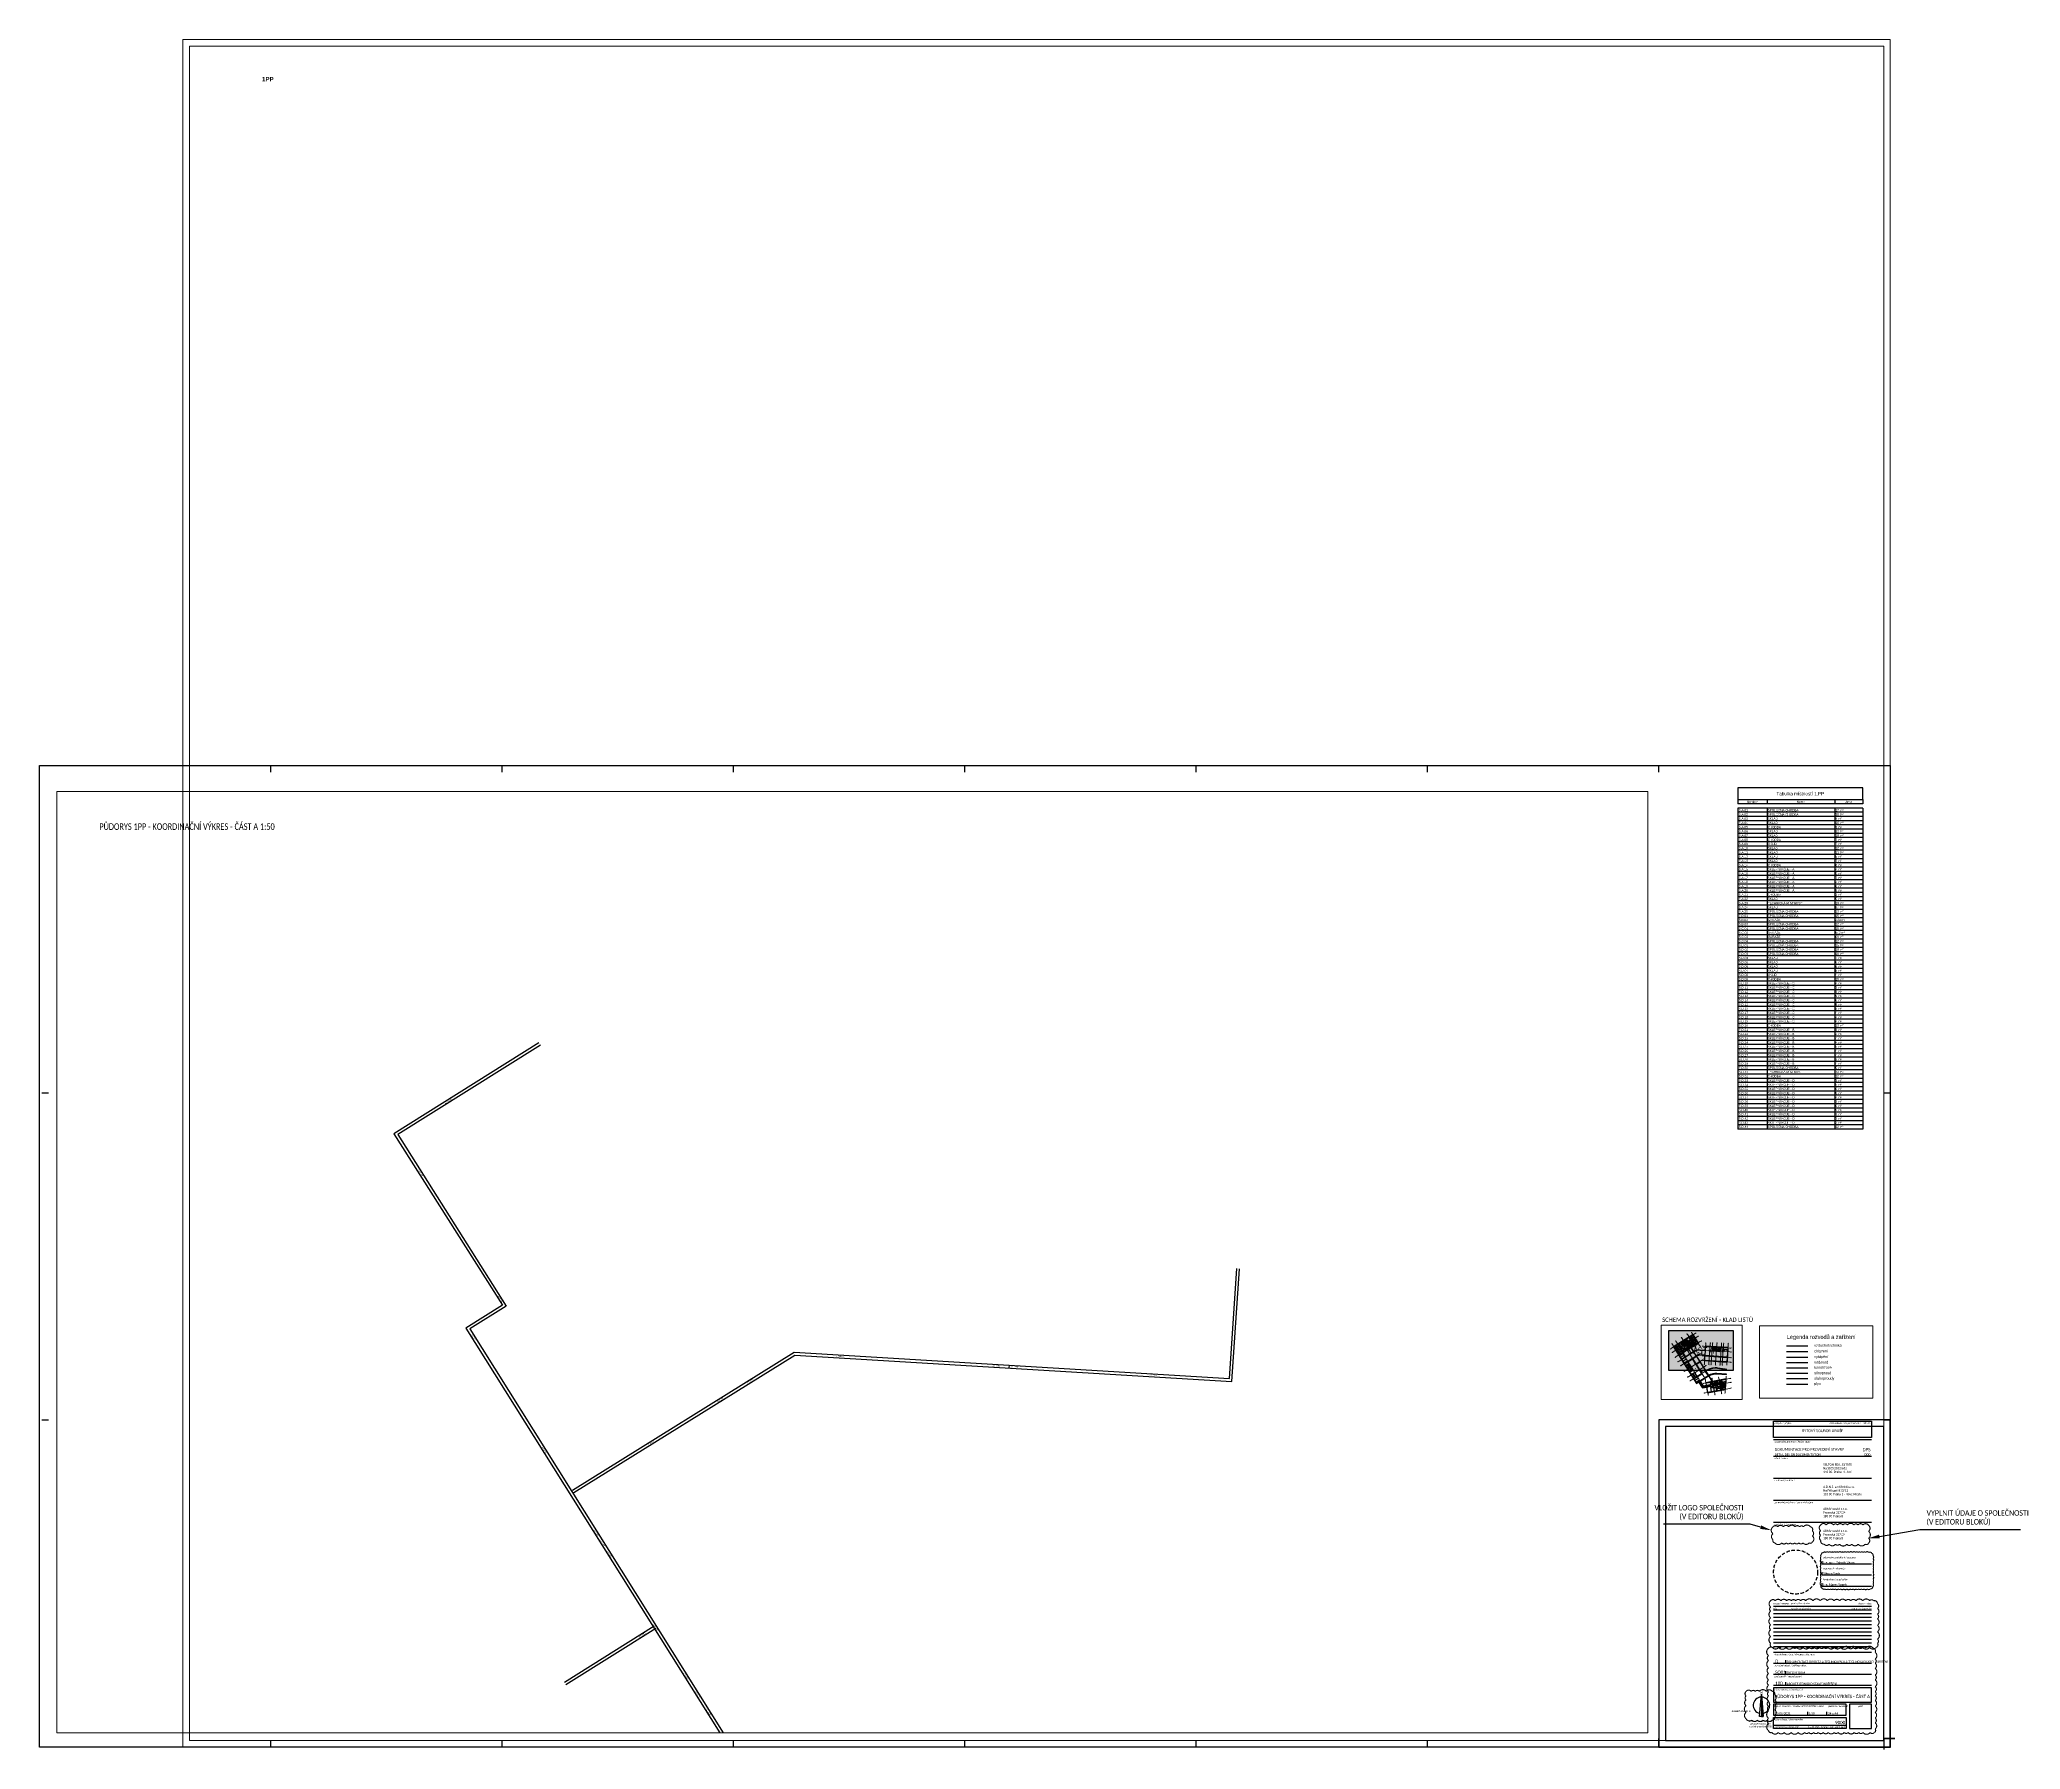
# Paper-space layout 'koo_1PP_část A' of a CAD drawing. Header units: millimetres. Extents: x -1468 to 331, y -4 to 1548.
# The model-space entities are those that its viewports show. They can reach past a viewport. Long polylines and large blocks are cut down to what shows.
import ezdxf
from ezdxf import colors
from ezdxf.entities.mleader import LeaderData, LeaderLine
from ezdxf.enums import TextEntityAlignment as Align
from ezdxf.math import Vec2, Vec3

# ---------------------------------------------------------------- set-up
doc = ezdxf.new("R2010")
doc.units = ezdxf.units.MM
for name, pattern in [('HA_DashDot_10mm-S3mm', [500, 200, -150, 0, -150]), ('HA_DashDot_2_2mm-S0_6mm', [110, 50, -30, 0, -30]), ('HA_DashDot_4mm-S1mm', [200, 100, -50, 0, -50]), ('HA_Dot-S2mm', [2, 0, -2]), ('HIDDEN2', [4.7625, 3.175, -1.5875])]:
    doc.linetypes.add(name, pattern=pattern)
for name, color, linetype, lineweight in [('-UNDERLAY_A-AREA-____-IDEN', 9, 'Continuous', 9), ('-UNDERLAY_A-AREA-____-OTLN', 9, 'Continuous', 25), ('-UNDERLAY_A-DOOR-____-OTLN', 9, 'Continuous', 9), ('-UNDERLAY_A-DOOR-FRAM-MCUT', 9, 'Continuous', 9), ('-UNDERLAY_A-DOOR-FRAM-OTLN', 9, 'Continuous', 9), ('-UNDERLAY_A-FLOR-____-OTLN', 9, 'Continuous', 9), ('-UNDERLAY_A-FLOR-____-OVHD', 9, 'HA_DashDot_4mm-S1mm', 25), ('-UNDERLAY_A-FLOR-____-PATT', 9, 'Continuous', 9), ('-UNDERLAY_A-FLOR-HRAL-MBND', 9, 'HA_DashDot_4mm-S1mm', 9), ('-UNDERLAY_A-FLOR-HRAL-OTLN', 9, 'Continuous', 9), ('-UNDERLAY_A-FLOR-LEVL-OTLN', 9, 'Continuous', 9), ('-UNDERLAY_A-GENM-____-OTLN', 9, 'Continuous', 9), ('-UNDERLAY_A-WALL-____-MCUT', 9, 'Continuous', 9), ('-UNDERLAY_A-WALL-____-PATT', 9, 'Continuous', 25), ('-UNDERLAY_C-PRKG-____-OTLN', 9, 'Continuous', 9), ('-UNDERLAY_G-____-____-DIMS', 9, 'Continuous', 5), ('-UNDERLAY_I-WALL-____-MCUT', 9, 'Continuous', 25), ('-UNDERLAY_I-WALL-____-OTLN', 9, 'Continuous', 9), ('-UNDERLAY_P-SANR-FIXT-OTLN', 9, 'Continuous', 9), ('-UNDERLAY_S-BEAM-____-OTLN', 9, 'Continuous', 9), ('-UNDERLAY_S-COLS-____-MCUT', 9, 'Continuous', 25), ('-UNDERLAY_S-COLS-____-OTLN', 9, 'Continuous', 9), ('-UNDERLAY_S-GRID-____-IDEN', 9, 'Continuous', 9), ('-UNDERLAY_S-GRID-____-OTLN', 9, 'Continuous', 5), ('-UNDERLAY_S-STRS-____-IDEN', 9, 'Continuous', 5), ('-UNDERLAY_S-STRS-____-MBND', 9, 'HA_DashDot_4mm-S1mm', 9), ('-UNDERLAY_S-STRS-____-OTLN', 9, 'Continuous', 9), ('A-DOOR-____-MCUT', 9, 'HA_DashDot_2_2mm-S0_6mm', 9), ('A-DOOR-____-OTLN', 9, 'Continuous', 9), ('C-PRKG-____-OTLN', 9, 'Continuous', 5), ('G-____-TTLB-OTLN', 9, 'Continuous', 9)]:
    doc.layers.add(name, color=color, linetype=linetype, lineweight=lineweight)
for name, color, linetype in [('0_el_trasy', 10, 'Continuous'), ('_koo upravy', 1, 'Continuous'), ('_silnoproud', 1, 'Continuous'), ('ABMV_Sheet_Titleblock', 7, 'Continuous'), ('ABMV_Sheet_Titleblock_Folding Marks', 8, 'Continuous')]:
    doc.layers.add(name, color=color, linetype=linetype)
doc.layers.add('ABMV_NoPrint', color=30, linetype='Continuous', plot=False)
doc.layers.add('G-____-____-NPLT', color=9, linetype='Continuous', plot=False)
doc.styles.add('$0$GENERATED_STYLE_1', font='ARIALN.TTF')
doc.styles.add('Arial', font='arial.ttf', dxfattribs={"height": 50})
doc.styles.add('Arial_1', font='arial.ttf', dxfattribs={"height": 100})
doc.styles.add('Arial_2', font='arial.ttf', dxfattribs={"height": 75})
doc.styles.add('Arial_3', font='arial.ttf', dxfattribs={"height": 3})
doc.styles.add('Arial_4', font='arial.ttf', dxfattribs={"height": 2})
doc.styles.add('Arial_B', font='arialbd.ttf', dxfattribs={"height": 100})
doc.styles.add('Arial_B_1', font='arialbd.ttf', dxfattribs={"height": 4})
doc.styles.add('Calibri', font='calibri.ttf', dxfattribs={"width": 0.8, "height": 1.5})
doc.styles.add('Calibri_B', font='calibrib.ttf', dxfattribs={"width": 0.8, "height": 1.5})
doc.styles.add('Calibri_I', font='calibrii.ttf', dxfattribs={"width": 0.8, "height": 1.5})
pattern_1 = [(45, (39655.53, 4369.22), (-125.7236, 125.7236), []), (45, (39655.53, 4559.72), (-125.7236, 125.7236), [])]
pattern_2 = [(45, (39655.53, 4369.22), (0, 106.06602), [75, -75]), (135, (39655.53, 4425.29), (-106.06602, 7e-15), [75, -75])]
pattern_3 = [(135, (39655.53, 4369.22), (-53.03301, -53.03301), [])]
pattern_4 = [(45, (39655.53, 4369.22), (-53.03301, 53.03301), []), (135, (39655.53, 4369.22), (-53.03301, -53.03301), [])]

# ---------------------------------------------------------------- blocks, each defined once
blk = doc.blocks.new('HA_TiB_SimpleFrame - Custom Dimensions-1464393-Unnamed')
at = {"layer": 'G-____-TTLB-OTLN'}
for p, q in [((-1337.5, 1548), (-1337.5, -2)), ((212.5, 1548), (-1337.5, 1548)), ((212.5, -2), (212.5, 1548)), ((-1331.5, 1542), (-1331.5, 4)), ((206.5, 1542), (-1331.5, 1542)), ((206.5, 4), (206.5, 1542)), ((-1331.5, 4), (206.5, 4)), ((-1337.5, -2), (212.5, -2))]:
    blk.add_line(p, q, dxfattribs=at)
at = {"layer": 'G-____-TTLB-OTLN', "linetype": 'HA_Dot-S2mm'}
for p, q in [((212.5, 295), (204.5, 295)), ((2.5, -2), (2.5, 6)), ((212.5, -2), (212.5, 6)), ((212.5, -2), (204.5, -2))]:
    blk.add_line(p, q, dxfattribs=at)
blk = doc.blocks.new('*U114')
at = {"layer": 'ABMV_Sheet_Titleblock'}
for points in [[(0, 297), (-210, 297), (-210, 0), (0, 0)], [(-204, 291), (-204, 6), (-6, 6), (-6, 291)]]:
    blk.add_lwpolyline(points, close=True, dxfattribs=at)
at = {"layer": 'ABMV_Sheet_Titleblock_Folding Marks'}
for p, q in [((0, 297), (-8, 297)), ((-210, 0), (-210, 8))]:
    blk.add_line(p, q, dxfattribs=at)
blk = doc.blocks.new('*U120')
at = {"layer": 'ABMV_Sheet_Titleblock'}
blk.add_line((44.5, 0), (-44.5, 0), dxfattribs=at)
blk = doc.blocks.new('*U121')
at = {"color": 0, "linetype": 'ByBlock', "lineweight": -2, "transparency": 16777216}
for p in [(0, 36.85), (0, 33.5), (0, 30.15), (0, 26.8), (0, 23.45), (0, 20.1), (0, 16.75), (0, 13.4), (0, 10.05), (0, 6.7), (0, 3.35), (0, 0)]:
    blk.add_blockref('*U120', p, dxfattribs=at)
blk = doc.blocks.new('North_Arrow_Object G')
h = blk.add_hatch(color=256)
h.dxf.hatch_style = 1
h.paths.add_polyline_path([(0, 10), (0, -10), (1.7, -10)])
for points in [[(0, 10), (1.7, -10), (-1.7, -10)], [(0, 10), (0, -10), (1.7, -10)]]:
    blk.add_lwpolyline(points, close=True)
for start, end in [(91.6733, 258.3267), (281.6733, 88.3267)]:
    blk.add_arc((0, 0), 7.5, start, end)
at = {"style": 'Calibri_B'}
blk.add_text('N', height=2, dxfattribs=at).set_placement((0, 10), align=Align.BOTTOM_CENTER)
at = {"layer": 'ABMV_NoPrint', "style": 'Calibri', "width": 0.8}
blk.add_text('SEVERKA OBJEKT G', height=1.5, dxfattribs=at).set_placement((-27.3, -6))
blk = doc.blocks.new('A$C9b98dd51')
at = {"layer": '0_el_trasy'}
for p, q in [((16634, 6655), (10049, 2530)), ((16701, 6549), (10222, 2491)), ((10049, 2530), (14976, -5249)), ((10222, 2491), (15148, -5288)), ((47972, -8578, 2966), (48311, -3589, 2966)), ((48088, -8710, 2966), (48435, -3597, 2966)), ((14976, -5249), (13320, -6286)), ((15148, -5288), (13492, -6325)), ((13320, -6286), (33640, -38675)), ((13492, -6325), (33809, -38709)), ((18152, -13649, 2966), (28213, -7386, 2966)), ((18218, -13756, 2966), (28246, -7514, 2966)), ((28213, -7386, 2966), (47972, -8578, 2966)), ((28246, -7514, 2966), (48088, -8710, 2966)), ((17792, -22355), (21863, -19808)), ((17859, -22461), (21930, -19914)), ((33640, -38675), (30684, -40761)), ((33809, -38709), (30855, -40793)), ((30684, -40761), (35459, -47967)), ((30855, -40793), (35517, -47829)), ((35459, -47967), (54202, -44504)), ((35517, -47829), (54179, -44381))]:
    blk.add_line(p, q, dxfattribs=at)
blk = doc.blocks.new('Top Rail Type - Top Rail_Internal_-1403873-1PP')
at = {"layer": '-UNDERLAY_A-FLOR-HRAL-OTLN'}
for p, q in [((-26980, 62843), (-28857, 61667)), ((-26953, 62800), (-28831, 61624)), ((-28777, 61539), (-26879, 62728)), ((-28751, 61496), (-26852, 62686)), ((-26916, 62882), (-26980, 62843)), ((-26980, 62843), (-26953, 62800)), ((-26932, 62813), (-26953, 62800)), ((-26892, 62750), (-26932, 62813)), ((-26850, 62776), (-26916, 62882)), ((-26852, 62686), (-26892, 62750)), ((-26852, 62686), (-26810, 62712)), ((-26810, 62712), (-26852, 62686)), ((-26810, 62712), (-26850, 62776)), ((-28857, 61667), (-28831, 61624)), ((-28777, 61539), (-28751, 61496))]:
    blk.add_line(p, q, dxfattribs=at)
blk = doc.blocks.new('Top Rail Type - Top Rail_Internal_-1403890-1PP')
at = {"layer": '-UNDERLAY_A-FLOR-HRAL-OTLN'}
for p, q in [((-26129, 64732), (-27557, 63837)), ((-24802, 62614), (-26129, 64732)), ((-27557, 63837), (-29467, 62640)), ((-27557, 63837), (-27530, 63795)), ((-26145, 64663), (-27530, 63795)), ((-24871, 62629), (-26145, 64663)), ((-27530, 63795), (-29441, 62598)), ((-29467, 62640), (-29441, 62598)), ((-26044, 61895), (-24871, 62629)), ((-26017, 61852), (-24802, 62614)), ((-28167, 60565), (-26291, 61740)), ((-28141, 60522), (-26265, 61697)), ((-26291, 61740), (-26044, 61895)), ((-26265, 61697), (-26017, 61852)), ((-26017, 61852), (-26044, 61895)), ((-28167, 60565), (-28141, 60522))]:
    blk.add_line(p, q, dxfattribs=at)
blk = doc.blocks.new('HA_GM_Shaft_Rectangle _1_ - Default-1406561-1PP')
at = {"layer": '-UNDERLAY_A-GENM-____-OTLN'}
for p, q in [((0, -700), (0, 0)), ((0, 0), (850, 0)), ((850, 0), (850, -700)), ((850, -700), (0, -700))]:
    blk.add_line(p, q, dxfattribs=at)
blk = doc.blocks.new('HA_GM_Shaft_Rectangle _1_ - Default-1406562-1PP')
at = {"layer": '-UNDERLAY_A-GENM-____-OTLN'}
for p, q in [((0, -650), (0, 0)), ((0, 0), (700, 0)), ((700, 0), (700, -650)), ((700, -650), (0, -650))]:
    blk.add_line(p, q, dxfattribs=at)
blk = doc.blocks.new('HA_GM_Shaft_Rectangle _1_ - Default-1406563-1PP')
at = {"layer": '-UNDERLAY_A-GENM-____-OTLN'}
for p, q in [((0, -600), (0, 0)), ((0, 0), (300, 0)), ((300, 0), (300, -600)), ((300, -600), (0, -600))]:
    blk.add_line(p, q, dxfattribs=at)
blk = doc.blocks.new('HA_GM_Shaft_Rectangle _1_ - Default-1406567-1PP')
at = {"layer": '-UNDERLAY_A-GENM-____-OTLN'}
for p, q in [((0, -700), (0, 0)), ((0, 0), (300, 0)), ((300, 0), (300, -700)), ((300, -700), (0, -700))]:
    blk.add_line(p, q, dxfattribs=at)
blk = doc.blocks.new('HA_GM_Shaft_Rectangle _1_ - Default-1406568-1PP')
at = {"layer": '-UNDERLAY_A-GENM-____-OTLN'}
for p, q in [((0, -300), (0, 0)), ((0, 0), (1100, 0)), ((1100, 0), (1100, -300)), ((1100, -300), (0, -300))]:
    blk.add_line(p, q, dxfattribs=at)
blk = doc.blocks.new('HA_GM_Shaft_Rectangle _1_ - Default-1406569-1PP')
at = {"layer": '-UNDERLAY_A-GENM-____-OTLN'}
for p, q in [((0, -300), (0, 0)), ((0, 0), (700, 0)), ((700, 0), (700, -300)), ((700, -300), (0, -300))]:
    blk.add_line(p, q, dxfattribs=at)
blk = doc.blocks.new('HA_GM_Shaft_Rectangle _1_ - Default-1428208-1PP')
at = {"layer": '-UNDERLAY_A-GENM-____-OTLN'}
for p, q in [((0, -735), (0, 0)), ((0, 0), (1935, 0)), ((1935, 0), (1935, -735)), ((1935, -735), (0, -735))]:
    blk.add_line(p, q, dxfattribs=at)
blk = doc.blocks.new('HA_GM_Shaft_Rectangle _1_ - Default-1406564-1PP')
at = {"layer": '-UNDERLAY_A-GENM-____-OTLN'}
for p, q in [((0, -275), (0, 0)), ((0, 0), (4580, 0)), ((4580, 0), (4580, -275)), ((4580, -275), (0, -275))]:
    blk.add_line(p, q, dxfattribs=at)
blk = doc.blocks.new('HA_GM_Shaft_Rectangle _1_ - Default-1428171-1PP')
at = {"layer": '-UNDERLAY_A-GENM-____-OTLN'}
for p, q in [((0, -1600), (0, 0)), ((0, 0), (1735, 0)), ((1735, 0), (1735, -1600)), ((1735, -1600), (0, -1600))]:
    blk.add_line(p, q, dxfattribs=at)
blk = doc.blocks.new('HA_GM_Shaft_Rectangle _1_ - Default-1406602-1PP')
at = {"layer": '-UNDERLAY_A-GENM-____-OTLN'}
for p, q in [((0, -400), (0, 0)), ((0, 0), (400, 0)), ((400, 0), (400, -400)), ((400, -400), (0, -400))]:
    blk.add_line(p, q, dxfattribs=at)
blk = doc.blocks.new('Top Rail Type - Top Rail_Internal_-1407059-1PP')
at = {"layer": '-UNDERLAY_A-FLOR-HRAL-OTLN'}
for p, q in [((-24075, 30850), (-24181, 30784)), ((-24181, 30784), (-24141, 30720)), ((-24141, 30720), (-24099, 30747)), ((-24141, 30720), (-22965, 28843)), ((-24049, 30808), (-24112, 30768)), ((-24112, 30768), (-24099, 30747)), ((-24099, 30747), (-22923, 28869)), ((-24011, 30890), (-24075, 30850)), ((-23984, 30848), (-24049, 30808)), ((-22837, 28923), (-24027, 30821)), ((-23984, 30848), (-24011, 30890)), ((-24011, 30890), (-23984, 30848)), ((-22795, 28949), (-23984, 30848)), ((-22965, 28843), (-22923, 28869)), ((-22837, 28923), (-22795, 28949))]:
    blk.add_line(p, q, dxfattribs=at)
blk = doc.blocks.new('Top Rail Type - Top Rail_Internal_-1407076-1PP')
at = {"layer": '-UNDERLAY_A-FLOR-HRAL-OTLN'}
for p, q in [((-23912, 32898), (-26030, 31571)), ((-23928, 32829), (-25961, 31555)), ((-23194, 31656), (-23928, 32829)), ((-23151, 31683), (-23912, 32898)), ((-26030, 31571), (-25136, 30143)), ((-25961, 31555), (-25093, 30170)), ((-23151, 31683), (-23194, 31656)), ((-23038, 31409), (-23194, 31656)), ((-22996, 31435), (-23151, 31683)), ((-21863, 29533), (-23038, 31409)), ((-21821, 29559), (-22996, 31435)), ((-25136, 30143), (-25093, 30170)), ((-25136, 30143), (-23939, 28233)), ((-25093, 30170), (-23897, 28259)), ((-21863, 29533), (-21821, 29559)), ((-23939, 28233), (-23897, 28259))]:
    blk.add_line(p, q, dxfattribs=at)
blk = doc.blocks.new('HA_DR_Double_Swing_Solid_wCasing - In_1200x1970_600-1458889-1PP')
at = {"layer": '-UNDERLAY_A-DOOR-FRAM-OTLN'}
for p, q in [((-600, -85), (-640, -85)), ((-640, -85), (-640, -125)), ((-640, -125), (-600, -125)), ((-600, -85), (-600, -125)), ((600, -125), (600, -85)), ((600, -85), (640, -85)), ((640, -125), (600, -125)), ((640, -85), (640, -125))]:
    blk.add_line(p, q, dxfattribs=at)
at = {"layer": 'A-DOOR-____-OTLN'}
for p, q in [((-690, 175), (-690, -175)), ((690, 175), (-690, 175)), ((690, 175), (690, -175)), ((-690, -175), (690, -175))]:
    blk.add_line(p, q, dxfattribs=at)
at = {"layer": 'A-DOOR-____-OTLN', "lineweight": 5}
for p, q in [((-80, -425), (-600, -125)), ((600, -725), (600, -125))]:
    blk.add_line(p, q, dxfattribs=at)
for centre, start, end in [((-600, -125), 330, 360), ((600, -125), 180, 270)]:
    blk.add_arc(centre, 600, start, end, dxfattribs=at)
blk = doc.blocks.new('HA_sCO_Rectangle - 300X600-1468924-1PP')
at = {"layer": '-UNDERLAY_S-COLS-____-OTLN', "lineweight": 5}
h = blk.add_hatch(dxfattribs=at)
h.set_pattern_fill('FP_4', color=256, style=0, pattern_type=2)
h.set_pattern_definition([(102.939, (50834.08, -6148.2), (-173.2855, -39.81183), []), (102.939, (50672.63, -6047.08), (-173.2855, -39.81183), [])])
h.paths.add_polyline_path([(150, -300), (150, 300), (-150, 300), (-150, -300)])
at = {"layer": '-UNDERLAY_S-COLS-____-MCUT'}
for p, q in [((150, 300), (-150, 300)), ((-150, 300), (-150, -300)), ((150, -300), (150, 300)), ((-150, -300), (150, -300))]:
    blk.add_line(p, q, dxfattribs=at)
blk = doc.blocks.new('HA_sCO_Rectangle - 300X600-V1-1PP')
at = {"layer": '-UNDERLAY_S-COLS-____-OTLN', "lineweight": 5}
h = blk.add_hatch(dxfattribs=at)
h.set_pattern_fill('FP_5', color=256, style=0, pattern_type=2)
h.set_pattern_definition([(102.939, (44934.08, -6148.2), (-173.2855, -39.8118), []), (102.939, (44772.63, -6047.08), (-173.2855, -39.8118), [])])
h.paths.add_polyline_path([(150, -300), (150, 300), (-150, 300), (-150, -300)])
at = {"layer": '-UNDERLAY_S-COLS-____-MCUT'}
for p, q in [((150, 300), (-150, 300)), ((-150, 300), (-150, -300)), ((150, -300), (150, 300)), ((-150, -300), (150, -300))]:
    blk.add_line(p, q, dxfattribs=at)
blk = doc.blocks.new('HA_sCO_Rectangle - 300X600-V2-1PP')
at = {"layer": '-UNDERLAY_S-COLS-____-OTLN', "lineweight": 5}
h = blk.add_hatch(dxfattribs=at)
h.set_pattern_fill('FP_6', color=256, style=0, pattern_type=2)
h.set_pattern_definition([(102.939, (36834.08, -6148.2), (-173.2855, -39.8118), []), (102.939, (36672.63, -6047.08), (-173.2855, -39.8118), [])])
h.paths.add_polyline_path([(150, -300), (150, 300), (-150, 300), (-150, -300)])
at = {"layer": '-UNDERLAY_S-COLS-____-MCUT'}
for p, q in [((150, 300), (-150, 300)), ((-150, 300), (-150, -300)), ((150, -300), (150, 300)), ((-150, -300), (150, -300))]:
    blk.add_line(p, q, dxfattribs=at)
blk = doc.blocks.new('HA_sCO_Rectangle - 300X600-V3-1PP')
at = {"layer": '-UNDERLAY_S-COLS-____-OTLN', "lineweight": 5}
h = blk.add_hatch(dxfattribs=at)
h.set_pattern_fill('FP_7', color=256, style=0, pattern_type=2)
h.set_pattern_definition([(102.939, (28734.08, -6148.2), (-173.2855, -39.8118), []), (102.939, (28572.63, -6047.08), (-173.2855, -39.8118), [])])
h.paths.add_polyline_path([(150, -300), (150, 300), (-150, 300), (-150, -300)])
at = {"layer": '-UNDERLAY_S-COLS-____-MCUT'}
for p, q in [((150, 300), (-150, 300)), ((-150, 300), (-150, -300)), ((150, -300), (150, 300)), ((-150, -300), (150, -300))]:
    blk.add_line(p, q, dxfattribs=at)
blk = doc.blocks.new('HA_sCO_Rectangle - 300X600-V4-1PP')
at = {"layer": '-UNDERLAY_S-COLS-____-OTLN', "lineweight": 5}
h = blk.add_hatch(dxfattribs=at)
h.set_pattern_fill('FP_8', color=256, style=0, pattern_type=2)
h.set_pattern_definition([(102.939, (23334.08, -6148.2), (-173.2855, -39.8118), []), (102.939, (23172.63, -6047.08), (-173.2855, -39.8118), [])])
h.paths.add_polyline_path([(150, -300), (150, 300), (-150, 300), (-150, -300)])
at = {"layer": '-UNDERLAY_S-COLS-____-MCUT'}
for p, q in [((150, 300), (-150, 300)), ((-150, 300), (-150, -300)), ((150, -300), (150, 300)), ((-150, -300), (150, -300))]:
    blk.add_line(p, q, dxfattribs=at)
blk = doc.blocks.new('HA_sCO_Rectangle - 300X600-1468925-1PP')
at = {"layer": '-UNDERLAY_S-COLS-____-OTLN', "lineweight": 5}
h = blk.add_hatch(dxfattribs=at)
h.set_pattern_fill('FP_9', color=256, style=0, pattern_type=2)
h.set_pattern_definition([(102.939, (50834.08, 721.8), (-173.2855, -39.81183), []), (102.939, (50672.63, 822.92), (-173.2855, -39.81183), [])])
h.paths.add_polyline_path([(150, -300), (150, 300), (-150, 300), (-150, -300)])
at = {"layer": '-UNDERLAY_S-COLS-____-MCUT'}
for p, q in [((-150, 300), (150, 300)), ((-150, -300), (-150, 300)), ((150, 300), (150, -300)), ((150, -300), (-150, -300))]:
    blk.add_line(p, q, dxfattribs=at)
blk = doc.blocks.new('HA_sCO_Rectangle - 300X600-V5-1PP')
at = {"layer": '-UNDERLAY_S-COLS-____-OTLN', "lineweight": 5}
h = blk.add_hatch(dxfattribs=at)
h.set_pattern_fill('FP_10', color=256, style=0, pattern_type=2)
h.set_pattern_definition([(102.939, (44934.08, 601.8), (-173.2855, -39.8118), []), (102.939, (44772.63, 702.92), (-173.2855, -39.8118), [])])
h.paths.add_polyline_path([(150, -300), (150, 300), (-150, 300), (-150, -300)])
at = {"layer": '-UNDERLAY_S-COLS-____-MCUT'}
for p, q in [((-150, 300), (150, 300)), ((-150, -300), (-150, 300)), ((150, 300), (150, -300)), ((150, -300), (-150, -300))]:
    blk.add_line(p, q, dxfattribs=at)
blk = doc.blocks.new('HA_sCO_Rectangle - 300X600-V6-1PP')
at = {"layer": '-UNDERLAY_S-COLS-____-OTLN', "lineweight": 5}
h = blk.add_hatch(dxfattribs=at)
h.set_pattern_fill('FP_11', color=256, style=0, pattern_type=2)
h.set_pattern_definition([(102.939, (28734.08, 601.8), (-173.2855, -39.8118), []), (102.939, (28572.63, 702.92), (-173.2855, -39.8118), [])])
h.paths.add_polyline_path([(150, -300), (150, 300), (-150, 300), (-150, -300)])
at = {"layer": '-UNDERLAY_S-COLS-____-MCUT'}
for p, q in [((-150, 300), (150, 300)), ((-150, -300), (-150, 300)), ((150, 300), (150, -300)), ((150, -300), (-150, -300))]:
    blk.add_line(p, q, dxfattribs=at)
blk = doc.blocks.new('HA_sCO_Rectangle - 300X600-V7-1PP')
at = {"layer": '-UNDERLAY_S-COLS-____-OTLN', "lineweight": 5}
h = blk.add_hatch(dxfattribs=at)
h.set_pattern_fill('FP_12', color=256, style=0, pattern_type=2)
h.set_pattern_definition([(102.939, (23334.08, 601.8), (-173.2855, -39.8118), []), (102.939, (23172.63, 702.92), (-173.2855, -39.8118), [])])
h.paths.add_polyline_path([(150, -300), (150, 300), (-150, 300), (-150, -300)])
at = {"layer": '-UNDERLAY_S-COLS-____-MCUT'}
for p, q in [((-150, 300), (150, 300)), ((-150, -300), (-150, 300)), ((150, 300), (150, -300)), ((150, -300), (-150, -300))]:
    blk.add_line(p, q, dxfattribs=at)
blk = doc.blocks.new('HA_PA_Perpendicular_SingleStall - Generic-1370711-1PP')
at = {"layer": 'C-PRKG-____-OTLN'}
for p, q in [((-25, 25), (-25, -5000)), ((2525, 25), (2525, -5000)), ((25, -25), (2475, -25)), ((25, -5000), (25, -25)), ((2475, -25), (2475, -5000)), ((-25, -5000), (25, -5000)), ((2525, -5000), (2475, -5000))]:
    blk.add_line(p, q, dxfattribs=at)
blk = doc.blocks.new('HA_PA_Perpendicular_SingleStall - Generic-V8-1PP')
at = {"layer": 'C-PRKG-____-OTLN'}
for p, q in [((-25, 25), (-25, -5000)), ((2525, 25), (2525, -4365)), ((25, -25), (2475, -25)), ((25, -5000), (25, -25)), ((2475, -25), (2475, -5000)), ((-25, -5000), (25, -5000)), ((2525, -5000), (2475, -5000)), ((2525, -4965), (2525, -5000))]:
    blk.add_line(p, q, dxfattribs=at)
blk = doc.blocks.new('HA_PA_Perpendicular_SingleStall - Generic-1371013-1PP')
at = {"layer": 'C-PRKG-____-OTLN'}
for p, q in [((-25, 25), (-25, -5000)), ((2625, 25), (2625, -5000)), ((25, -25), (2575, -25)), ((25, -5000), (25, -25)), ((2575, -25), (2575, -5000)), ((-25, -5000), (25, -5000)), ((2625, -5000), (2575, -5000))]:
    blk.add_line(p, q, dxfattribs=at)
blk = doc.blocks.new('HA_PA_Perpendicular_SingleStall - Generic-V9-1PP')
at = {"layer": 'C-PRKG-____-OTLN'}
for p, q in [((-25, 25), (-25, -5000)), ((2525, 25), (2525, -4485)), ((25, -25), (2475, -25)), ((25, -5000), (25, -25)), ((2475, -25), (2475, -5000)), ((-25, -5000), (25, -5000)), ((2525, -5000), (2475, -5000))]:
    blk.add_line(p, q, dxfattribs=at)
blk = doc.blocks.new('HA_PA_Perpendicular_SingleStall - Generic-1371193-1PP')
at = {"layer": 'C-PRKG-____-OTLN'}
for p, q in [((-25, 5000), (-25, 4910)), ((25, 5000), (-25, 5000)), ((25, 25), (25, 5000)), ((3475, 5000), (3525, 5000)), ((3475, 5000), (3475, 25)), ((3525, 5000), (3525, -25)), ((3475, 25), (25, 25))]:
    blk.add_line(p, q, dxfattribs=at)
blk = doc.blocks.new('HA_sCO_Rectangle - 300X600-1467584-1PP')
at = {"layer": '-UNDERLAY_S-COLS-____-OTLN', "lineweight": 5}
h = blk.add_hatch(dxfattribs=at)
h.set_pattern_fill('FP_13', color=256, style=0, pattern_type=2)
h.set_pattern_definition([(48.883, (-1773.09, -44052.72), (-133.9489, 116.9211), []), (48.883, (-1785.99, -43862.66), (-133.9489, 116.9211), [])])
h.paths.add_polyline_path([(150, -300), (150, 300), (-150, 300), (-150, -300)])
at = {"layer": '-UNDERLAY_S-COLS-____-MCUT'}
for p, q in [((150, 300), (-150, 300)), ((-150, 300), (-150, -300)), ((150, -300), (150, 300)), ((-150, -300), (150, -300))]:
    blk.add_line(p, q, dxfattribs=at)
blk = doc.blocks.new('HA_sCO_Rectangle - 300X600-V10-1PP')
at = {"layer": '-UNDERLAY_S-COLS-____-OTLN', "lineweight": 5}
h = blk.add_hatch(dxfattribs=at)
h.set_pattern_fill('FP_14', color=256, style=0, pattern_type=2)
h.set_pattern_definition([(48.883, (-7173.09, -44052.72), (-133.9489, 116.9211), []), (48.883, (-7185.99, -43862.66), (-133.9489, 116.9211), [])])
h.paths.add_polyline_path([(150, -300), (150, 300), (-150, 300), (-150, -300)])
at = {"layer": '-UNDERLAY_S-COLS-____-MCUT'}
for p, q in [((150, 300), (-150, 300)), ((-150, 300), (-150, -300)), ((150, -300), (150, 300)), ((-150, -300), (150, -300))]:
    blk.add_line(p, q, dxfattribs=at)
blk = doc.blocks.new('Top Rail Type - Top Rail_Internal_-1378298-1PP')
at = {"layer": '-UNDERLAY_A-FLOR-HRAL-OTLN'}
for p, q in [((-7417, 45625), (-7415, 45650)), ((-7415, 45650), (-3674, 45396)), ((-3674, 45396), (-3675, 45371))]:
    blk.add_line(p, q, dxfattribs=at)
blk = doc.blocks.new('Top Rail Type - Top Rail_Internal_-V11-1PP')
at = {"layer": '-UNDERLAY_A-FLOR-HRAL-OTLN'}
for p, q in [((-7417, 45625), (-7415, 45650)), ((-3674, 45396), (-7415, 45650)), ((-3675, 45371), (-3674, 45396))]:
    blk.add_line(p, q, dxfattribs=at)
blk = doc.blocks.new('Top Rail Type - Top Rail_Internal_-1379969-1PP')
at = {"layer": '-UNDERLAY_A-FLOR-HRAL-OTLN'}
for p, q in [((-8677, 12305), (-8656, 12318)), ((-5704, 7559), (-8677, 12305)), ((-5683, 7572), (-5704, 7559))]:
    blk.add_line(p, q, dxfattribs=at)
blk = doc.blocks.new('Top Rail Type - Top Rail_Internal_-V12-1PP')
at = {"layer": '-UNDERLAY_A-FLOR-HRAL-OTLN'}
for p, q in [((-8677, 12305), (-8656, 12318)), ((-5704, 7559), (-8677, 12305)), ((-5704, 7559), (-5683, 7572))]:
    blk.add_line(p, q, dxfattribs=at)
blk = doc.blocks.new('Top Rail Type - Top Rail_Internal_-1382691-1PP')
at = {"layer": '-UNDERLAY_A-FLOR-HRAL-OTLN'}
for p, q in [((-28828, 55638), (-27709, 56339)), ((-28801, 55596), (-27682, 56296)), ((-27709, 56339), (-27682, 56296)), ((-28828, 55638), (-28801, 55596))]:
    blk.add_line(p, q, dxfattribs=at)
blk = doc.blocks.new('Top Rail Type - Top Rail_Internal_-1382702-1PP')
at = {"layer": '-UNDERLAY_A-FLOR-HRAL-OTLN'}
for p, q in [((-29610, 56887), (-28491, 57588)), ((-29584, 56845), (-28465, 57546)), ((-28491, 57588), (-28465, 57546)), ((-29610, 56887), (-29584, 56845))]:
    blk.add_line(p, q, dxfattribs=at)
blk = doc.blocks.new('HA_DR_Single_Swing_Solid - In_900x1970_SKLEP-1383035-1PP')
at = {"layer": '-UNDERLAY_A-DOOR-FRAM-MCUT'}
for p, q in [((-500, 100), (-450, 100)), ((-450, 100), (-450, -100)), ((450, 100), (500, 100)), ((450, -100), (450, 100)), ((-450, -100), (-500, -100)), ((500, -100), (450, -100))]:
    blk.add_line(p, q, dxfattribs=at)
at = {"layer": 'A-DOOR-____-MCUT'}
for p, q in [((-450, 100), (450, 100)), ((-450, -100), (450, -100))]:
    blk.add_line(p, q, dxfattribs=at)
at = {"layer": 'A-DOOR-____-OTLN', "lineweight": 5}
blk.add_line((450, 1000), (450, 100), dxfattribs=at)
at = {"layer": 'A-DOOR-____-OTLN'}
for p, q in [((-380, 108), (-320, 108)), ((-380, 108), (-380, 100)), ((-320, 100), (-380, 100)), ((-380, 60), (-320, 60)), ((-380, 60), (-380, 52)), ((-320, 52), (-380, 52)), ((-358, 157), (-358, 108)), ((-255, 157), (-358, 157)), ((-358, 52), (-358, 2)), ((-358, 2), (-255, 2)), ((-343, 108), (-343, 143)), ((-343, 143), (-255, 143)), ((-343, 17), (-343, 52)), ((-255, 17), (-343, 17)), ((-320, 100), (-320, 108)), ((-320, 52), (-320, 60)), ((-255, 157), (-255, 143)), ((-255, 17), (-255, 2))]:
    blk.add_line(p, q, dxfattribs=at)
at = {"layer": 'A-DOOR-____-OTLN', "lineweight": 5}
blk.add_arc((450, 100), 900, 90, 180, dxfattribs=at)
at = {"layer": 'A-DOOR-____-OTLN'}
for points in [[(-343, 143), (-343, 143), (-343, 143), (-343, 143), (-343, 143), (-344, 144), (-344, 144), (-345, 145), (-345, 145), (-346, 146), (-347, 147), (-347, 147), (-348, 148), (-348, 148), (-349, 149), (-349, 149), (-350, 150), (-350, 150), (-350, 150), (-351, 151), (-351, 151), (-352, 152), (-352, 152), (-353, 153), (-353, 153), (-354, 154), (-354, 154), (-355, 155), (-355, 155), (-356, 156), (-356, 156), (-357, 157), (-357, 157), (-357, 157), (-358, 157), (-358, 157)], [(-358, 2), (-358, 2), (-357, 3), (-357, 3), (-357, 3), (-356, 4), (-356, 4), (-355, 5), (-355, 5), (-354, 6), (-353, 7), (-353, 7), (-352, 8), (-352, 8), (-351, 9), (-351, 9), (-350, 10), (-350, 10), (-350, 10), (-349, 11), (-349, 11), (-348, 12), (-348, 12), (-347, 13), (-347, 13), (-346, 14), (-346, 14), (-345, 15), (-345, 15), (-344, 16), (-344, 16), (-343, 17), (-343, 17), (-343, 17), (-343, 17), (-343, 17)]]:
    blk.add_open_spline(points, degree=3, knots=[0, 0, 0, 0, 0.083333, 0.125, 0.166667, 0.208333, 0.229167, 0.25, 0.291667, 0.333333, 0.354167, 0.375, 0.395833, 0.416667, 0.4375, 0.458333, 0.479167, 0.5, 0.520833, 0.541667, 0.5625, 0.583333, 0.604167, 0.625, 0.645833, 0.666667, 0.6875, 0.708333, 0.75, 0.770833, 0.791667, 0.833333, 0.875, 0.916667, 1, 1, 1, 1], dxfattribs=at)
blk = doc.blocks.new('HA_DR_Single_Swing_Solid - In_900x1970_SKLEP-1383148-1PP')
at = {"layer": '-UNDERLAY_A-DOOR-FRAM-MCUT'}
for p, q in [((-500, 75), (-450, 75)), ((-450, 75), (-450, -75)), ((450, 75), (500, 75)), ((450, -75), (450, 75)), ((-450, -75), (-500, -75)), ((500, -75), (450, -75))]:
    blk.add_line(p, q, dxfattribs=at)
at = {"layer": 'A-DOOR-____-MCUT'}
for p, q in [((-450, 75), (450, 75)), ((-450, -75), (450, -75))]:
    blk.add_line(p, q, dxfattribs=at)
at = {"layer": 'A-DOOR-____-OTLN', "lineweight": 5}
blk.add_line((450, 975), (450, 75), dxfattribs=at)
at = {"layer": 'A-DOOR-____-OTLN'}
for p, q in [((-380, 83), (-320, 83)), ((-380, 83), (-380, 75)), ((-320, 75), (-380, 75)), ((-380, 35), (-320, 35)), ((-380, 35), (-380, 27)), ((-320, 27), (-380, 27)), ((-358, 132), (-358, 83)), ((-255, 132), (-358, 132)), ((-358, 27), (-358, -22)), ((-343, 83), (-343, 118)), ((-343, 118), (-255, 118)), ((-343, -8), (-343, 27)), ((-320, 75), (-320, 83)), ((-320, 27), (-320, 35)), ((-255, 132), (-255, 118)), ((-358, -22), (-255, -22)), ((-255, -8), (-343, -8)), ((-255, -8), (-255, -22))]:
    blk.add_line(p, q, dxfattribs=at)
at = {"layer": 'A-DOOR-____-OTLN', "lineweight": 5}
blk.add_arc((450, 75), 900, 90, 180, dxfattribs=at)
at = {"layer": 'A-DOOR-____-OTLN'}
for points in [[(-343, 118), (-343, 118), (-343, 118), (-343, 118), (-343, 118), (-344, 119), (-344, 119), (-345, 120), (-345, 120), (-346, 121), (-347, 122), (-347, 122), (-348, 123), (-348, 123), (-349, 124), (-349, 124), (-350, 125), (-350, 125), (-350, 125), (-351, 126), (-351, 126), (-352, 127), (-352, 127), (-353, 128), (-353, 128), (-354, 129), (-354, 129), (-355, 130), (-355, 130), (-356, 131), (-356, 131), (-357, 132), (-357, 132), (-357, 132), (-358, 132), (-358, 132)], [(-358, -22), (-358, -22), (-357, -22), (-357, -22), (-357, -22), (-356, -21), (-356, -21), (-355, -20), (-355, -20), (-354, -19), (-353, -18), (-353, -18), (-352, -17), (-352, -17), (-351, -16), (-351, -16), (-350, -15), (-350, -15), (-350, -15), (-349, -14), (-349, -14), (-348, -13), (-348, -13), (-347, -12), (-347, -12), (-346, -11), (-346, -11), (-345, -10), (-345, -10), (-344, -9), (-344, -9), (-343, -8), (-343, -8), (-343, -8), (-343, -8), (-343, -8)]]:
    blk.add_open_spline(points, degree=3, knots=[0, 0, 0, 0, 0.083333, 0.125, 0.166667, 0.208333, 0.229167, 0.25, 0.291667, 0.333333, 0.354167, 0.375, 0.395833, 0.416667, 0.4375, 0.458333, 0.479167, 0.5, 0.520833, 0.541667, 0.5625, 0.583333, 0.604167, 0.625, 0.645833, 0.666667, 0.6875, 0.708333, 0.75, 0.770833, 0.791667, 0.833333, 0.875, 0.916667, 1, 1, 1, 1], dxfattribs=at)
blk = doc.blocks.new('HA_DR_Single_Swing_Solid - In_900x1970_SKLEP-1383133-1PP')
at = {"layer": '-UNDERLAY_A-DOOR-FRAM-MCUT'}
for p, q in [((-450, 75), (-500, 75)), ((-450, -75), (-450, 75)), ((500, 75), (450, 75)), ((450, 75), (450, -75)), ((-500, -75), (-450, -75)), ((450, -75), (500, -75))]:
    blk.add_line(p, q, dxfattribs=at)
at = {"layer": 'A-DOOR-____-MCUT'}
for p, q in [((-450, 75), (450, 75)), ((-450, -75), (450, -75))]:
    blk.add_line(p, q, dxfattribs=at)
at = {"layer": 'A-DOOR-____-OTLN'}
for p, q in [((-358, 22), (-358, -27)), ((-255, 22), (-358, 22)), ((-343, -27), (-343, 7)), ((-343, 7), (-255, 7)), ((-255, 22), (-255, 7)), ((-380, -27), (-320, -27)), ((-380, -27), (-380, -35)), ((-320, -35), (-380, -35)), ((-380, -75), (-320, -75)), ((-380, -75), (-380, -83)), ((-320, -83), (-380, -83)), ((-358, -83), (-358, -133)), ((-358, -133), (-255, -133)), ((-343, -118), (-343, -83)), ((-255, -118), (-343, -118)), ((-320, -35), (-320, -27)), ((-320, -83), (-320, -75)), ((-255, -118), (-255, -133))]:
    blk.add_line(p, q, dxfattribs=at)
at = {"layer": 'A-DOOR-____-OTLN', "lineweight": 5}
blk.add_line((450, -975), (450, -75), dxfattribs=at)
blk.add_arc((450, -75), 900, 180, 270, dxfattribs=at)
at = {"layer": 'A-DOOR-____-OTLN'}
for points in [[(-343, 7), (-343, 7), (-343, 8), (-343, 8), (-343, 8), (-344, 9), (-344, 9), (-345, 10), (-345, 10), (-346, 11), (-347, 12), (-347, 12), (-348, 13), (-348, 13), (-349, 14), (-349, 14), (-350, 15), (-350, 15), (-350, 15), (-351, 16), (-351, 16), (-352, 17), (-352, 17), (-353, 18), (-353, 18), (-354, 19), (-354, 19), (-355, 20), (-355, 20), (-356, 21), (-356, 21), (-357, 22), (-357, 22), (-357, 22), (-358, 22), (-358, 22)], [(-358, -133), (-358, -133), (-357, -132), (-357, -132), (-357, -132), (-356, -131), (-356, -131), (-355, -130), (-355, -130), (-354, -129), (-353, -128), (-353, -128), (-352, -127), (-352, -127), (-351, -126), (-351, -126), (-350, -125), (-350, -125), (-350, -125), (-349, -124), (-349, -124), (-348, -123), (-348, -123), (-347, -122), (-347, -122), (-346, -121), (-346, -121), (-345, -120), (-345, -120), (-344, -119), (-344, -119), (-343, -118), (-343, -118), (-343, -118), (-343, -118), (-343, -118)]]:
    blk.add_open_spline(points, degree=3, knots=[0, 0, 0, 0, 0.083333, 0.125, 0.166667, 0.208333, 0.229167, 0.25, 0.291667, 0.333333, 0.354167, 0.375, 0.395833, 0.416667, 0.4375, 0.458333, 0.479167, 0.5, 0.520833, 0.541667, 0.5625, 0.583333, 0.604167, 0.625, 0.645833, 0.666667, 0.6875, 0.708333, 0.75, 0.770833, 0.791667, 0.833333, 0.875, 0.916667, 1, 1, 1, 1], dxfattribs=at)
blk = doc.blocks.new('HA_DR_Single_Swing_Solid - In_900x1970_SKLEP-1383483-1PP')
at = {"layer": '-UNDERLAY_A-DOOR-FRAM-MCUT'}
for p, q in [((-500, -125), (-500, 125)), ((-500, 125), (-450, 125)), ((-450, 125), (-450, -125)), ((450, 125), (500, 125)), ((450, -125), (450, 125)), ((500, 125), (500, -125)), ((-450, -125), (-500, -125)), ((500, -125), (450, -125))]:
    blk.add_line(p, q, dxfattribs=at)
at = {"layer": 'A-DOOR-____-MCUT'}
for p, q in [((-450, 125), (450, 125)), ((-450, -125), (450, -125))]:
    blk.add_line(p, q, dxfattribs=at)
at = {"layer": 'A-DOOR-____-OTLN', "lineweight": 5}
blk.add_line((450, 1025), (450, 125), dxfattribs=at)
at = {"layer": 'A-DOOR-____-OTLN'}
for p, q in [((-380, 133), (-320, 133)), ((-380, 133), (-380, 125)), ((-320, 125), (-380, 125)), ((-380, 85), (-320, 85)), ((-380, 85), (-380, 77)), ((-320, 77), (-380, 77)), ((-358, 182), (-358, 133)), ((-255, 182), (-358, 182)), ((-358, 77), (-358, 27)), ((-358, 27), (-255, 27)), ((-343, 133), (-343, 167)), ((-343, 167), (-255, 167)), ((-343, 42), (-343, 77)), ((-255, 42), (-343, 42)), ((-320, 125), (-320, 133)), ((-320, 77), (-320, 85)), ((-255, 182), (-255, 167)), ((-255, 42), (-255, 27))]:
    blk.add_line(p, q, dxfattribs=at)
at = {"layer": 'A-DOOR-____-OTLN', "lineweight": 5}
blk.add_arc((450, 125), 900, 90, 180, dxfattribs=at)
at = {"layer": 'A-DOOR-____-OTLN'}
for points in [[(-343, 167), (-343, 167), (-343, 168), (-343, 168), (-343, 168), (-344, 169), (-344, 169), (-345, 170), (-345, 170), (-346, 171), (-347, 172), (-347, 172), (-348, 173), (-348, 173), (-349, 174), (-349, 174), (-350, 175), (-350, 175), (-350, 175), (-351, 176), (-351, 176), (-352, 177), (-352, 177), (-353, 178), (-353, 178), (-354, 179), (-354, 179), (-355, 180), (-355, 180), (-356, 181), (-356, 181), (-357, 182), (-357, 182), (-357, 182), (-358, 182), (-358, 182)], [(-358, 27), (-358, 27), (-357, 28), (-357, 28), (-357, 28), (-356, 29), (-356, 29), (-355, 30), (-355, 30), (-354, 31), (-353, 32), (-353, 32), (-352, 33), (-352, 33), (-351, 34), (-351, 34), (-350, 35), (-350, 35), (-350, 35), (-349, 36), (-349, 36), (-348, 37), (-348, 37), (-347, 38), (-347, 38), (-346, 39), (-346, 39), (-345, 40), (-345, 40), (-344, 41), (-344, 41), (-343, 42), (-343, 42), (-343, 42), (-343, 42), (-343, 42)]]:
    blk.add_open_spline(points, degree=3, knots=[0, 0, 0, 0, 0.083333, 0.125, 0.166667, 0.208333, 0.229167, 0.25, 0.291667, 0.333333, 0.354167, 0.375, 0.395833, 0.416667, 0.4375, 0.458333, 0.479167, 0.5, 0.520833, 0.541667, 0.5625, 0.583333, 0.604167, 0.625, 0.645833, 0.666667, 0.6875, 0.708333, 0.75, 0.770833, 0.791667, 0.833333, 0.875, 0.916667, 1, 1, 1, 1], dxfattribs=at)
blk = doc.blocks.new('HA_DR_Single_Swing_Solid - In_900x1970_SKLEP-1383580-1PP')
at = {"layer": '-UNDERLAY_A-DOOR-FRAM-MCUT'}
for p, q in [((-450, 125), (-500, 125)), ((-500, 125), (-500, -125)), ((-450, -125), (-450, 125)), ((500, 125), (450, 125)), ((450, 125), (450, -125)), ((500, -125), (500, 125)), ((-500, -125), (-450, -125)), ((450, -125), (500, -125))]:
    blk.add_line(p, q, dxfattribs=at)
at = {"layer": 'A-DOOR-____-MCUT'}
for p, q in [((-450, 125), (450, 125)), ((-450, -125), (450, -125))]:
    blk.add_line(p, q, dxfattribs=at)
at = {"layer": 'A-DOOR-____-OTLN'}
for p, q in [((-380, -77), (-320, -77)), ((-380, -77), (-380, -85)), ((-320, -85), (-380, -85)), ((-380, -125), (-320, -125)), ((-380, -125), (-380, -133)), ((-320, -133), (-380, -133)), ((-358, -28), (-358, -77)), ((-255, -28), (-358, -28)), ((-358, -133), (-358, -183)), ((-358, -183), (-255, -183)), ((-343, -77), (-343, -43)), ((-343, -43), (-255, -43)), ((-343, -168), (-343, -133)), ((-255, -168), (-343, -168)), ((-320, -85), (-320, -77)), ((-320, -133), (-320, -125)), ((-255, -28), (-255, -43)), ((-255, -168), (-255, -183))]:
    blk.add_line(p, q, dxfattribs=at)
at = {"layer": 'A-DOOR-____-OTLN', "lineweight": 5}
blk.add_line((450, -1025), (450, -125), dxfattribs=at)
blk.add_arc((450, -125), 900, 180, 270, dxfattribs=at)
at = {"layer": 'A-DOOR-____-OTLN'}
for points in [[(-343, -43), (-343, -43), (-343, -42), (-343, -42), (-343, -42), (-344, -41), (-344, -41), (-345, -40), (-345, -40), (-346, -39), (-347, -38), (-347, -38), (-348, -37), (-348, -37), (-349, -36), (-349, -36), (-350, -35), (-350, -35), (-350, -35), (-351, -34), (-351, -34), (-352, -33), (-352, -33), (-353, -32), (-353, -32), (-354, -31), (-354, -31), (-355, -30), (-355, -30), (-356, -29), (-356, -29), (-357, -28), (-357, -28), (-357, -28), (-358, -28), (-358, -28)], [(-358, -183), (-358, -183), (-357, -182), (-357, -182), (-357, -182), (-356, -181), (-356, -181), (-355, -180), (-355, -180), (-354, -179), (-353, -178), (-353, -178), (-352, -177), (-352, -177), (-351, -176), (-351, -176), (-350, -175), (-350, -175), (-350, -175), (-349, -174), (-349, -174), (-348, -173), (-348, -173), (-347, -172), (-347, -172), (-346, -171), (-346, -171), (-345, -170), (-345, -170), (-344, -169), (-344, -169), (-343, -168), (-343, -168), (-343, -168), (-343, -168), (-343, -168)]]:
    blk.add_open_spline(points, degree=3, knots=[0, 0, 0, 0, 0.083333, 0.125, 0.166667, 0.208333, 0.229167, 0.25, 0.291667, 0.333333, 0.354167, 0.375, 0.395833, 0.416667, 0.4375, 0.458333, 0.479167, 0.5, 0.520833, 0.541667, 0.5625, 0.583333, 0.604167, 0.625, 0.645833, 0.666667, 0.6875, 0.708333, 0.75, 0.770833, 0.791667, 0.833333, 0.875, 0.916667, 1, 1, 1, 1], dxfattribs=at)
blk = doc.blocks.new('HA_DR_Single_Swing_Solid - In_900x1970_SKLEP-1383690-1PP')
at = {"layer": '-UNDERLAY_A-DOOR-FRAM-MCUT'}
for p, q in [((-450, 100), (-500, 100)), ((-500, 100), (-500, -100)), ((-450, -100), (-450, 100)), ((500, 100), (450, 100)), ((450, 100), (450, -100)), ((500, -100), (500, 100)), ((-500, -100), (-450, -100)), ((450, -100), (500, -100))]:
    blk.add_line(p, q, dxfattribs=at)
at = {"layer": 'A-DOOR-____-MCUT'}
for p, q in [((-450, 100), (450, 100)), ((-450, -100), (450, -100))]:
    blk.add_line(p, q, dxfattribs=at)
at = {"layer": 'A-DOOR-____-OTLN'}
for p, q in [((-380, -52), (-320, -52)), ((-380, -52), (-380, -60)), ((-320, -60), (-380, -60)), ((-380, -100), (-320, -100)), ((-380, -100), (-380, -108)), ((-320, -108), (-380, -108)), ((-358, -3), (-358, -52)), ((-255, -3), (-358, -3)), ((-358, -108), (-358, -158)), ((-358, -158), (-255, -158)), ((-343, -52), (-343, -18)), ((-343, -18), (-255, -18)), ((-343, -143), (-343, -108)), ((-255, -143), (-343, -143)), ((-320, -60), (-320, -52)), ((-320, -108), (-320, -100)), ((-255, -3), (-255, -18)), ((-255, -143), (-255, -158))]:
    blk.add_line(p, q, dxfattribs=at)
at = {"layer": 'A-DOOR-____-OTLN', "lineweight": 5}
blk.add_line((450, -1000), (450, -100), dxfattribs=at)
blk.add_arc((450, -100), 900, 180, 270, dxfattribs=at)
at = {"layer": 'A-DOOR-____-OTLN'}
for points in [[(-343, -18), (-343, -18), (-343, -17), (-343, -17), (-343, -17), (-344, -16), (-344, -16), (-345, -15), (-345, -15), (-346, -14), (-347, -13), (-347, -13), (-348, -12), (-348, -12), (-349, -11), (-349, -11), (-350, -10), (-350, -10), (-350, -10), (-351, -9), (-351, -9), (-352, -8), (-352, -8), (-353, -7), (-353, -7), (-354, -6), (-354, -6), (-355, -5), (-355, -5), (-356, -4), (-356, -4), (-357, -3), (-357, -3), (-357, -3), (-358, -3), (-358, -3)], [(-358, -158), (-358, -158), (-357, -157), (-357, -157), (-357, -157), (-356, -156), (-356, -156), (-355, -155), (-355, -155), (-354, -154), (-353, -153), (-353, -153), (-352, -152), (-352, -152), (-351, -151), (-351, -151), (-350, -150), (-350, -150), (-350, -150), (-349, -149), (-349, -149), (-348, -148), (-348, -148), (-347, -147), (-347, -147), (-346, -146), (-346, -146), (-345, -145), (-345, -145), (-344, -144), (-344, -144), (-343, -143), (-343, -143), (-343, -143), (-343, -143), (-343, -143)]]:
    blk.add_open_spline(points, degree=3, knots=[0, 0, 0, 0, 0.083333, 0.125, 0.166667, 0.208333, 0.229167, 0.25, 0.291667, 0.333333, 0.354167, 0.375, 0.395833, 0.416667, 0.4375, 0.458333, 0.479167, 0.5, 0.520833, 0.541667, 0.5625, 0.583333, 0.604167, 0.625, 0.645833, 0.666667, 0.6875, 0.708333, 0.75, 0.770833, 0.791667, 0.833333, 0.875, 0.916667, 1, 1, 1, 1], dxfattribs=at)
blk = doc.blocks.new('HA_DR_Single_Swing_Solid - In_900x1970_SKLEP-V13-1PP')
at = {"layer": '-UNDERLAY_A-DOOR-FRAM-MCUT'}
for p, q in [((-500, -100), (-500, 100)), ((-500, 100), (-450, 100)), ((-450, 100), (-450, -100)), ((450, 100), (500, 100)), ((450, -100), (450, 100)), ((500, 100), (500, -100)), ((-450, -100), (-500, -100)), ((500, -100), (450, -100))]:
    blk.add_line(p, q, dxfattribs=at)
at = {"layer": 'A-DOOR-____-MCUT'}
for p, q in [((-450, 100), (450, 100)), ((-450, -100), (450, -100))]:
    blk.add_line(p, q, dxfattribs=at)
at = {"layer": 'A-DOOR-____-OTLN', "lineweight": 5}
blk.add_line((450, 1000), (450, 100), dxfattribs=at)
at = {"layer": 'A-DOOR-____-OTLN'}
for p, q in [((-380, 108), (-320, 108)), ((-380, 108), (-380, 100)), ((-320, 100), (-380, 100)), ((-380, 60), (-320, 60)), ((-380, 60), (-380, 52)), ((-320, 52), (-380, 52)), ((-358, 157), (-358, 108)), ((-255, 157), (-358, 157)), ((-358, 52), (-358, 3)), ((-358, 3), (-255, 3)), ((-343, 108), (-343, 143)), ((-343, 143), (-255, 143)), ((-343, 17), (-343, 52)), ((-255, 17), (-343, 17)), ((-320, 100), (-320, 108)), ((-320, 52), (-320, 60)), ((-255, 157), (-255, 143)), ((-255, 17), (-255, 3))]:
    blk.add_line(p, q, dxfattribs=at)
at = {"layer": 'A-DOOR-____-OTLN', "lineweight": 5}
blk.add_arc((450, 100), 900, 90, 180, dxfattribs=at)
at = {"layer": 'A-DOOR-____-OTLN'}
for points in [[(-343, 143), (-343, 143), (-343, 143), (-343, 143), (-343, 143), (-344, 144), (-344, 144), (-345, 145), (-345, 145), (-346, 146), (-347, 147), (-347, 147), (-348, 148), (-348, 148), (-349, 149), (-349, 149), (-350, 150), (-350, 150), (-350, 150), (-351, 151), (-351, 151), (-352, 152), (-352, 152), (-353, 153), (-353, 153), (-354, 154), (-354, 154), (-355, 155), (-355, 155), (-356, 156), (-356, 156), (-357, 157), (-357, 157), (-357, 157), (-358, 157), (-358, 157)], [(-358, 3), (-358, 3), (-357, 3), (-357, 3), (-357, 3), (-356, 4), (-356, 4), (-355, 5), (-355, 5), (-354, 6), (-353, 7), (-353, 7), (-352, 8), (-352, 8), (-351, 9), (-351, 9), (-350, 10), (-350, 10), (-350, 10), (-349, 11), (-349, 11), (-348, 12), (-348, 12), (-347, 13), (-347, 13), (-346, 14), (-346, 14), (-345, 15), (-345, 15), (-344, 16), (-344, 16), (-343, 17), (-343, 17), (-343, 17), (-343, 17), (-343, 17)]]:
    blk.add_open_spline(points, degree=3, knots=[0, 0, 0, 0, 0.083333, 0.125, 0.166667, 0.208333, 0.229167, 0.25, 0.291667, 0.333333, 0.354167, 0.375, 0.395833, 0.416667, 0.4375, 0.458333, 0.479167, 0.5, 0.520833, 0.541667, 0.5625, 0.583333, 0.604167, 0.625, 0.645833, 0.666667, 0.6875, 0.708333, 0.75, 0.770833, 0.791667, 0.833333, 0.875, 0.916667, 1, 1, 1, 1], dxfattribs=at)
blk = doc.blocks.new('HA_DR_Single_Swing_Solid - In_800x1970_SKLEP-1384679-1PP')
at = {"layer": '-UNDERLAY_A-DOOR-FRAM-MCUT'}
for p, q in [((-450, 100), (-400, 100)), ((-400, 100), (-400, -100)), ((400, 100), (450, 100)), ((400, -100), (400, 100)), ((-400, -100), (-450, -100)), ((450, -100), (400, -100))]:
    blk.add_line(p, q, dxfattribs=at)
at = {"layer": 'A-DOOR-____-MCUT'}
for p, q in [((-400, 100), (400, 100)), ((-400, -100), (400, -100))]:
    blk.add_line(p, q, dxfattribs=at)
at = {"layer": 'A-DOOR-____-OTLN', "lineweight": 5}
blk.add_line((400, 900), (400, 100), dxfattribs=at)
at = {"layer": 'A-DOOR-____-OTLN'}
for p, q in [((-330, 108), (-270, 108)), ((-330, 108), (-330, 100)), ((-270, 100), (-330, 100)), ((-330, 60), (-270, 60)), ((-330, 60), (-330, 52)), ((-270, 52), (-330, 52)), ((-308, 157), (-308, 108)), ((-205, 157), (-308, 157)), ((-308, 52), (-308, 3)), ((-308, 3), (-205, 3)), ((-293, 108), (-293, 143)), ((-293, 143), (-205, 143)), ((-293, 17), (-293, 52)), ((-205, 17), (-293, 17)), ((-270, 100), (-270, 108)), ((-270, 52), (-270, 60)), ((-205, 157), (-205, 143)), ((-205, 17), (-205, 3))]:
    blk.add_line(p, q, dxfattribs=at)
at = {"layer": 'A-DOOR-____-OTLN', "lineweight": 5}
blk.add_arc((400, 100), 800, 90, 180, dxfattribs=at)
at = {"layer": 'A-DOOR-____-OTLN'}
for points in [[(-293, 143), (-293, 143), (-293, 143), (-293, 143), (-293, 143), (-294, 144), (-294, 144), (-295, 145), (-295, 145), (-296, 146), (-297, 147), (-297, 147), (-298, 148), (-298, 148), (-299, 149), (-299, 149), (-300, 150), (-300, 150), (-300, 150), (-301, 151), (-301, 151), (-302, 152), (-302, 152), (-303, 153), (-303, 153), (-304, 154), (-304, 154), (-305, 155), (-305, 155), (-306, 156), (-306, 156), (-307, 157), (-307, 157), (-307, 157), (-308, 157), (-308, 157)], [(-308, 3), (-308, 3), (-307, 3), (-307, 3), (-307, 3), (-306, 4), (-306, 4), (-305, 5), (-305, 5), (-304, 6), (-303, 7), (-303, 7), (-302, 8), (-302, 8), (-301, 9), (-301, 9), (-300, 10), (-300, 10), (-300, 10), (-299, 11), (-299, 11), (-298, 12), (-298, 12), (-297, 13), (-297, 13), (-296, 14), (-296, 14), (-295, 15), (-295, 15), (-294, 16), (-294, 16), (-293, 17), (-293, 17), (-293, 17), (-293, 17), (-293, 17)]]:
    blk.add_open_spline(points, degree=3, knots=[0, 0, 0, 0, 0.083333, 0.125, 0.166667, 0.208333, 0.229167, 0.25, 0.291667, 0.333333, 0.354167, 0.375, 0.395833, 0.416667, 0.4375, 0.458333, 0.479167, 0.5, 0.520833, 0.541667, 0.5625, 0.583333, 0.604167, 0.625, 0.645833, 0.666667, 0.6875, 0.708333, 0.75, 0.770833, 0.791667, 0.833333, 0.875, 0.916667, 1, 1, 1, 1], dxfattribs=at)
blk = doc.blocks.new('HA_DR_Single_Swing_Solid - In_800x1970_SKLEP-1384801-1PP')
at = {"layer": '-UNDERLAY_A-DOOR-FRAM-MCUT'}
for p, q in [((-450, 75), (-400, 75)), ((-400, 75), (-400, -75)), ((400, 75), (450, 75)), ((400, -75), (400, 75)), ((-400, -75), (-450, -75)), ((450, -75), (400, -75))]:
    blk.add_line(p, q, dxfattribs=at)
at = {"layer": 'A-DOOR-____-MCUT'}
for p, q in [((-400, 75), (400, 75)), ((-400, -75), (400, -75))]:
    blk.add_line(p, q, dxfattribs=at)
at = {"layer": 'A-DOOR-____-OTLN'}
for p, q in [((-330, 83), (-270, 83)), ((-330, 83), (-330, 75)), ((-270, 75), (-330, 75)), ((-330, 35), (-270, 35)), ((-330, 35), (-330, 27)), ((-270, 27), (-330, 27)), ((-308, 132), (-308, 83)), ((-205, 132), (-308, 132)), ((-308, 27), (-308, -22)), ((-293, 83), (-293, 118)), ((-293, 118), (-205, 118)), ((-293, -8), (-293, 27)), ((-270, 75), (-270, 83)), ((-270, 27), (-270, 35)), ((-205, 132), (-205, 118)), ((-308, -22), (-205, -22)), ((-205, -8), (-293, -8)), ((-205, -8), (-205, -22))]:
    blk.add_line(p, q, dxfattribs=at)
at = {"layer": 'A-DOOR-____-OTLN', "lineweight": 5}
blk.add_line((400, 875), (400, 75), dxfattribs=at)
blk.add_arc((400, 75), 800, 90, 180, dxfattribs=at)
at = {"layer": 'A-DOOR-____-OTLN'}
for points in [[(-293, 118), (-293, 118), (-293, 118), (-293, 118), (-293, 118), (-294, 119), (-294, 119), (-295, 120), (-295, 120), (-296, 121), (-297, 122), (-297, 122), (-298, 123), (-298, 123), (-299, 124), (-299, 124), (-300, 125), (-300, 125), (-300, 125), (-301, 126), (-301, 126), (-302, 127), (-302, 127), (-303, 128), (-303, 128), (-304, 129), (-304, 129), (-305, 130), (-305, 130), (-306, 131), (-306, 131), (-307, 132), (-307, 132), (-307, 132), (-308, 132), (-308, 132)], [(-308, -22), (-308, -22), (-307, -22), (-307, -22), (-307, -22), (-306, -21), (-306, -21), (-305, -20), (-305, -20), (-304, -19), (-303, -18), (-303, -18), (-302, -17), (-302, -17), (-301, -16), (-301, -16), (-300, -15), (-300, -15), (-300, -15), (-299, -14), (-299, -14), (-298, -13), (-298, -13), (-297, -12), (-297, -12), (-296, -11), (-296, -11), (-295, -10), (-295, -10), (-294, -9), (-294, -9), (-293, -8), (-293, -8), (-293, -8), (-293, -8), (-293, -8)]]:
    blk.add_open_spline(points, degree=3, knots=[0, 0, 0, 0, 0.083333, 0.125, 0.166667, 0.208333, 0.229167, 0.25, 0.291667, 0.333333, 0.354167, 0.375, 0.395833, 0.416667, 0.4375, 0.458333, 0.479167, 0.5, 0.520833, 0.541667, 0.5625, 0.583333, 0.604167, 0.625, 0.645833, 0.666667, 0.6875, 0.708333, 0.75, 0.770833, 0.791667, 0.833333, 0.875, 0.916667, 1, 1, 1, 1], dxfattribs=at)
blk = doc.blocks.new('HA_DR_Single_Swing_Solid - In_800x1970_SKLEP-1385523-1PP')
at = {"layer": '-UNDERLAY_A-DOOR-FRAM-MCUT'}
for p, q in [((-400, 100), (-450, 100)), ((-400, -100), (-400, 100)), ((450, 100), (400, 100)), ((400, 100), (400, -100)), ((-450, -100), (-400, -100)), ((400, -100), (450, -100))]:
    blk.add_line(p, q, dxfattribs=at)
at = {"layer": 'A-DOOR-____-MCUT'}
for p, q in [((-400, 100), (400, 100)), ((-400, -100), (400, -100))]:
    blk.add_line(p, q, dxfattribs=at)
at = {"layer": 'A-DOOR-____-OTLN'}
for p, q in [((-330, -52), (-270, -52)), ((-330, -52), (-330, -60)), ((-270, -60), (-330, -60)), ((-330, -100), (-270, -100)), ((-330, -100), (-330, -108)), ((-270, -108), (-330, -108)), ((-308, -3), (-308, -52)), ((-205, -3), (-308, -3)), ((-308, -108), (-308, -158)), ((-308, -158), (-205, -158)), ((-293, -52), (-293, -18)), ((-293, -18), (-205, -18)), ((-293, -143), (-293, -108)), ((-205, -143), (-293, -143)), ((-270, -60), (-270, -52)), ((-270, -108), (-270, -100)), ((-205, -3), (-205, -18)), ((-205, -143), (-205, -158))]:
    blk.add_line(p, q, dxfattribs=at)
at = {"layer": 'A-DOOR-____-OTLN', "lineweight": 5}
blk.add_line((400, -900), (400, -100), dxfattribs=at)
blk.add_arc((400, -100), 800, 180, 270, dxfattribs=at)
at = {"layer": 'A-DOOR-____-OTLN'}
for points in [[(-293, -18), (-293, -18), (-293, -17), (-293, -17), (-293, -17), (-294, -16), (-294, -16), (-295, -15), (-295, -15), (-296, -14), (-297, -13), (-297, -13), (-298, -12), (-298, -12), (-299, -11), (-299, -11), (-300, -10), (-300, -10), (-300, -10), (-301, -9), (-301, -9), (-302, -8), (-302, -8), (-303, -7), (-303, -7), (-304, -6), (-304, -6), (-305, -5), (-305, -5), (-306, -4), (-306, -4), (-307, -3), (-307, -3), (-307, -3), (-308, -3), (-308, -3)], [(-308, -158), (-308, -158), (-307, -157), (-307, -157), (-307, -157), (-306, -156), (-306, -156), (-305, -155), (-305, -155), (-304, -154), (-303, -153), (-303, -153), (-302, -152), (-302, -152), (-301, -151), (-301, -151), (-300, -150), (-300, -150), (-300, -150), (-299, -149), (-299, -149), (-298, -148), (-298, -148), (-297, -147), (-297, -147), (-296, -146), (-296, -146), (-295, -145), (-295, -145), (-294, -144), (-294, -144), (-293, -143), (-293, -143), (-293, -143), (-293, -143), (-293, -143)]]:
    blk.add_open_spline(points, degree=3, knots=[0, 0, 0, 0, 0.083333, 0.125, 0.166667, 0.208333, 0.229167, 0.25, 0.291667, 0.333333, 0.354167, 0.375, 0.395833, 0.416667, 0.4375, 0.458333, 0.479167, 0.5, 0.520833, 0.541667, 0.5625, 0.583333, 0.604167, 0.625, 0.645833, 0.666667, 0.6875, 0.708333, 0.75, 0.770833, 0.791667, 0.833333, 0.875, 0.916667, 1, 1, 1, 1], dxfattribs=at)
blk = doc.blocks.new('HA_DR_Single_Swing_Solid - In_800x1970_SKLEP-1385622-1PP')
at = {"layer": '-UNDERLAY_A-DOOR-FRAM-MCUT'}
for p, q in [((-400, 75), (-450, 75)), ((-400, -75), (-400, 75)), ((450, 75), (400, 75)), ((400, 75), (400, -75)), ((-450, -75), (-400, -75)), ((400, -75), (450, -75))]:
    blk.add_line(p, q, dxfattribs=at)
at = {"layer": 'A-DOOR-____-MCUT'}
for p, q in [((-400, 75), (400, 75)), ((-400, -75), (400, -75))]:
    blk.add_line(p, q, dxfattribs=at)
at = {"layer": 'A-DOOR-____-OTLN'}
for p, q in [((-308, 22), (-308, -27)), ((-205, 22), (-308, 22)), ((-293, -27), (-293, 7)), ((-293, 7), (-205, 7)), ((-205, 22), (-205, 7)), ((-330, -27), (-270, -27)), ((-330, -27), (-330, -35)), ((-270, -35), (-330, -35)), ((-330, -75), (-270, -75)), ((-330, -75), (-330, -83)), ((-270, -83), (-330, -83)), ((-308, -83), (-308, -133)), ((-308, -133), (-205, -133)), ((-293, -118), (-293, -83)), ((-205, -118), (-293, -118)), ((-270, -35), (-270, -27)), ((-270, -83), (-270, -75)), ((-205, -118), (-205, -133))]:
    blk.add_line(p, q, dxfattribs=at)
at = {"layer": 'A-DOOR-____-OTLN', "lineweight": 5}
blk.add_line((400, -875), (400, -75), dxfattribs=at)
blk.add_arc((400, -75), 800, 180, 270, dxfattribs=at)
at = {"layer": 'A-DOOR-____-OTLN'}
for points in [[(-293, 7), (-293, 7), (-293, 8), (-293, 8), (-293, 8), (-294, 9), (-294, 9), (-295, 10), (-295, 10), (-296, 11), (-297, 12), (-297, 12), (-298, 13), (-298, 13), (-299, 14), (-299, 14), (-300, 15), (-300, 15), (-300, 15), (-301, 16), (-301, 16), (-302, 17), (-302, 17), (-303, 18), (-303, 18), (-304, 19), (-304, 19), (-305, 20), (-305, 20), (-306, 21), (-306, 21), (-307, 22), (-307, 22), (-307, 22), (-308, 22), (-308, 22)], [(-308, -133), (-308, -133), (-307, -132), (-307, -132), (-307, -132), (-306, -131), (-306, -131), (-305, -130), (-305, -130), (-304, -129), (-303, -128), (-303, -128), (-302, -127), (-302, -127), (-301, -126), (-301, -126), (-300, -125), (-300, -125), (-300, -125), (-299, -124), (-299, -124), (-298, -123), (-298, -123), (-297, -122), (-297, -122), (-296, -121), (-296, -121), (-295, -120), (-295, -120), (-294, -119), (-294, -119), (-293, -118), (-293, -118), (-293, -118), (-293, -118), (-293, -118)]]:
    blk.add_open_spline(points, degree=3, knots=[0, 0, 0, 0, 0.083333, 0.125, 0.166667, 0.208333, 0.229167, 0.25, 0.291667, 0.333333, 0.354167, 0.375, 0.395833, 0.416667, 0.4375, 0.458333, 0.479167, 0.5, 0.520833, 0.541667, 0.5625, 0.583333, 0.604167, 0.625, 0.645833, 0.666667, 0.6875, 0.708333, 0.75, 0.770833, 0.791667, 0.833333, 0.875, 0.916667, 1, 1, 1, 1], dxfattribs=at)
blk = doc.blocks.new('HA_DR_Single_Swing_Solid - In_700x1970_SKLEP-1385845-1PP')
at = {"layer": '-UNDERLAY_A-DOOR-FRAM-MCUT'}
for p, q in [((-400, 75), (-350, 75)), ((-350, 75), (-350, -75)), ((350, 75), (400, 75)), ((350, -75), (350, 75)), ((-350, -75), (-400, -75)), ((400, -75), (350, -75))]:
    blk.add_line(p, q, dxfattribs=at)
at = {"layer": 'A-DOOR-____-MCUT'}
for p, q in [((-350, 75), (350, 75)), ((-350, -75), (350, -75))]:
    blk.add_line(p, q, dxfattribs=at)
at = {"layer": 'A-DOOR-____-OTLN'}
for p, q in [((-280, 83), (-220, 83)), ((-280, 83), (-280, 75)), ((-220, 75), (-280, 75)), ((-280, 35), (-220, 35)), ((-280, 35), (-280, 27)), ((-220, 27), (-280, 27)), ((-258, 132), (-258, 83)), ((-155, 132), (-258, 132)), ((-258, 27), (-258, -22)), ((-243, 83), (-243, 118)), ((-243, 118), (-155, 118)), ((-243, -8), (-243, 27)), ((-220, 75), (-220, 83)), ((-220, 27), (-220, 35)), ((-155, 132), (-155, 118)), ((-258, -22), (-155, -22)), ((-155, -8), (-243, -8)), ((-155, -8), (-155, -22))]:
    blk.add_line(p, q, dxfattribs=at)
at = {"layer": 'A-DOOR-____-OTLN', "lineweight": 5}
blk.add_line((350, 775), (350, 75), dxfattribs=at)
blk.add_arc((350, 75), 700, 90, 180, dxfattribs=at)
at = {"layer": 'A-DOOR-____-OTLN'}
for points in [[(-243, 118), (-243, 118), (-243, 118), (-243, 118), (-243, 118), (-244, 119), (-244, 119), (-245, 120), (-245, 120), (-246, 121), (-247, 122), (-247, 122), (-248, 123), (-248, 123), (-249, 124), (-249, 124), (-250, 125), (-250, 125), (-250, 125), (-251, 126), (-251, 126), (-252, 127), (-252, 127), (-253, 128), (-253, 128), (-254, 129), (-254, 129), (-255, 130), (-255, 130), (-256, 131), (-256, 131), (-257, 132), (-257, 132), (-257, 132), (-258, 132), (-258, 132)], [(-258, -22), (-258, -22), (-257, -22), (-257, -22), (-257, -22), (-256, -21), (-256, -21), (-255, -20), (-255, -20), (-254, -19), (-253, -18), (-253, -18), (-252, -17), (-252, -17), (-251, -16), (-251, -16), (-250, -15), (-250, -15), (-250, -15), (-249, -14), (-249, -14), (-248, -13), (-248, -13), (-247, -12), (-247, -12), (-246, -11), (-246, -11), (-245, -10), (-245, -10), (-244, -9), (-244, -9), (-243, -8), (-243, -8), (-243, -8), (-243, -8), (-243, -8)]]:
    blk.add_open_spline(points, degree=3, knots=[0, 0, 0, 0, 0.083333, 0.125, 0.166667, 0.208333, 0.229167, 0.25, 0.291667, 0.333333, 0.354167, 0.375, 0.395833, 0.416667, 0.4375, 0.458333, 0.479167, 0.5, 0.520833, 0.541667, 0.5625, 0.583333, 0.604167, 0.625, 0.645833, 0.666667, 0.6875, 0.708333, 0.75, 0.770833, 0.791667, 0.833333, 0.875, 0.916667, 1, 1, 1, 1], dxfattribs=at)
blk = doc.blocks.new('HA_DR_Single_Swing_Solid - In_800x1970_SKLEP-1386748-1PP')
at = {"layer": '-UNDERLAY_A-DOOR-FRAM-MCUT'}
for p, q in [((-400, 125), (-450, 125)), ((-400, -125), (-400, 125)), ((450, 125), (400, 125)), ((400, 125), (400, -125)), ((-450, -125), (-400, -125)), ((400, -125), (450, -125))]:
    blk.add_line(p, q, dxfattribs=at)
at = {"layer": 'A-DOOR-____-MCUT'}
for p, q in [((-400, 125), (400, 125)), ((-400, -125), (400, -125))]:
    blk.add_line(p, q, dxfattribs=at)
at = {"layer": 'A-DOOR-____-OTLN'}
for p, q in [((-330, -77), (-270, -77)), ((-330, -77), (-330, -85)), ((-270, -85), (-330, -85)), ((-330, -125), (-270, -125)), ((-330, -125), (-330, -133)), ((-270, -133), (-330, -133)), ((-308, -28), (-308, -77)), ((-205, -28), (-308, -28)), ((-308, -133), (-308, -183)), ((-308, -183), (-205, -183)), ((-293, -77), (-293, -43)), ((-293, -43), (-205, -43)), ((-293, -168), (-293, -133)), ((-205, -168), (-293, -168)), ((-270, -85), (-270, -77)), ((-270, -133), (-270, -125)), ((-205, -28), (-205, -43)), ((-205, -168), (-205, -183))]:
    blk.add_line(p, q, dxfattribs=at)
at = {"layer": 'A-DOOR-____-OTLN', "lineweight": 5}
blk.add_line((400, -925), (400, -125), dxfattribs=at)
blk.add_arc((400, -125), 800, 180, 270, dxfattribs=at)
at = {"layer": 'A-DOOR-____-OTLN'}
for points in [[(-293, -43), (-293, -43), (-293, -42), (-293, -42), (-293, -42), (-294, -41), (-294, -41), (-295, -40), (-295, -40), (-296, -39), (-297, -38), (-297, -38), (-298, -37), (-298, -37), (-299, -36), (-299, -36), (-300, -35), (-300, -35), (-300, -35), (-301, -34), (-301, -34), (-302, -33), (-302, -33), (-303, -32), (-303, -32), (-304, -31), (-304, -31), (-305, -30), (-305, -30), (-306, -29), (-306, -29), (-307, -28), (-307, -28), (-307, -28), (-308, -28), (-308, -28)], [(-308, -183), (-308, -183), (-307, -182), (-307, -182), (-307, -182), (-306, -181), (-306, -181), (-305, -180), (-305, -180), (-304, -179), (-303, -178), (-303, -178), (-302, -177), (-302, -177), (-301, -176), (-301, -176), (-300, -175), (-300, -175), (-300, -175), (-299, -174), (-299, -174), (-298, -173), (-298, -173), (-297, -172), (-297, -172), (-296, -171), (-296, -171), (-295, -170), (-295, -170), (-294, -169), (-294, -169), (-293, -168), (-293, -168), (-293, -168), (-293, -168), (-293, -168)]]:
    blk.add_open_spline(points, degree=3, knots=[0, 0, 0, 0, 0.083333, 0.125, 0.166667, 0.208333, 0.229167, 0.25, 0.291667, 0.333333, 0.354167, 0.375, 0.395833, 0.416667, 0.4375, 0.458333, 0.479167, 0.5, 0.520833, 0.541667, 0.5625, 0.583333, 0.604167, 0.625, 0.645833, 0.666667, 0.6875, 0.708333, 0.75, 0.770833, 0.791667, 0.833333, 0.875, 0.916667, 1, 1, 1, 1], dxfattribs=at)
blk = doc.blocks.new('HA_DR_Single_Swing_Solid - In_800x1970_SKLEP-V14-1PP')
at = {"layer": '-UNDERLAY_A-DOOR-FRAM-MCUT'}
for p, q in [((-400, 75), (-450, 75)), ((-450, 75), (-450, -75)), ((-400, -75), (-400, 75)), ((450, 75), (400, 75)), ((400, 75), (400, -75)), ((450, -75), (450, 75)), ((-450, -75), (-400, -75)), ((400, -75), (450, -75))]:
    blk.add_line(p, q, dxfattribs=at)
at = {"layer": 'A-DOOR-____-MCUT'}
for p, q in [((-400, 75), (400, 75)), ((-400, -75), (400, -75))]:
    blk.add_line(p, q, dxfattribs=at)
at = {"layer": 'A-DOOR-____-OTLN'}
for p, q in [((-308, 22), (-308, -27)), ((-205, 22), (-308, 22)), ((-293, -27), (-293, 7)), ((-293, 7), (-205, 7)), ((-205, 22), (-205, 7)), ((-330, -27), (-270, -27)), ((-330, -27), (-330, -35)), ((-270, -35), (-330, -35)), ((-330, -75), (-270, -75)), ((-330, -75), (-330, -83)), ((-270, -83), (-330, -83)), ((-308, -83), (-308, -133)), ((-308, -133), (-205, -133)), ((-293, -118), (-293, -83)), ((-205, -118), (-293, -118)), ((-270, -35), (-270, -27)), ((-270, -83), (-270, -75)), ((-205, -118), (-205, -133))]:
    blk.add_line(p, q, dxfattribs=at)
at = {"layer": 'A-DOOR-____-OTLN', "lineweight": 5}
blk.add_line((400, -875), (400, -75), dxfattribs=at)
blk.add_arc((400, -75), 800, 180, 270, dxfattribs=at)
at = {"layer": 'A-DOOR-____-OTLN'}
for points in [[(-293, 7), (-293, 7), (-293, 8), (-293, 8), (-293, 8), (-294, 9), (-294, 9), (-295, 10), (-295, 10), (-296, 11), (-297, 12), (-297, 12), (-298, 13), (-298, 13), (-299, 14), (-299, 14), (-300, 15), (-300, 15), (-300, 15), (-301, 16), (-301, 16), (-302, 17), (-302, 17), (-303, 18), (-303, 18), (-304, 19), (-304, 19), (-305, 20), (-305, 20), (-306, 21), (-306, 21), (-307, 22), (-307, 22), (-307, 22), (-308, 22), (-308, 22)], [(-308, -133), (-308, -133), (-307, -132), (-307, -132), (-307, -132), (-306, -131), (-306, -131), (-305, -130), (-305, -130), (-304, -129), (-303, -128), (-303, -128), (-302, -127), (-302, -127), (-301, -126), (-301, -126), (-300, -125), (-300, -125), (-300, -125), (-299, -124), (-299, -124), (-298, -123), (-298, -123), (-297, -122), (-297, -122), (-296, -121), (-296, -121), (-295, -120), (-295, -120), (-294, -119), (-294, -119), (-293, -118), (-293, -118), (-293, -118), (-293, -118), (-293, -118)]]:
    blk.add_open_spline(points, degree=3, knots=[0, 0, 0, 0, 0.083333, 0.125, 0.166667, 0.208333, 0.229167, 0.25, 0.291667, 0.333333, 0.354167, 0.375, 0.395833, 0.416667, 0.4375, 0.458333, 0.479167, 0.5, 0.520833, 0.541667, 0.5625, 0.583333, 0.604167, 0.625, 0.645833, 0.666667, 0.6875, 0.708333, 0.75, 0.770833, 0.791667, 0.833333, 0.875, 0.916667, 1, 1, 1, 1], dxfattribs=at)
blk = doc.blocks.new('HA_DR_Single_Swing_Solid - In_800x1970_SKLEP-V15-1PP')
at = {"layer": '-UNDERLAY_A-DOOR-FRAM-MCUT'}
for p, q in [((-450, -75), (-450, 75)), ((-450, 75), (-400, 75)), ((-400, 75), (-400, -75)), ((400, 75), (450, 75)), ((400, -75), (400, 75)), ((450, 75), (450, -75)), ((-400, -75), (-450, -75)), ((450, -75), (400, -75))]:
    blk.add_line(p, q, dxfattribs=at)
at = {"layer": 'A-DOOR-____-MCUT'}
for p, q in [((-400, 75), (400, 75)), ((-400, -75), (400, -75))]:
    blk.add_line(p, q, dxfattribs=at)
at = {"layer": 'A-DOOR-____-OTLN'}
for p, q in [((-330, 83), (-270, 83)), ((-330, 83), (-330, 75)), ((-270, 75), (-330, 75)), ((-330, 35), (-270, 35)), ((-330, 35), (-330, 27)), ((-270, 27), (-330, 27)), ((-308, 132), (-308, 83)), ((-205, 132), (-308, 132)), ((-308, 27), (-308, -22)), ((-293, 83), (-293, 118)), ((-293, 118), (-205, 118)), ((-293, -8), (-293, 27)), ((-270, 75), (-270, 83)), ((-270, 27), (-270, 35)), ((-205, 132), (-205, 118)), ((-308, -22), (-205, -22)), ((-205, -8), (-293, -8)), ((-205, -8), (-205, -22))]:
    blk.add_line(p, q, dxfattribs=at)
at = {"layer": 'A-DOOR-____-OTLN', "lineweight": 5}
blk.add_line((400, 875), (400, 75), dxfattribs=at)
blk.add_arc((400, 75), 800, 90, 180, dxfattribs=at)
at = {"layer": 'A-DOOR-____-OTLN'}
for points in [[(-293, 118), (-293, 118), (-293, 118), (-293, 118), (-293, 118), (-294, 119), (-294, 119), (-295, 120), (-295, 120), (-296, 121), (-297, 122), (-297, 122), (-298, 123), (-298, 123), (-299, 124), (-299, 124), (-300, 125), (-300, 125), (-300, 125), (-301, 126), (-301, 126), (-302, 127), (-302, 127), (-303, 128), (-303, 128), (-304, 129), (-304, 129), (-305, 130), (-305, 130), (-306, 131), (-306, 131), (-307, 132), (-307, 132), (-307, 132), (-308, 132), (-308, 132)], [(-308, -22), (-308, -22), (-307, -22), (-307, -22), (-307, -22), (-306, -21), (-306, -21), (-305, -20), (-305, -20), (-304, -19), (-303, -18), (-303, -18), (-302, -17), (-302, -17), (-301, -16), (-301, -16), (-300, -15), (-300, -15), (-300, -15), (-299, -14), (-299, -14), (-298, -13), (-298, -13), (-297, -12), (-297, -12), (-296, -11), (-296, -11), (-295, -10), (-295, -10), (-294, -9), (-294, -9), (-293, -8), (-293, -8), (-293, -8), (-293, -8), (-293, -8)]]:
    blk.add_open_spline(points, degree=3, knots=[0, 0, 0, 0, 0.083333, 0.125, 0.166667, 0.208333, 0.229167, 0.25, 0.291667, 0.333333, 0.354167, 0.375, 0.395833, 0.416667, 0.4375, 0.458333, 0.479167, 0.5, 0.520833, 0.541667, 0.5625, 0.583333, 0.604167, 0.625, 0.645833, 0.666667, 0.6875, 0.708333, 0.75, 0.770833, 0.791667, 0.833333, 0.875, 0.916667, 1, 1, 1, 1], dxfattribs=at)
blk = doc.blocks.new('HA_DR_Single_Swing_Solid - In_800x1970_SKLEP-V16-1PP')
at = {"layer": '-UNDERLAY_A-DOOR-FRAM-MCUT'}
for p, q in [((-450, -100), (-450, 100)), ((-450, 100), (-400, 100)), ((-400, 100), (-400, -100)), ((400, 100), (450, 100)), ((400, -100), (400, 100)), ((450, 100), (450, -100)), ((-400, -100), (-450, -100)), ((450, -100), (400, -100))]:
    blk.add_line(p, q, dxfattribs=at)
at = {"layer": 'A-DOOR-____-MCUT'}
for p, q in [((-400, 100), (400, 100)), ((-400, -100), (400, -100))]:
    blk.add_line(p, q, dxfattribs=at)
at = {"layer": 'A-DOOR-____-OTLN', "lineweight": 5}
blk.add_line((400, 900), (400, 100), dxfattribs=at)
at = {"layer": 'A-DOOR-____-OTLN'}
for p, q in [((-330, 108), (-270, 108)), ((-330, 108), (-330, 100)), ((-270, 100), (-330, 100)), ((-330, 60), (-270, 60)), ((-330, 60), (-330, 52)), ((-270, 52), (-330, 52)), ((-308, 157), (-308, 108)), ((-205, 157), (-308, 157)), ((-308, 52), (-308, 3)), ((-308, 3), (-205, 3)), ((-293, 108), (-293, 143)), ((-293, 143), (-205, 143)), ((-293, 17), (-293, 52)), ((-205, 17), (-293, 17)), ((-270, 100), (-270, 108)), ((-270, 52), (-270, 60)), ((-205, 157), (-205, 143)), ((-205, 17), (-205, 3))]:
    blk.add_line(p, q, dxfattribs=at)
at = {"layer": 'A-DOOR-____-OTLN', "lineweight": 5}
blk.add_arc((400, 100), 800, 90, 180, dxfattribs=at)
at = {"layer": 'A-DOOR-____-OTLN'}
for points in [[(-293, 143), (-293, 143), (-293, 143), (-293, 143), (-293, 143), (-294, 144), (-294, 144), (-295, 145), (-295, 145), (-296, 146), (-297, 147), (-297, 147), (-298, 148), (-298, 148), (-299, 149), (-299, 149), (-300, 150), (-300, 150), (-300, 150), (-301, 151), (-301, 151), (-302, 152), (-302, 152), (-303, 153), (-303, 153), (-304, 154), (-304, 154), (-305, 155), (-305, 155), (-306, 156), (-306, 156), (-307, 157), (-307, 157), (-307, 157), (-308, 157), (-308, 157)], [(-308, 3), (-308, 3), (-307, 3), (-307, 3), (-307, 3), (-306, 4), (-306, 4), (-305, 5), (-305, 5), (-304, 6), (-303, 7), (-303, 7), (-302, 8), (-302, 8), (-301, 9), (-301, 9), (-300, 10), (-300, 10), (-300, 10), (-299, 11), (-299, 11), (-298, 12), (-298, 12), (-297, 13), (-297, 13), (-296, 14), (-296, 14), (-295, 15), (-295, 15), (-294, 16), (-294, 16), (-293, 17), (-293, 17), (-293, 17), (-293, 17), (-293, 17)]]:
    blk.add_open_spline(points, degree=3, knots=[0, 0, 0, 0, 0.083333, 0.125, 0.166667, 0.208333, 0.229167, 0.25, 0.291667, 0.333333, 0.354167, 0.375, 0.395833, 0.416667, 0.4375, 0.458333, 0.479167, 0.5, 0.520833, 0.541667, 0.5625, 0.583333, 0.604167, 0.625, 0.645833, 0.666667, 0.6875, 0.708333, 0.75, 0.770833, 0.791667, 0.833333, 0.875, 0.916667, 1, 1, 1, 1], dxfattribs=at)
blk = doc.blocks.new('HA_DR_Single_Swing_Solid - In_900x1970_SKLEP-V17-1PP')
at = {"layer": '-UNDERLAY_A-DOOR-FRAM-MCUT'}
for p, q in [((-500, 125), (-450, 125)), ((-450, 125), (-450, -125)), ((450, 125), (500, 125)), ((450, -125), (450, 125)), ((-450, -125), (-500, -125)), ((500, -125), (450, -125))]:
    blk.add_line(p, q, dxfattribs=at)
at = {"layer": 'A-DOOR-____-MCUT'}
for p, q in [((-450, 125), (450, 125)), ((-450, -125), (450, -125))]:
    blk.add_line(p, q, dxfattribs=at)
at = {"layer": 'A-DOOR-____-OTLN', "lineweight": 5}
blk.add_line((450, 1025), (450, 125), dxfattribs=at)
at = {"layer": 'A-DOOR-____-OTLN'}
for p, q in [((-380, 133), (-320, 133)), ((-380, 133), (-380, 125)), ((-320, 125), (-380, 125)), ((-380, 85), (-320, 85)), ((-380, 85), (-380, 77)), ((-320, 77), (-380, 77)), ((-358, 182), (-358, 133)), ((-255, 182), (-358, 182)), ((-358, 77), (-358, 28)), ((-358, 28), (-255, 28)), ((-343, 133), (-343, 168)), ((-343, 168), (-255, 168)), ((-343, 42), (-343, 77)), ((-255, 42), (-343, 42)), ((-320, 125), (-320, 133)), ((-320, 77), (-320, 85)), ((-255, 182), (-255, 168)), ((-255, 42), (-255, 28))]:
    blk.add_line(p, q, dxfattribs=at)
at = {"layer": 'A-DOOR-____-OTLN', "lineweight": 5}
blk.add_arc((450, 125), 900, 90, 180, dxfattribs=at)
at = {"layer": 'A-DOOR-____-OTLN'}
for points in [[(-343, 168), (-343, 168), (-343, 168), (-343, 168), (-343, 168), (-344, 169), (-344, 169), (-345, 170), (-345, 170), (-346, 171), (-347, 172), (-347, 172), (-348, 173), (-348, 173), (-349, 174), (-349, 174), (-350, 175), (-350, 175), (-350, 175), (-351, 176), (-351, 176), (-352, 177), (-352, 177), (-353, 178), (-353, 178), (-354, 179), (-354, 179), (-355, 180), (-355, 180), (-356, 181), (-356, 181), (-357, 182), (-357, 182), (-357, 182), (-358, 182), (-358, 182)], [(-358, 28), (-358, 28), (-357, 28), (-357, 28), (-357, 28), (-356, 29), (-356, 29), (-355, 30), (-355, 30), (-354, 31), (-353, 32), (-353, 32), (-352, 33), (-352, 33), (-351, 34), (-351, 34), (-350, 35), (-350, 35), (-350, 35), (-349, 36), (-349, 36), (-348, 37), (-348, 37), (-347, 38), (-347, 38), (-346, 39), (-346, 39), (-345, 40), (-345, 40), (-344, 41), (-344, 41), (-343, 42), (-343, 42), (-343, 42), (-343, 42), (-343, 42)]]:
    blk.add_open_spline(points, degree=3, knots=[0, 0, 0, 0, 0.083333, 0.125, 0.166667, 0.208333, 0.229167, 0.25, 0.291667, 0.333333, 0.354167, 0.375, 0.395833, 0.416667, 0.4375, 0.458333, 0.479167, 0.5, 0.520833, 0.541667, 0.5625, 0.583333, 0.604167, 0.625, 0.645833, 0.666667, 0.6875, 0.708333, 0.75, 0.770833, 0.791667, 0.833333, 0.875, 0.916667, 1, 1, 1, 1], dxfattribs=at)
blk = doc.blocks.new('Top Rail Type - Top Rail_Internal_-1405265-1PP')
at = {"layer": '-UNDERLAY_A-FLOR-HRAL-OTLN'}
for p, q in [((11444, 13850), (12573, 14057)), ((11453, 13800), (11444, 13850)), ((12583, 14008), (11453, 13800)), ((12573, 14057), (12583, 14008))]:
    blk.add_line(p, q, dxfattribs=at)
blk = doc.blocks.new('Top Rail Type - Top Rail_Internal_-V18-1PP')
at = {"layer": '-UNDERLAY_A-FLOR-HRAL-MBND'}
for p, q in [((11341, 11340), (13017, 11649)), ((11373, 11295), (13026, 11599)), ((13017, 11649), (13026, 11599))]:
    blk.add_line(p, q, dxfattribs=at)
at = {"layer": '-UNDERLAY_A-FLOR-HRAL-OTLN'}
for p, q in [((10370, 13652), (7873, 13192)), ((10380, 13603), (7931, 13152)), ((12573, 14057), (10370, 13652)), ((12583, 14008), (10380, 13603)), ((12583, 14008), (12573, 14057)), ((7873, 13192), (8325, 10734)), ((7931, 13152), (8365, 10793)), ((8325, 10734), (10547, 11143)), ((8365, 10793), (10538, 11193)), ((10538, 11193), (11341, 11340)), ((10547, 11143), (11373, 11295)), ((11373, 11295), (11341, 11340))]:
    blk.add_line(p, q, dxfattribs=at)
blk = doc.blocks.new('Top Rail Type - Top Rail_Internal_-1405281-1PP')
at = {"layer": '-UNDERLAY_A-FLOR-HRAL-OTLN'}
for p, q in [((11652, 12719), (12781, 12927)), ((11661, 12670), (11652, 12719)), ((12791, 12878), (11661, 12670)), ((12781, 12927), (12791, 12878))]:
    blk.add_line(p, q, dxfattribs=at)
blk = doc.blocks.new('Top Rail Type - Top Rail_Internal_-V19-1PP')
at = {"layer": '-UNDERLAY_A-FLOR-HRAL-MBND'}
for p, q in [((10606, 12373), (12809, 12779)), ((10638, 12329), (12818, 12730)), ((12809, 12779), (12818, 12730))]:
    blk.add_line(p, q, dxfattribs=at)
at = {"layer": '-UNDERLAY_A-FLOR-HRAL-OTLN'}
for p, q in [((12781, 12927), (10652, 12535)), ((12791, 12878), (10661, 12486)), ((12791, 12878), (12781, 12927)), ((10652, 12535), (10529, 12513)), ((10529, 12513), (10565, 12315)), ((10565, 12315), (10638, 12329)), ((10661, 12486), (10587, 12472)), ((10587, 12472), (10605, 12373)), ((10605, 12373), (10606, 12373)), ((10638, 12329), (10606, 12373))]:
    blk.add_line(p, q, dxfattribs=at)
blk = doc.blocks.new('HA_GM_Shaft_Rectangle _1_ - Default-1406724-1PP')
at = {"layer": '-UNDERLAY_A-GENM-____-OTLN'}
for p, q in [((0, -650), (0, 0)), ((0, 0), (325, 0)), ((325, 0), (325, -650)), ((325, -650), (0, -650))]:
    blk.add_line(p, q, dxfattribs=at)
blk = doc.blocks.new('HA_GM_Shaft_Rectangle _1_ - Default-1439012-1PP')
at = {"layer": '-UNDERLAY_A-GENM-____-OTLN'}
for p, q in [((0, -475), (0, 0)), ((0, 0), (520, 0)), ((520, 0), (520, -475)), ((520, -475), (0, -475))]:
    blk.add_line(p, q, dxfattribs=at)
blk = doc.blocks.new('HA_GM_Shaft_Rectangle _1_ - Default-1430006-1PP')
at = {"layer": '-UNDERLAY_A-GENM-____-OTLN'}
for p, q in [((0, -735), (0, 0)), ((0, 0), (1935, 0)), ((1935, 0), (1935, -735)), ((1935, -735), (0, -735))]:
    blk.add_line(p, q, dxfattribs=at)
blk = doc.blocks.new('HA_GM_Shaft_Rectangle _1_ - Default-1406634-1PP')
at = {"layer": '-UNDERLAY_A-GENM-____-OTLN'}
for p, q in [((0, -275), (0, 0)), ((0, 0), (4580, 0)), ((4580, 0), (4580, -275)), ((4580, -275), (0, -275))]:
    blk.add_line(p, q, dxfattribs=at)
blk = doc.blocks.new('HA_GM_Shaft_Rectangle _1_ - Default-1408687-1PP')
at = {"layer": '-UNDERLAY_A-GENM-____-OTLN'}
for p, q in [((0, -3740), (0, 0)), ((0, 0), (275, 0)), ((275, 0), (275, -3740)), ((275, -3740), (0, -3740))]:
    blk.add_line(p, q, dxfattribs=at)
blk = doc.blocks.new('HA_GM_Shaft_Rectangle _1_ - Default-1428345-1PP')
at = {"layer": '-UNDERLAY_A-GENM-____-OTLN'}
for p, q in [((0, -1936), (0, 0)), ((0, 0), (735, 0)), ((735, 0), (735, -1936)), ((735, -1936), (0, -1936))]:
    blk.add_line(p, q, dxfattribs=at)
blk = doc.blocks.new('HA_GM_Shaft_Rectangle _1_ - Default-1408909-1PP')
at = {"layer": '-UNDERLAY_A-GENM-____-OTLN'}
for p, q in [((0, -625), (0, 0)), ((0, 0), (875, 0)), ((875, 0), (875, -625)), ((875, -625), (0, -625))]:
    blk.add_line(p, q, dxfattribs=at)
blk = doc.blocks.new('HA_GM_Shaft_Rectangle _1_ - Default-1408910-1PP')
at = {"layer": '-UNDERLAY_A-GENM-____-OTLN'}
for p, q in [((0, -605), (0, 0)), ((0, 0), (850, 0)), ((850, 0), (850, -605)), ((850, -605), (0, -605))]:
    blk.add_line(p, q, dxfattribs=at)
blk = doc.blocks.new('HA_GM_Shaft_Rectangle _1_ - Default-1408911-1PP')
at = {"layer": '-UNDERLAY_A-GENM-____-OTLN'}
for p, q in [((0, -630), (0, 0)), ((0, 0), (850, 0)), ((850, 0), (850, -630)), ((850, -630), (0, -630))]:
    blk.add_line(p, q, dxfattribs=at)
blk = doc.blocks.new('HA_GM_Shaft_Rectangle _1_ - Default-1428535-1PP')
at = {"layer": '-UNDERLAY_A-GENM-____-OTLN'}
for p, q in [((0, -740), (0, 0)), ((0, 0), (2130, 0)), ((2130, 0), (2130, -740)), ((2130, -740), (0, -740))]:
    blk.add_line(p, q, dxfattribs=at)
blk = doc.blocks.new('HA_GM_Shaft_Rectangle _1_ - Default-1408914-1PP')
at = {"layer": '-UNDERLAY_A-GENM-____-OTLN'}
for p, q in [((0, -280), (0, 0)), ((0, 0), (3740, 0)), ((3740, 0), (3740, -280)), ((3740, -280), (0, -280))]:
    blk.add_line(p, q, dxfattribs=at)
blk = doc.blocks.new('HA_GM_Shaft_Rectangle _1_ - Default-1428495-1PP')
at = {"layer": '-UNDERLAY_A-GENM-____-OTLN'}
for p, q in [((0, -1600), (0, 0)), ((0, 0), (1930, 0)), ((1930, 0), (1930, -1600)), ((1930, -1600), (0, -1600))]:
    blk.add_line(p, q, dxfattribs=at)
blk = doc.blocks.new('HA_GM_Shaft_Rectangle _1_ - Default-1408814-1PP')
at = {"layer": '-UNDERLAY_A-GENM-____-OTLN'}
for p, q in [((0, -275), (0, 0)), ((0, 0), (3740, 0)), ((3740, 0), (3740, -275)), ((3740, -275), (0, -275))]:
    blk.add_line(p, q, dxfattribs=at)
blk = doc.blocks.new('HA_GM_Shaft_Rectangle _1_ - Default-1428400-1PP')
at = {"layer": '-UNDERLAY_A-GENM-____-OTLN'}
for p, q in [((0, -735), (0, 0)), ((0, 0), (1935, 0)), ((1935, 0), (1935, -735)), ((1935, -735), (0, -735))]:
    blk.add_line(p, q, dxfattribs=at)
blk = doc.blocks.new('Top Rail Type - Top Rail_Internal_-1408601-1PP')
at = {"layer": '-UNDERLAY_A-FLOR-HRAL-OTLN'}
for p, q in [((10360, 54877), (10364, 54927)), ((10879, 54842), (10360, 54877)), ((10364, 54927), (10883, 54891)), ((10883, 54891), (10879, 54842))]:
    blk.add_line(p, q, dxfattribs=at)
blk = doc.blocks.new('Top Rail Type - Top Rail_Internal_-V20-1PP')
at = {"layer": '-UNDERLAY_A-FLOR-HRAL-MBND'}
for p, q in [((9017, 52563), (10717, 52448)), ((9037, 52512), (10713, 52398)), ((10717, 52448), (10713, 52398))]:
    blk.add_line(p, q, dxfattribs=at)
at = {"layer": '-UNDERLAY_A-FLOR-HRAL-OTLN'}
for p, q in [((6952, 55158), (6783, 52665)), ((6999, 55105), (6836, 52711)), ((8648, 55043), (6952, 55158)), ((8644, 54993), (6999, 55105)), ((10879, 54842), (8644, 54993)), ((10883, 54891), (8648, 55043)), ((10879, 54842), (10883, 54891)), ((6783, 52665), (8199, 52569)), ((6836, 52711), (8203, 52618)), ((8199, 52569), (9037, 52512)), ((8203, 52618), (9017, 52563)), ((9037, 52512), (9017, 52563))]:
    blk.add_line(p, q, dxfattribs=at)
blk = doc.blocks.new('Top Rail Type - Top Rail_Internal_-1408617-1PP')
at = {"layer": '-UNDERLAY_A-FLOR-HRAL-OTLN'}
for p, q in [((10283, 53730), (10286, 53780)), ((10801, 53695), (10283, 53730)), ((10286, 53780), (10805, 53745)), ((10805, 53745), (10801, 53695))]:
    blk.add_line(p, q, dxfattribs=at)
blk = doc.blocks.new('Top Rail Type - Top Rail_Internal_-V21-1PP')
at = {"layer": '-UNDERLAY_A-FLOR-HRAL-MBND'}
for p, q in [((8560, 53746), (10795, 53594)), ((8580, 53695), (10791, 53545)), ((10795, 53594), (10791, 53545))]:
    blk.add_line(p, q, dxfattribs=at)
at = {"layer": '-UNDERLAY_A-FLOR-HRAL-OTLN'}
for p, q in [((8520, 53900), (8506, 53700)), ((8506, 53700), (8580, 53695)), ((8644, 53891), (8520, 53900)), ((8566, 53847), (8559, 53746)), ((8559, 53746), (8560, 53746)), ((8580, 53695), (8560, 53746)), ((8641, 53842), (8566, 53847)), ((10801, 53695), (8641, 53842)), ((10805, 53745), (8644, 53891)), ((10801, 53695), (10805, 53745))]:
    blk.add_line(p, q, dxfattribs=at)
blk = doc.blocks.new('HA_sCO_Rectangle - 300X600-V22-1PP')
at = {"layer": '-UNDERLAY_S-COLS-____-OTLN', "lineweight": 5}
h = blk.add_hatch(dxfattribs=at)
h.set_pattern_fill('FP_16', color=256, style=0, pattern_type=2)
h.set_pattern_definition([(48.883, (-12573.09, -44052.72), (-133.9489, 116.9211), []), (48.883, (-12585.99, -43862.66), (-133.9489, 116.9211), [])])
h.paths.add_polyline_path([(150, -300), (150, 300), (-150, 300), (-150, -300)])
at = {"layer": '-UNDERLAY_S-COLS-____-MCUT'}
for p, q in [((150, 300), (-150, 300)), ((-150, 300), (-150, -300)), ((150, -300), (150, 300)), ((-150, -300), (150, -300))]:
    blk.add_line(p, q, dxfattribs=at)
blk = doc.blocks.new('HA_sCO_Rectangle - 300X600-V23-1PP')
at = {"layer": '-UNDERLAY_S-COLS-____-OTLN', "lineweight": 5}
h = blk.add_hatch(dxfattribs=at)
h.set_pattern_fill('FP_17', color=256, style=0, pattern_type=2)
h.set_pattern_definition([(48.883, (-15273.1, -50981.25), (-133.9489, 116.92107), []), (48.883, (-15286, -50791.19), (-133.9489, 116.92107), [])])
h.paths.add_polyline_path([(150, -300), (150, 300), (-150, 300), (-150, -300)])
at = {"layer": '-UNDERLAY_S-COLS-____-MCUT'}
for p, q in [((150, 300), (-150, 300)), ((-150, 300), (-150, -300)), ((150, -300), (150, 300)), ((-150, -300), (150, -300))]:
    blk.add_line(p, q, dxfattribs=at)
blk = doc.blocks.new('HA_sCO_Rectangle - 300X600-V24-1PP')
at = {"layer": '-UNDERLAY_S-COLS-____-OTLN', "lineweight": 5}
h = blk.add_hatch(dxfattribs=at)
h.set_pattern_fill('FP_18', color=256, style=0, pattern_type=2)
h.set_pattern_definition([(48.883, (926.9, -50981.25), (-133.9489, 116.92107), []), (48.883, (914, -50791.19), (-133.9489, 116.92107), [])])
h.paths.add_polyline_path([(150, -300), (150, 300), (-150, 300), (-150, -300)])
at = {"layer": '-UNDERLAY_S-COLS-____-MCUT'}
for p, q in [((150, 300), (-150, 300)), ((-150, 300), (-150, -300)), ((150, -300), (150, 300)), ((-150, -300), (150, -300))]:
    blk.add_line(p, q, dxfattribs=at)
blk = doc.blocks.new('HA_DR_Single_Swing_Solid - In_900x2100_sklenene-1432133-1PP')
at = {"layer": '-UNDERLAY_A-DOOR-FRAM-MCUT'}
for p, q in [((-500, -50), (-500, 50)), ((-500, 50), (-450, 50)), ((-450, 50), (-450, -50)), ((450, 50), (500, 50)), ((450, -50), (450, 50)), ((500, 50), (500, -50)), ((-450, -50), (-500, -50)), ((500, -50), (450, -50))]:
    blk.add_line(p, q, dxfattribs=at)
at = {"layer": 'A-DOOR-____-MCUT'}
for p, q in [((-450, 50), (450, 50)), ((-450, -50), (450, -50))]:
    blk.add_line(p, q, dxfattribs=at)
at = {"layer": 'A-DOOR-____-OTLN', "lineweight": 5}
blk.add_line((450, 950), (450, 50), dxfattribs=at)
at = {"layer": 'A-DOOR-____-OTLN'}
for p, q in [((-380, 58), (-320, 58)), ((-380, 58), (-380, 50)), ((-320, 50), (-380, 50)), ((-380, 10), (-320, 10)), ((-380, 10), (-380, 2)), ((-320, 2), (-380, 2)), ((-358, 107), (-358, 58)), ((-255, 107), (-358, 107)), ((-358, 2), (-358, -47)), ((-343, 58), (-343, 93)), ((-343, 93), (-255, 93)), ((-343, -33), (-343, 2)), ((-320, 50), (-320, 58)), ((-320, 2), (-320, 10)), ((-255, 107), (-255, 93)), ((-358, -47), (-255, -47)), ((-255, -33), (-343, -33)), ((-255, -33), (-255, -47))]:
    blk.add_line(p, q, dxfattribs=at)
at = {"layer": 'A-DOOR-____-OTLN', "lineweight": 5}
blk.add_arc((450, 50), 900, 90, 180, dxfattribs=at)
at = {"layer": 'A-DOOR-____-OTLN'}
for points in [[(-343, 93), (-343, 93), (-343, 93), (-343, 93), (-343, 93), (-344, 94), (-344, 94), (-345, 95), (-345, 95), (-346, 96), (-347, 97), (-347, 97), (-348, 98), (-348, 98), (-349, 99), (-349, 99), (-350, 100), (-350, 100), (-350, 100), (-351, 101), (-351, 101), (-352, 102), (-352, 102), (-353, 103), (-353, 103), (-354, 104), (-354, 104), (-355, 105), (-355, 105), (-356, 106), (-356, 106), (-357, 107), (-357, 107), (-357, 107), (-358, 107), (-358, 107)], [(-358, -47), (-358, -47), (-357, -47), (-357, -47), (-357, -47), (-356, -46), (-356, -46), (-355, -45), (-355, -45), (-354, -44), (-353, -43), (-353, -43), (-352, -42), (-352, -42), (-351, -41), (-351, -41), (-350, -40), (-350, -40), (-350, -40), (-349, -39), (-349, -39), (-348, -38), (-348, -38), (-347, -37), (-347, -37), (-346, -36), (-346, -36), (-345, -35), (-345, -35), (-344, -34), (-344, -34), (-343, -33), (-343, -33), (-343, -33), (-343, -33), (-343, -33)]]:
    blk.add_open_spline(points, degree=3, knots=[0, 0, 0, 0, 0.083333, 0.125, 0.166667, 0.208333, 0.229167, 0.25, 0.291667, 0.333333, 0.354167, 0.375, 0.395833, 0.416667, 0.4375, 0.458333, 0.479167, 0.5, 0.520833, 0.541667, 0.5625, 0.583333, 0.604167, 0.625, 0.645833, 0.666667, 0.6875, 0.708333, 0.75, 0.770833, 0.791667, 0.833333, 0.875, 0.916667, 1, 1, 1, 1], dxfattribs=at)
blk = doc.blocks.new('HA_DR_Single_Swing_Solid - In_900x2100_sklenene-V25-1PP')
at = {"layer": '-UNDERLAY_A-DOOR-FRAM-MCUT'}
for p, q in [((-500, 50), (-450, 50)), ((-450, 50), (-450, -50)), ((450, 50), (500, 50)), ((450, -50), (450, 50)), ((-450, -50), (-500, -50)), ((500, -50), (450, -50))]:
    blk.add_line(p, q, dxfattribs=at)
at = {"layer": 'A-DOOR-____-MCUT'}
for p, q in [((-450, 50), (450, 50)), ((-450, -50), (450, -50))]:
    blk.add_line(p, q, dxfattribs=at)
at = {"layer": 'A-DOOR-____-OTLN', "lineweight": 5}
blk.add_line((450, 950), (450, 50), dxfattribs=at)
at = {"layer": 'A-DOOR-____-OTLN'}
for p, q in [((-380, 58), (-320, 58)), ((-380, 58), (-380, 50)), ((-320, 50), (-380, 50)), ((-380, 10), (-320, 10)), ((-380, 10), (-380, 2)), ((-320, 2), (-380, 2)), ((-358, 107), (-358, 58)), ((-255, 107), (-358, 107)), ((-358, 2), (-358, -47)), ((-343, 58), (-343, 93)), ((-343, 93), (-255, 93)), ((-343, -33), (-343, 2)), ((-320, 50), (-320, 58)), ((-320, 2), (-320, 10)), ((-255, 107), (-255, 93)), ((-358, -47), (-255, -47)), ((-255, -33), (-343, -33)), ((-255, -33), (-255, -47))]:
    blk.add_line(p, q, dxfattribs=at)
at = {"layer": 'A-DOOR-____-OTLN', "lineweight": 5}
blk.add_arc((450, 50), 900, 90, 180, dxfattribs=at)
at = {"layer": 'A-DOOR-____-OTLN'}
for points in [[(-343, 93), (-343, 93), (-343, 93), (-343, 93), (-343, 93), (-344, 94), (-344, 94), (-345, 95), (-345, 95), (-346, 96), (-347, 97), (-347, 97), (-348, 98), (-348, 98), (-349, 99), (-349, 99), (-350, 100), (-350, 100), (-350, 100), (-351, 101), (-351, 101), (-352, 102), (-352, 102), (-353, 103), (-353, 103), (-354, 104), (-354, 104), (-355, 105), (-355, 105), (-356, 106), (-356, 106), (-357, 107), (-357, 107), (-357, 107), (-358, 107), (-358, 107)], [(-358, -47), (-358, -47), (-357, -47), (-357, -47), (-357, -47), (-356, -46), (-356, -46), (-355, -45), (-355, -45), (-354, -44), (-353, -43), (-353, -43), (-352, -42), (-352, -42), (-351, -41), (-351, -41), (-350, -40), (-350, -40), (-350, -40), (-349, -39), (-349, -39), (-348, -38), (-348, -38), (-347, -37), (-347, -37), (-346, -36), (-346, -36), (-345, -35), (-345, -35), (-344, -34), (-344, -34), (-343, -33), (-343, -33), (-343, -33), (-343, -33), (-343, -33)]]:
    blk.add_open_spline(points, degree=3, knots=[0, 0, 0, 0, 0.083333, 0.125, 0.166667, 0.208333, 0.229167, 0.25, 0.291667, 0.333333, 0.354167, 0.375, 0.395833, 0.416667, 0.4375, 0.458333, 0.479167, 0.5, 0.520833, 0.541667, 0.5625, 0.583333, 0.604167, 0.625, 0.645833, 0.666667, 0.6875, 0.708333, 0.75, 0.770833, 0.791667, 0.833333, 0.875, 0.916667, 1, 1, 1, 1], dxfattribs=at)
blk = doc.blocks.new('HA_DR_Single_Swing_Solid - In_900x2100_sklenene-1432655-1PP')
at = {"layer": '-UNDERLAY_A-DOOR-FRAM-MCUT'}
for p, q in [((-450, 50), (-500, 50)), ((-500, 50), (-500, -50)), ((-450, -50), (-450, 50)), ((500, 50), (450, 50)), ((450, 50), (450, -50)), ((500, -50), (500, 50)), ((-500, -50), (-450, -50)), ((450, -50), (500, -50))]:
    blk.add_line(p, q, dxfattribs=at)
at = {"layer": 'A-DOOR-____-MCUT'}
for p, q in [((-450, 50), (450, 50)), ((-450, -50), (450, -50))]:
    blk.add_line(p, q, dxfattribs=at)
at = {"layer": 'A-DOOR-____-OTLN'}
for p, q in [((-358, 47), (-358, -2)), ((-255, 47), (-358, 47)), ((-343, -2), (-343, 32)), ((-343, 32), (-255, 32)), ((-255, 47), (-255, 32)), ((-380, -2), (-320, -2)), ((-380, -2), (-380, -10)), ((-320, -10), (-380, -10)), ((-380, -50), (-320, -50)), ((-380, -50), (-380, -58)), ((-320, -58), (-380, -58)), ((-358, -58), (-358, -108)), ((-358, -108), (-255, -108)), ((-343, -93), (-343, -58)), ((-255, -93), (-343, -93)), ((-320, -10), (-320, -2)), ((-320, -58), (-320, -50)), ((-255, -93), (-255, -108))]:
    blk.add_line(p, q, dxfattribs=at)
at = {"layer": 'A-DOOR-____-OTLN', "lineweight": 5}
blk.add_line((450, -950), (450, -50), dxfattribs=at)
blk.add_arc((450, -50), 900, 180, 270, dxfattribs=at)
at = {"layer": 'A-DOOR-____-OTLN'}
for points in [[(-343, 32), (-343, 32), (-343, 33), (-343, 33), (-343, 33), (-344, 34), (-344, 34), (-345, 35), (-345, 35), (-346, 36), (-347, 37), (-347, 37), (-348, 38), (-348, 38), (-349, 39), (-349, 39), (-350, 40), (-350, 40), (-350, 40), (-351, 41), (-351, 41), (-352, 42), (-352, 42), (-353, 43), (-353, 43), (-354, 44), (-354, 44), (-355, 45), (-355, 45), (-356, 46), (-356, 46), (-357, 47), (-357, 47), (-357, 47), (-358, 47), (-358, 47)], [(-358, -108), (-358, -108), (-357, -107), (-357, -107), (-357, -107), (-356, -106), (-356, -106), (-355, -105), (-355, -105), (-354, -104), (-353, -103), (-353, -103), (-352, -102), (-352, -102), (-351, -101), (-351, -101), (-350, -100), (-350, -100), (-350, -100), (-349, -99), (-349, -99), (-348, -98), (-348, -98), (-347, -97), (-347, -97), (-346, -96), (-346, -96), (-345, -95), (-345, -95), (-344, -94), (-344, -94), (-343, -93), (-343, -93), (-343, -93), (-343, -93), (-343, -93)]]:
    blk.add_open_spline(points, degree=3, knots=[0, 0, 0, 0, 0.083333, 0.125, 0.166667, 0.208333, 0.229167, 0.25, 0.291667, 0.333333, 0.354167, 0.375, 0.395833, 0.416667, 0.4375, 0.458333, 0.479167, 0.5, 0.520833, 0.541667, 0.5625, 0.583333, 0.604167, 0.625, 0.645833, 0.666667, 0.6875, 0.708333, 0.75, 0.770833, 0.791667, 0.833333, 0.875, 0.916667, 1, 1, 1, 1], dxfattribs=at)
blk = doc.blocks.new('ABMV_WashBasin_Generic - 550x460-1437303-1PP')
at = {"layer": '-UNDERLAY_P-SANR-FIXT-OTLN'}
for p, q in [((-150, 385), (-150, 75)), ((-120, 175), (-120, 385)), ((370, 175), (-120, 175)), ((250, 535), (0, 535)), ((0, 505), (250, 505)), ((370, 385), (370, 175)), ((400, 75), (400, 385))]:
    blk.add_line(p, q, dxfattribs=at)
for centre, radius, start, end in [((0, 385), 150, 90, 180), ((0, 385), 120, 90, 180), ((125, 225), 20, 90, 270), ((125, 225), 20, 270, 90), ((250, 385), 150, 360, 90), ((250, 385), 120, 360, 90)]:
    blk.add_arc(centre, radius, start, end, dxfattribs=at)
blk = doc.blocks.new('ABMV_vylevka_WallHung - Default-1436201-1PP')
at = {"layer": '-UNDERLAY_P-SANR-FIXT-OTLN'}
for p, q in [((-55, 75), (-55, 505)), ((-5, 515), (255, 515)), ((-5, 505), (-5, 225)), ((-5, 465), (255, 465)), ((-5, 415), (255, 415)), ((-5, 365), (255, 365)), ((255, 315), (-5, 315)), ((255, 265), (-5, 265)), ((255, 215), (-5, 215)), ((25, 179), (25, 551)), ((45, 605), (205, 605)), ((205, 555), (45, 555)), ((45, 175), (205, 175)), ((75, 175), (75, 555)), ((125, 555), (125, 175)), ((175, 555), (175, 175)), ((225, 551), (225, 179)), ((255, 225), (255, 505)), ((305, 505), (305, 75))]:
    blk.add_line(p, q, dxfattribs=at)
for centre, radius, start, end in [((45, 505), 100, 90, 180), ((45, 505), 50, 90, 180), ((45, 225), 50, 180, 270), ((205, 505), 100, 360, 90), ((205, 505), 50, 360, 90), ((205, 225), 50, 270, 360)]:
    blk.add_arc(centre, radius, start, end, dxfattribs=at)
blk = doc.blocks.new('Grid - Radius 3_5mm-353793-1PP')
at = {"layer": '-UNDERLAY_S-GRID-____-IDEN'}
blk.add_circle((0, 0), 3.5, dxfattribs=at)
blk = doc.blocks.new('Spot Elevations - Generic-448778-1PP')
at = {"layer": '-UNDERLAY_G-____-____-DIMS', "lineweight": 9}
for p, q in [((-5, 0), (-5, 3)), ((-5, 3), (5, 3)), ((5, 0), (-5, 0)), ((5, 3), (5, 0))]:
    blk.add_line(p, q, dxfattribs=at)
blk = doc.blocks.new('A$C4e1402a9')
at = {"layer": '-UNDERLAY_A-FLOR-____-PATT'}
h = blk.add_hatch(color=256, dxfattribs=at)
h.paths.add_polyline_path([(6187, 46987), (6254, 47029), (4691, 49525), (4623, 49482), (5385, 48266)])
h.paths.add_polyline_path([(20996, 56263), (21170, 56372), (19607, 58868), (19433, 58759), (20307, 57364)])
blk.add_hatch(color=256, dxfattribs=at).paths.add_polyline_path([(23332, 52534), (23358, 52551), (22700, 53554), (22695, 53551), (23220, 52712)])
at = {"layer": '-UNDERLAY_A-WALL-____-PATT', "lineweight": 5}
h = blk.add_hatch(dxfattribs=at)
h.set_pattern_fill('FP_15', color=256, style=0, pattern_type=2)
h.set_pattern_definition(pattern_4)
h.paths.add_polyline_path([(6319, 65011), (21760, 74683), (21717, 74751), (6276, 65079)])
h = blk.add_hatch(dxfattribs=at)
h.set_pattern_fill('FP_2', color=256, style=0, pattern_type=2)
h.set_pattern_definition(pattern_2)
h.paths.add_polyline_path([(28008, 64236), (28220, 64369), (21760, 74683), (21548, 74550), (27876, 64448)])
h = blk.add_hatch(dxfattribs=at)
h.set_pattern_fill('FP_15', color=256, style=0, pattern_type=2)
h.set_pattern_definition(pattern_4)
h.paths.add_polyline_path([(28263, 64301), (28330, 64344), (21785, 74793), (21717, 74751), (28220, 64369)])
h = blk.add_hatch(dxfattribs=at)
h.set_pattern_fill('FP_2', color=256, style=0, pattern_type=2)
h.set_pattern_definition(pattern_2)
h.paths.add_polyline_path([(13469, 69195), (21681, 74338), (21548, 74550), (13336, 69407)])
h = blk.add_hatch(dxfattribs=at)
h.set_pattern_fill('FP_3', color=256, style=0, pattern_type=2)
h.set_pattern_definition(pattern_3)
h.paths.add_polyline_path([(25921, 63236), (26048, 63315), (25106, 64820), (24979, 64740), (25325, 64187)])
h.paths.add_polyline_path([(24501, 65503), (24628, 65582), (24495, 65794), (24368, 65715), (24495, 65512)])
h.paths.add_polyline_path([(23890, 66477), (24018, 66557), (23208, 67850), (23081, 67770), (23867, 66515)])
h.paths.add_polyline_path([(22603, 68533), (22730, 68612), (22598, 68824), (22470, 68744), (22476, 68736)])
h.paths.add_polyline_path([(21993, 69507), (22120, 69587), (21310, 70879), (21183, 70800), (21969, 69544)])
h.paths.add_polyline_path([(20705, 71562), (20833, 71642), (19859, 73197), (19731, 73117), (20695, 71579)])
h = blk.add_hatch(dxfattribs=at)
h.set_pattern_fill('FP_3', color=256, style=0, pattern_type=2)
h.set_pattern_definition(pattern_3)
h.paths.add_polyline_path([(21417, 70710), (23239, 71851), (23159, 71978), (21337, 70837)])
h = blk.add_hatch(dxfattribs=at)
h.set_pattern_fill('FP_3', color=256, style=0, pattern_type=2)
h.set_pattern_definition(pattern_3)
h.paths.add_polyline_path([(19350, 67321), (19477, 67401), (19451, 67443), (19324, 67363)])
h.paths.add_polyline_path([(18846, 68126), (18973, 68206), (18830, 68435), (18703, 68355), (18823, 68163)])
h.paths.add_polyline_path([(18623, 68482), (18750, 68562), (16977, 71392), (16850, 71313), (18464, 68736)])
h = blk.add_hatch(dxfattribs=at)
h.set_pattern_fill('FP_3', color=256, style=0, pattern_type=2)
h.set_pattern_definition(pattern_3)
h.paths.add_polyline_path([(17925, 69880), (19874, 71100), (19794, 71228), (17845, 70007), (17891, 69934)])
h.paths.add_polyline_path([(20637, 71578), (20679, 71605), (20599, 71732), (20557, 71705), (20636, 71579)])
h = blk.add_hatch(dxfattribs=at)
h.set_pattern_fill('FP_3', color=256, style=0, pattern_type=2)
h.set_pattern_definition(pattern_3)
h.paths.add_polyline_path([(20360, 69570), (20487, 69650), (20166, 70163), (20039, 70083), (20171, 69873)])
h.paths.add_polyline_path([(19561, 70846), (19689, 70925), (19662, 70968), (19535, 70888)])
h = blk.add_hatch(dxfattribs=at)
h.set_pattern_fill('FP_2', color=256, style=0, pattern_type=2)
h.set_pattern_definition(pattern_2)
h.paths.add_polyline_path([(6688, 64818), (13527, 69101), (13336, 69407), (6497, 65123), (6629, 64911)])
h = blk.add_hatch(dxfattribs=at)
h.set_pattern_fill('FP_1', color=256, style=0, pattern_type=2)
h.set_pattern_definition(pattern_1)
h.paths.add_polyline_path([(15969, 65203), (16138, 65309), (16075, 65411), (15905, 65305)])
h.paths.add_polyline_path([(15374, 66152), (15544, 66258), (13638, 69301), (13469, 69195), (15359, 66177)])
h = blk.add_hatch(dxfattribs=at)
h.set_pattern_fill('FP_3', color=256, style=0, pattern_type=2)
h.set_pattern_definition(pattern_3)
h.paths.add_polyline_path([(15491, 66343), (17897, 67851), (17818, 67978), (15411, 66470), (15417, 66461)])
h.paths.add_polyline_path([(18660, 68328), (20567, 69523), (20487, 69650), (18581, 68456), (18618, 68396)])
h = blk.add_hatch(dxfattribs=at)
h.set_pattern_fill('FP_3', color=256, style=0, pattern_type=2)
h.set_pattern_definition(pattern_3)
h.paths.add_polyline_path([(22704, 68655), (24526, 69796), (24446, 69923), (22624, 68782), (22653, 68736)])
h = blk.add_hatch(dxfattribs=at)
h.set_pattern_fill('FP_3', color=256, style=0, pattern_type=2)
h.set_pattern_definition(pattern_3)
h.paths.add_polyline_path([(24031, 68778), (24116, 68831), (23797, 69339), (23712, 69286)])
h = blk.add_hatch(dxfattribs=at)
h.set_pattern_fill('FP_3', color=256, style=0, pattern_type=2)
h.set_pattern_definition(pattern_3)
h.paths.add_polyline_path([(24084, 68693), (24898, 69203), (24844, 69287), (24031, 68778), (24057, 68736)])
h = blk.add_hatch(dxfattribs=at)
h.set_pattern_fill('FP_3', color=256, style=0, pattern_type=2)
h.set_pattern_definition(pattern_3)
h.paths.add_polyline_path([(19557, 67274), (21167, 68282), (21088, 68409), (19477, 67401)])
h = blk.add_hatch(dxfattribs=at)
h.set_pattern_fill('FP_3', color=256, style=0, pattern_type=2)
h.set_pattern_definition(pattern_3)
h.paths.add_polyline_path([(23917, 63892), (24044, 63972), (23699, 64523), (23572, 64443), (23732, 64187)])
h.paths.add_polyline_path([(23094, 65206), (23221, 65285), (23088, 65497), (22961, 65418), (23071, 65243)])
h.paths.add_polyline_path([(22484, 66180), (22611, 66260), (22160, 66980), (22032, 66901), (22308, 66461)])
h.paths.add_polyline_path([(21555, 67663), (21682, 67743), (21215, 68489), (21088, 68409), (21167, 68282)])
h = blk.add_hatch(dxfattribs=at)
h.set_pattern_fill('FP_1', color=256, style=0, pattern_type=2)
h.set_pattern_definition(pattern_1)
h.paths.add_polyline_path([(23079, 61444), (23248, 61550), (19554, 67449), (19384, 67342), (22785, 61913)])
h = blk.add_hatch(dxfattribs=at)
h.set_pattern_fill('FP_3', color=256, style=0, pattern_type=2)
h.set_pattern_definition(pattern_3)
h.paths.add_polyline_path([(23885, 66769), (25707, 67910), (25627, 68037), (23805, 66896)])
h = blk.add_hatch(dxfattribs=at)
h.set_pattern_fill('FP_1', color=256, style=0, pattern_type=2)
h.set_pattern_definition(pattern_1)
h.paths.add_polyline_path([(11621, 64722), (14960, 66813), (14854, 66983), (11515, 64891)])
h = blk.add_hatch(dxfattribs=at)
h.set_pattern_fill('FP_3', color=256, style=0, pattern_type=2)
h.set_pattern_definition(pattern_3)
h.paths.add_polyline_path([(11992, 64506), (15162, 66491), (15109, 66576), (11939, 64591)])
h = blk.add_hatch(dxfattribs=at)
h.set_pattern_fill('FP_1', color=256, style=0, pattern_type=2)
h.set_pattern_definition(pattern_1)
h.paths.add_polyline_path([(12711, 62926), (19490, 67173), (19384, 67342), (12604, 63096), (12633, 63050)])
h = blk.add_hatch(dxfattribs=at)
h.set_pattern_fill('FP_3', color=256, style=0, pattern_type=2)
h.set_pattern_definition(pattern_3)
h.paths.add_polyline_path([(20605, 65771), (22139, 66731), (22059, 66858), (20525, 65898)])
h = blk.add_hatch(dxfattribs=at)
h.set_pattern_fill('FP_3', color=256, style=0, pattern_type=2)
h.set_pattern_definition(pattern_3)
h.paths.add_polyline_path([(24601, 65625), (26424, 66766), (26344, 66893), (24522, 65752)])
h = blk.add_hatch(dxfattribs=at)
h.set_pattern_fill('FP_1', color=256, style=0, pattern_type=2)
h.set_pattern_definition(pattern_1)
h.paths.add_polyline_path([(6838, 64652), (8779, 65868), (8684, 66021), (6743, 64805)])
h = blk.add_hatch(dxfattribs=at)
h.set_pattern_fill('FP_1', color=256, style=0, pattern_type=2)
h.set_pattern_definition(pattern_1)
h.paths.add_polyline_path([(9571, 64264), (9724, 64360), (9602, 64554), (9449, 64459), (9476, 64417)])
h.paths.add_polyline_path([(8812, 65476), (8965, 65571), (8779, 65868), (8627, 65773)])
h = blk.add_hatch(dxfattribs=at)
h.set_pattern_fill('FP_3', color=256, style=0, pattern_type=2)
h.set_pattern_definition(pattern_3)
h.paths.add_polyline_path([(19253, 63897), (19380, 63977), (17973, 66223), (17846, 66143), (19072, 64187)])
h = blk.add_hatch(dxfattribs=at)
h.set_pattern_fill('FP_15', color=256, style=0, pattern_type=2)
h.set_pattern_definition(pattern_4)
h.paths.add_polyline_path([(-1817, 59915), (6319, 65011), (6276, 65079), (-1859, 59983)])
h = blk.add_hatch(dxfattribs=at)
h.set_pattern_fill('FP_2', color=256, style=0, pattern_type=2)
h.set_pattern_definition(pattern_2)
h.paths.add_polyline_path([(-1472, 59836), (6629, 64911), (6497, 65123), (-1605, 60048)])
h = blk.add_hatch(dxfattribs=at)
h.set_pattern_fill('FP_1', color=256, style=0, pattern_type=2)
h.set_pattern_definition(pattern_1)
h.paths.add_polyline_path([(8960, 60813), (9130, 60919), (6629, 64911), (6460, 64805), (8271, 61913)])
h = blk.add_hatch(dxfattribs=at)
h.set_pattern_fill('FP_1', color=256, style=0, pattern_type=2)
h.set_pattern_definition(pattern_1)
h.paths.add_polyline_path([(7688, 63297), (7840, 63392), (6991, 64748), (6838, 64652), (7130, 64187)])
h = blk.add_hatch(dxfattribs=at)
h.set_pattern_fill('FP_1', color=256, style=0, pattern_type=2)
h.set_pattern_definition(pattern_1)
h.paths.add_polyline_path([(11823, 64400), (11992, 64506), (11791, 64828), (11621, 64722), (11770, 64485)])
h = blk.add_hatch(dxfattribs=at)
h.set_pattern_fill('FP_3', color=256, style=0, pattern_type=2)
h.set_pattern_definition(pattern_3)
h.paths.add_polyline_path([(14282, 60606), (14324, 60633), (14244, 60760), (14202, 60733)])
h.paths.add_polyline_path([(15087, 61111), (15561, 61408), (15482, 61535), (15007, 61238)])
h.paths.add_polyline_path([(16324, 61886), (16875, 62231), (16795, 62358), (16244, 62013), (16307, 61913)])
h.paths.add_polyline_path([(17638, 62709), (18189, 63054), (18109, 63181), (17558, 62836), (17615, 62744)])
h.paths.add_polyline_path([(18951, 63531), (19502, 63876), (19422, 64004), (18872, 63658), (18897, 63618)])
h.paths.add_polyline_path([(20265, 64354), (20977, 64800), (20897, 64927), (20185, 64481), (20191, 64471)])
h = blk.add_hatch(dxfattribs=at)
h.set_pattern_fill('FP_3', color=256, style=0, pattern_type=2)
h.set_pattern_definition(pattern_3)
h.paths.add_polyline_path([(17939, 63075), (18067, 63154), (16660, 65400), (16533, 65320), (17891, 63152)])
h = blk.add_hatch(dxfattribs=at)
h.set_pattern_fill('FP_3', color=256, style=0, pattern_type=2)
h.set_pattern_definition(pattern_3)
h.paths.add_polyline_path([(21534, 64287), (23067, 65248), (22988, 65375), (21454, 64415)])
h = blk.add_hatch(dxfattribs=at)
h.set_pattern_fill('FP_1', color=256, style=0, pattern_type=2)
h.set_pattern_definition(pattern_1)
h.paths.add_polyline_path([(7783, 63144), (9571, 64264), (9476, 64417), (7688, 63297)])
h = blk.add_hatch(dxfattribs=at)
h.set_pattern_fill('FP_1', color=256, style=0, pattern_type=2)
h.set_pattern_definition(pattern_1)
h.paths.add_polyline_path([(7877, 62919), (9851, 64156), (9745, 64326), (7771, 63089)])
h = blk.add_hatch(dxfattribs=at)
h.set_pattern_fill('FP_1', color=256, style=0, pattern_type=2)
h.set_pattern_definition(pattern_1)
h.paths.add_polyline_path([(10128, 63338), (10297, 63444), (9851, 64156), (9682, 64050), (10075, 63423)])
h = blk.add_hatch(dxfattribs=at)
h.set_pattern_fill('FP_3', color=256, style=0, pattern_type=2)
h.set_pattern_definition(pattern_3)
h.paths.add_polyline_path([(10297, 63444), (10382, 63497), (10329, 63582), (10244, 63529), (10264, 63497)])
h.paths.add_polyline_path([(11230, 64028), (11823, 64400), (11770, 64485), (11176, 64113), (11193, 64086)])
h = blk.add_hatch(dxfattribs=at)
h.set_pattern_fill('FP_3', color=256, style=0, pattern_type=2)
h.set_pattern_definition(pattern_3)
h.paths.add_polyline_path([(16626, 62252), (16753, 62331), (15346, 64577), (15219, 64498), (16482, 62481)])
h = blk.add_hatch(dxfattribs=at)
h.set_pattern_fill('FP_2', color=256, style=0, pattern_type=2)
h.set_pattern_definition(pattern_2)
h.paths.add_polyline_path([(19385, 58835), (28008, 64236), (27876, 64448), (19252, 59047)])
h = blk.add_hatch(dxfattribs=at)
h.set_pattern_fill('FP_15', color=256, style=0, pattern_type=2)
h.set_pattern_definition(pattern_4)
h.paths.add_polyline_path([(19495, 58810), (28263, 64301), (28220, 64369), (19453, 58878)])
h = blk.add_hatch(dxfattribs=at)
h.set_pattern_fill('FP_3', color=256, style=0, pattern_type=2)
h.set_pattern_definition(pattern_3)
h.paths.add_polyline_path([(22463, 62804), (24335, 63977), (24256, 64104), (22383, 62932)])
h.paths.add_polyline_path([(25098, 64455), (25141, 64482), (25061, 64609), (25019, 64582), (25035, 64556)])
h = blk.add_hatch(dxfattribs=at)
h.set_pattern_fill('FP_3', color=256, style=0, pattern_type=2)
h.set_pattern_definition(pattern_3)
h.paths.add_polyline_path([(7041, 59611), (7168, 59690), (4667, 63682), (4540, 63602), (7023, 59638)])
h = blk.add_hatch(dxfattribs=at)
h.set_pattern_fill('FP_1', color=256, style=0, pattern_type=2)
h.set_pattern_definition(pattern_1)
h.paths.add_polyline_path([(5761, 58573), (8126, 60054), (8019, 60224), (5655, 58743), (5735, 58616)])
h.paths.add_polyline_path([(8888, 60532), (11333, 62064), (11227, 62233), (8782, 60702)])
h.paths.add_polyline_path([(12181, 62594), (12711, 62926), (12604, 63096), (12075, 62764), (12112, 62704)])
h = blk.add_hatch(dxfattribs=at)
h.set_pattern_fill('FP_3', color=256, style=0, pattern_type=2)
h.set_pattern_definition(pattern_3)
h.paths.add_polyline_path([(8323, 62207), (10128, 63338), (10075, 63423), (8270, 62292)])
h = blk.add_hatch(dxfattribs=at)
h.set_pattern_fill('FP_1', color=256, style=0, pattern_type=2)
h.set_pattern_definition(pattern_1)
h.paths.add_polyline_path([(16214, 57144), (16384, 57250), (12795, 62979), (12626, 62873), (16077, 57364)])
h = blk.add_hatch(dxfattribs=at)
h.set_pattern_fill('FP_3', color=256, style=0, pattern_type=2)
h.set_pattern_definition(pattern_3)
h.paths.add_polyline_path([(13405, 62618), (13490, 62671), (13155, 63205), (13071, 63152), (13135, 63050)])
h = blk.add_hatch(dxfattribs=at)
h.set_pattern_fill('FP_3', color=256, style=0, pattern_type=2)
h.set_pattern_definition(pattern_3)
h.paths.add_polyline_path([(15312, 61429), (15439, 61509), (14033, 63754), (13906, 63675), (15009, 61913)])
h = blk.add_hatch(dxfattribs=at)
h.set_pattern_fill('FP_3', color=256, style=0, pattern_type=2)
h.set_pattern_definition(pattern_3)
h.paths.add_polyline_path([(16193, 60211), (16363, 60317), (16283, 60444), (16114, 60338)])
h.paths.add_polyline_path([(17125, 60795), (17719, 61166), (17639, 61293), (17046, 60922), (17065, 60891)])
h.paths.add_polyline_path([(18481, 61644), (18905, 61909), (18826, 62037), (18402, 61771), (18441, 61709)])
h.paths.add_polyline_path([(19668, 62387), (20337, 62807), (20258, 62934), (19588, 62514), (19609, 62481)])
h.paths.add_polyline_path([(21100, 63284), (21693, 63656), (21614, 63783), (21020, 63411), (21069, 63334)])
h = blk.add_hatch(dxfattribs=at)
h.set_pattern_fill('FP_3', color=256, style=0, pattern_type=2)
h.set_pattern_definition(pattern_3)
h.paths.add_polyline_path([(12653, 62029), (12738, 62082), (12350, 62701), (12266, 62648), (12387, 62453)])
h = blk.add_hatch(dxfattribs=at)
h.set_pattern_fill('FP_3', color=256, style=0, pattern_type=2)
h.set_pattern_definition(pattern_3)
h.paths.add_polyline_path([(12738, 62082), (13013, 62255), (12960, 62339), (12685, 62167)])
h = blk.add_hatch(dxfattribs=at)
h.set_pattern_fill('FP_3', color=256, style=0, pattern_type=2)
h.set_pattern_definition(pattern_3)
h.paths.add_polyline_path([(13183, 62361), (13543, 62586), (13490, 62671), (13130, 62445)])
h = blk.add_hatch(dxfattribs=at)
h.set_pattern_fill('FP_3', color=256, style=0, pattern_type=2)
h.set_pattern_definition(pattern_3)
h.paths.add_polyline_path([(21553, 60488), (21681, 60568), (20295, 62780), (20168, 62700), (20661, 61913)])
h = blk.add_hatch(dxfattribs=at)
h.set_pattern_fill('FP_3', color=256, style=0, pattern_type=2)
h.set_pattern_definition(pattern_3)
h.paths.add_polyline_path([(7663, 51788), (7791, 51867), (7063, 53029), (6936, 52949), (7020, 52815)])
h.paths.add_polyline_path([(6458, 53712), (6585, 53792), (6452, 54004), (6325, 53924)])
h.paths.add_polyline_path([(5847, 54687), (5975, 54766), (5290, 55860), (5163, 55780), (5783, 54790)])
h.paths.add_polyline_path([(4685, 56543), (4812, 56622), (4069, 57809), (3942, 57729), (4682, 56547)])
h.paths.add_polyline_path([(3464, 58492), (3591, 58571), (2843, 59766), (2716, 59687), (3458, 58501)])
h.paths.add_polyline_path([(2238, 60449), (2365, 60529), (1595, 61758), (1468, 61678), (2212, 60491)])
h = blk.add_hatch(dxfattribs=at)
h.set_pattern_fill('FP_3', color=256, style=0, pattern_type=2)
h.set_pattern_definition(pattern_3)
h.paths.add_polyline_path([(2949, 59597), (5894, 61441), (5814, 61568), (2869, 59724), (2923, 59638)])
h = blk.add_hatch(dxfattribs=at)
h.set_pattern_fill('FP_3', color=256, style=0, pattern_type=2)
h.set_pattern_definition(pattern_3)
h.paths.add_polyline_path([(11061, 59917), (13515, 61454), (13435, 61581), (10982, 60044), (11032, 59965)])
h = blk.add_hatch(dxfattribs=at)
h.set_pattern_fill('FP_3', color=256, style=0, pattern_type=2)
h.set_pattern_definition(pattern_3)
h.paths.add_polyline_path([(18935, 58848), (19062, 58928), (17676, 61140), (17549, 61060), (18440, 59638)])
h = blk.add_hatch(dxfattribs=at)
h.set_pattern_fill('FP_3', color=256, style=0, pattern_type=2)
h.set_pattern_definition(pattern_3)
h.paths.add_polyline_path([(20121, 59591), (20248, 59671), (18863, 61883), (18736, 61803), (20092, 59638)])
h = blk.add_hatch(dxfattribs=at)
h.set_pattern_fill('FP_3', color=256, style=0, pattern_type=2)
h.set_pattern_definition(pattern_3)
h.paths.add_polyline_path([(969, 59743), (1393, 60009), (1313, 60136), (890, 59870)])
h.paths.add_polyline_path([(2156, 60486), (2198, 60513), (2118, 60640), (2076, 60613), (2153, 60491)])
h = blk.add_hatch(dxfattribs=at)
h.set_pattern_fill('FP_3', color=256, style=0, pattern_type=2)
h.set_pattern_definition(pattern_3)
h.paths.add_polyline_path([(17579, 57999), (17706, 58078), (16320, 60290), (16193, 60211), (17264, 58501)])
h = blk.add_hatch(dxfattribs=at)
h.set_pattern_fill('FP_15', color=256, style=0, pattern_type=2)
h.set_pattern_definition(pattern_4)
h.paths.add_polyline_path([(36368, 55457), (36720, 60640), (36640, 60645), (36288, 55462)])
h = blk.add_hatch(dxfattribs=at)
h.set_pattern_fill('FP_2', color=256, style=0, pattern_type=2)
h.set_pattern_definition(pattern_2)
h.paths.add_polyline_path([(36612, 55360), (36964, 60543), (36714, 60560), (36363, 55377)])
h = blk.add_hatch(dxfattribs=at)
h.set_pattern_fill('FP_15', color=256, style=0, pattern_type=2)
h.set_pattern_definition(pattern_4)
h.paths.add_polyline_path([(64550, 58671), (64556, 58751), (36720, 60640), (36714, 60560), (64471, 58676)])
h = blk.add_hatch(dxfattribs=at)
h.set_pattern_fill('FP_2', color=256, style=0, pattern_type=2)
h.set_pattern_definition(pattern_2)
h.paths.add_polyline_path([(46615, 59638), (46632, 59887), (36964, 60543), (36947, 60294), (46365, 59654)])
h = blk.add_hatch(dxfattribs=at)
h.set_pattern_fill('FP_15', color=256, style=0, pattern_type=2)
h.set_pattern_definition(pattern_4)
h.paths.add_polyline_path([(26013, 15334), (26081, 15376), (-1859, 59983), (-1927, 59941), (25330, 16424)])
h = blk.add_hatch(dxfattribs=at)
h.set_pattern_fill('FP_2', color=256, style=0, pattern_type=2)
h.set_pattern_definition(pattern_2)
h.paths.add_polyline_path([(13320, 35750), (13531, 35882), (-1605, 60048), (-1817, 59915), (11178, 39168)])
h = blk.add_hatch(dxfattribs=at)
h.set_pattern_fill('FP_3', color=256, style=0, pattern_type=2)
h.set_pattern_definition(pattern_3)
h.paths.add_polyline_path([(6307, 50938), (6435, 51018), (5707, 52180), (5580, 52100), (5844, 51678)])
h.paths.add_polyline_path([(5102, 52863), (5229, 52942), (5096, 53154), (4969, 53075), (5075, 52905)])
h.paths.add_polyline_path([(4492, 53837), (4619, 53917), (4040, 54841), (3913, 54761), (4420, 53952)])
h.paths.add_polyline_path([(3435, 55524), (3562, 55604), (2710, 56964), (2583, 56884), (3351, 55658)])
h.paths.add_polyline_path([(2105, 57647), (2233, 57726), (890, 59870), (763, 59791), (2105, 57648)])
h = blk.add_hatch(dxfattribs=at)
h.set_pattern_fill('FP_3', color=256, style=0, pattern_type=2)
h.set_pattern_definition(pattern_3)
h.paths.add_polyline_path([(8927, 57429), (9054, 57508), (8576, 58272), (8449, 58192), (8611, 57932)])
h.paths.add_polyline_path([(7971, 58955), (8098, 59034), (7647, 59755), (7520, 59675), (7543, 59638)])
h = blk.add_hatch(dxfattribs=at)
h.set_pattern_fill('FP_3', color=256, style=0, pattern_type=2)
h.set_pattern_definition(pattern_3)
h.paths.add_polyline_path([(13634, 55528), (13761, 55607), (11566, 59112), (11439, 59032), (13488, 55760)])
h.paths.add_polyline_path([(10961, 59795), (11088, 59875), (10982, 60044), (10855, 59964)])
h = blk.add_hatch(dxfattribs=at)
h.set_pattern_fill('FP_1', color=256, style=0, pattern_type=2)
h.set_pattern_definition(pattern_1)
h.paths.add_polyline_path([(46280, 54714), (46615, 59638), (46365, 59654), (46031, 54731)])
h = blk.add_hatch(dxfattribs=at)
h.set_pattern_fill('FP_2', color=256, style=0, pattern_type=2)
h.set_pattern_definition(pattern_2)
h.paths.add_polyline_path([(54464, 58995), (54489, 59354), (46632, 59887), (46608, 59528), (50019, 59296)])
h = blk.add_hatch(dxfattribs=at)
h.set_pattern_fill('FP_2', color=256, style=0, pattern_type=2)
h.set_pattern_definition(pattern_2)
h.paths.add_polyline_path([(64454, 58427), (64471, 58676), (54489, 59354), (54472, 59104), (64204, 58444)])
h = blk.add_hatch(dxfattribs=at)
h.set_pattern_fill('FP_3', color=256, style=0, pattern_type=2)
h.set_pattern_definition(pattern_3)
h.paths.add_polyline_path([(-119, 57675), (1466, 58668), (1386, 58795), (-199, 57803)])
h = blk.add_hatch(dxfattribs=at)
h.set_pattern_fill('FP_3', color=256, style=0, pattern_type=2)
h.set_pattern_definition(pattern_3)
h.paths.add_polyline_path([(4175, 57639), (5735, 58616), (5655, 58743), (4096, 57766)])
h = blk.add_hatch(dxfattribs=at)
h.set_pattern_fill('FP_1', color=256, style=0, pattern_type=2)
h.set_pattern_definition(pattern_1)
h.paths.add_polyline_path([(4829, 49776), (6668, 50928), (6562, 51098), (4723, 49946)])
h.paths.add_polyline_path([(7515, 51459), (9816, 52900), (9710, 53070), (7409, 51629), (7434, 51589)])
h.paths.add_polyline_path([(10664, 53431), (12681, 54695), (12574, 54864), (10557, 53601)])
h.paths.add_polyline_path([(13528, 55225), (15198, 56271), (15091, 56441), (13422, 55395), (13488, 55289)])
h.paths.add_polyline_path([(16045, 56802), (16626, 57166), (16519, 57335), (15939, 56971)])
h.paths.add_polyline_path([(17473, 57696), (19147, 58745), (19041, 58914), (17367, 57866)])
h = blk.add_hatch(dxfattribs=at)
h.set_pattern_fill('FP_1', color=256, style=0, pattern_type=2)
h.set_pattern_definition(pattern_1)
h.paths.add_polyline_path([(9350, 52844), (9519, 52950), (5931, 58680), (5761, 58573), (9085, 53267)])
h = blk.add_hatch(dxfattribs=at)
h.set_pattern_fill('FP_3', color=256, style=0, pattern_type=2)
h.set_pattern_definition(pattern_3)
h.paths.add_polyline_path([(6538, 58323), (6623, 58376), (6291, 58905), (6206, 58852)])
h = blk.add_hatch(dxfattribs=at)
h.set_pattern_fill('FP_3', color=256, style=0, pattern_type=2)
h.set_pattern_definition(pattern_3)
h.paths.add_polyline_path([(6316, 58065), (7142, 58583), (7089, 58668), (6262, 58150)])
h = blk.add_hatch(dxfattribs=at)
h.set_pattern_fill('FP_3', color=256, style=0, pattern_type=2)
h.set_pattern_definition(pattern_3)
h.paths.add_polyline_path([(7004, 58614), (7089, 58668), (6757, 59197), (6672, 59144), (6884, 58806)])
h = blk.add_hatch(dxfattribs=at)
h.set_pattern_fill('FP_3', color=256, style=0, pattern_type=2)
h.set_pattern_definition(pattern_3)
h.paths.add_polyline_path([(12683, 57328), (15137, 58865), (15057, 58992), (12604, 57455), (12661, 57364)])
h = blk.add_hatch(dxfattribs=at)
h.set_pattern_fill('FP_2', color=256, style=0, pattern_type=2)
h.set_pattern_definition(pattern_2)
h.paths.add_polyline_path([(22340, 53647), (22444, 53716), (22549, 53784), (19252, 59047), (19041, 58914), (22293, 53721)])
h = blk.add_hatch(dxfattribs=at)
h.set_pattern_fill('FP_15', color=256, style=0, pattern_type=2)
h.set_pattern_definition(pattern_4)
h.paths.add_polyline_path([(22507, 53852), (22574, 53895), (19453, 58878), (19385, 58835), (22444, 53952)])
h = blk.add_hatch(dxfattribs=at)
h.set_pattern_fill('FP_1', color=256, style=0, pattern_type=2)
h.set_pattern_definition(pattern_1)
h.paths.add_polyline_path([(52378, 57132), (52394, 57361), (52214, 57373), (52199, 57144)])
h.paths.add_polyline_path([(52475, 58558), (52499, 58907), (52319, 58920), (52295, 58570)])
h = blk.add_hatch(dxfattribs=at)
h.set_pattern_fill('FP_1', color=256, style=0, pattern_type=2)
h.set_pattern_definition(pattern_1)
h.paths.add_polyline_path([(54230, 58790), (54242, 58970), (52331, 59099), (52319, 58920), (52499, 58907)])
h = blk.add_hatch(dxfattribs=at)
h.set_pattern_fill('FP_1', color=256, style=0, pattern_type=2)
h.set_pattern_definition(pattern_1)
h.paths.add_polyline_path([(54289, 57002), (54422, 58957), (54242, 58970), (54109, 57014)])
h = blk.add_hatch(dxfattribs=at)
h.set_pattern_fill('FP_1', color=256, style=0, pattern_type=2)
h.set_pattern_definition(pattern_1)
h.paths.add_polyline_path([(54354, 54417), (54671, 59091), (54472, 59104), (54154, 54430)])
h = blk.add_hatch(dxfattribs=at)
h.set_pattern_fill('FP_2', color=256, style=0, pattern_type=2)
h.set_pattern_definition(pattern_2)
h.paths.add_polyline_path([(63301, 41446), (64454, 58427), (64204, 58444), (63052, 41463)])
h = blk.add_hatch(dxfattribs=at)
h.set_pattern_fill('FP_15', color=256, style=0, pattern_type=2)
h.set_pattern_definition(pattern_4)
h.paths.add_polyline_path([(63359, 41111), (64550, 58671), (64471, 58676), (63279, 41117)])
h = blk.add_hatch(dxfattribs=at)
h.set_pattern_fill('FP_3', color=256, style=0, pattern_type=2)
h.set_pattern_definition(pattern_3)
h.paths.add_polyline_path([(7337, 56435), (7464, 56514), (6443, 58145), (6316, 58065), (6884, 57158)])
h = blk.add_hatch(dxfattribs=at)
h.set_pattern_fill('FP_3', color=256, style=0, pattern_type=2)
h.set_pattern_definition(pattern_3)
h.paths.add_polyline_path([(7417, 56306), (10133, 58008), (10054, 58135), (7338, 56434)])
h = blk.add_hatch(dxfattribs=at)
h.set_pattern_fill('FP_3', color=256, style=0, pattern_type=2)
h.set_pattern_definition(pattern_3)
h.paths.add_polyline_path([(12235, 54652), (12363, 54731), (10818, 57197), (10691, 57118), (11961, 55089)])
h.paths.add_polyline_path([(10213, 57881), (10340, 57960), (10181, 58214), (10054, 58135), (10133, 58008)])
h = blk.add_hatch(dxfattribs=at)
h.set_pattern_fill('FP_3', color=256, style=0, pattern_type=2)
h.set_pattern_definition(pattern_3)
h.paths.add_polyline_path([(5396, 55690), (6955, 56667), (6876, 56794), (5316, 55817)])
h = blk.add_hatch(dxfattribs=at)
h.set_pattern_fill('FP_1', color=256, style=0, pattern_type=2)
h.set_pattern_definition(pattern_1)
h.paths.add_polyline_path([(50355, 56567), (50369, 56767), (46438, 57034), (46424, 56834), (50156, 56581)])
h = blk.add_hatch(dxfattribs=at)
h.set_pattern_fill('FP_1', color=256, style=0, pattern_type=2)
h.set_pattern_definition(pattern_1)
h.paths.add_polyline_path([(52325, 56058), (52382, 56891), (52182, 56904), (52126, 56071)])
h = blk.add_hatch(dxfattribs=at)
h.set_pattern_fill('FP_1', color=256, style=0, pattern_type=2)
h.set_pattern_definition(pattern_1)
h.paths.add_polyline_path([(54312, 56760), (54326, 56959), (52196, 57104), (52182, 56904), (53113, 56841)])
h = blk.add_hatch(dxfattribs=at)
h.set_pattern_fill('FP_1', color=256, style=0, pattern_type=2)
h.set_pattern_definition(pattern_1)
h.paths.add_polyline_path([(54109, 57014), (54121, 57194), (52390, 57311), (52378, 57132), (53113, 57082)])
h = blk.add_hatch(dxfattribs=at)
h.set_pattern_fill('FP_3', color=256, style=0, pattern_type=2)
h.set_pattern_definition(pattern_3)
h.paths.add_polyline_path([(1370, 55298), (2955, 56291), (2875, 56418), (1290, 55425)])
h = blk.add_hatch(dxfattribs=at)
h.set_pattern_fill('FP_3', color=256, style=0, pattern_type=2)
h.set_pattern_definition(pattern_3)
h.paths.add_polyline_path([(2412, 55237), (2496, 55290), (2175, 55803), (2090, 55749)])
h = blk.add_hatch(dxfattribs=at)
h.set_pattern_fill('FP_3', color=256, style=0, pattern_type=2)
h.set_pattern_definition(pattern_3)
h.paths.add_polyline_path([(8439, 54675), (11155, 56376), (11076, 56503), (8360, 54802)])
h = blk.add_hatch(dxfattribs=at)
h.set_pattern_fill('FP_2', color=256, style=0, pattern_type=2)
h.set_pattern_definition(pattern_2)
h.paths.add_polyline_path([(22472, 53435), (22805, 53650), (23143, 53853), (23488, 54046), (23839, 54229), (24195, 54400), (24557, 54560), (24923, 54709), (25294, 54846), (25669, 54971), (26065, 55089), (26430, 55186), (26815, 55276), (27202, 55354), (27592, 55420), (27984, 55473), (28377, 55514), (28771, 55543), (29166, 55559), (29561, 55563), (29957, 55555), (30351, 55534), (30368, 55784), (29978, 55804), (29587, 55813), (29196, 55810), (28806, 55795), (28416, 55768), (28027, 55730), (27639, 55679), (27253, 55617), (26869, 55543), (26488, 55458), (26109, 55361), (25734, 55253), (25362, 55133), (24993, 55003), (24629, 54861), (24269, 54708), (23914, 54544), (23565, 54370), (23220, 54185), (22882, 53989), (22549, 53784), (22444, 53716), (22340, 53647)])
h = blk.add_hatch(dxfattribs=at)
h.set_pattern_fill('FP_15', color=256, style=0, pattern_type=2)
h.set_pattern_definition(pattern_4)
h.paths.add_polyline_path([(22549, 53784), (22882, 53989), (23220, 54185), (23565, 54370), (23914, 54544), (24269, 54708), (24629, 54861), (24993, 55003), (25362, 55133), (25734, 55253), (26109, 55361), (26488, 55458), (26869, 55543), (27253, 55617), (27639, 55679), (28027, 55730), (28416, 55768), (28806, 55795), (29196, 55810), (29587, 55813), (29978, 55804), (30368, 55784), (30374, 55864), (29985, 55884), (29595, 55893), (29206, 55890), (28817, 55876), (28428, 55850), (28041, 55812), (27654, 55762), (27270, 55701), (26887, 55629), (26507, 55545), (26129, 55449), (25755, 55343), (25383, 55225), (24998, 55089), (24652, 54956), (24293, 54806), (23939, 54644), (23589, 54472), (23245, 54290), (22907, 54097), (22574, 53895), (22507, 53852)])
h = blk.add_hatch(dxfattribs=at)
h.set_pattern_fill('FP_2', color=256, style=0, pattern_type=2)
h.set_pattern_definition(pattern_2)
h.paths.add_polyline_path([(36595, 55111), (36612, 55360), (30368, 55784), (30351, 55534), (31099, 55484)])
h = blk.add_hatch(dxfattribs=at)
h.set_pattern_fill('FP_15', color=256, style=0, pattern_type=2)
h.set_pattern_definition(pattern_4)
h.paths.add_polyline_path([(36363, 55377), (36368, 55457), (30374, 55864), (30368, 55784), (31099, 55734)])
h = blk.add_hatch(dxfattribs=at)
h.set_pattern_fill('FP_3', color=256, style=0, pattern_type=2)
h.set_pattern_definition(pattern_3)
h.paths.add_polyline_path([(50130, 56207), (50137, 56306), (46406, 56560), (46399, 56460), (48710, 56303)])
h = blk.add_hatch(dxfattribs=at)
h.set_pattern_fill('FP_1', color=256, style=0, pattern_type=2)
h.set_pattern_definition(pattern_1)
h.paths.add_polyline_path([(50330, 56193), (50355, 56567), (50156, 56581), (50130, 56207)])
h = blk.add_hatch(dxfattribs=at)
h.set_pattern_fill('FP_3', color=256, style=0, pattern_type=2)
h.set_pattern_definition(pattern_3)
h.paths.add_polyline_path([(52126, 56071), (52133, 56171), (52033, 56178), (52026, 56078)])
h.paths.add_polyline_path([(51028, 56146), (51035, 56245), (50337, 56293), (50330, 56193), (50911, 56154)])
h = blk.add_hatch(dxfattribs=at)
h.set_pattern_fill('FP_3', color=256, style=0, pattern_type=2)
h.set_pattern_definition(pattern_3)
h.paths.add_polyline_path([(54256, 55927), (54263, 56026), (52332, 56157), (52325, 56058), (53113, 56004)])
h = blk.add_hatch(dxfattribs=at)
h.set_pattern_fill('FP_3', color=256, style=0, pattern_type=2)
h.set_pattern_definition(pattern_3)
h.paths.add_polyline_path([(1744, 54701), (2549, 55205), (2496, 55290), (1691, 54786)])
h = blk.add_hatch(dxfattribs=at)
h.set_pattern_fill('FP_3', color=256, style=0, pattern_type=2)
h.set_pattern_definition(pattern_3)
h.paths.add_polyline_path([(6559, 53834), (8118, 54811), (8038, 54938), (6479, 53961), (6485, 53952)])
h = blk.add_hatch(dxfattribs=at)
h.set_pattern_fill('FP_1', color=256, style=0, pattern_type=2)
h.set_pattern_definition(pattern_1)
h.paths.add_polyline_path([(54337, 54167), (54354, 54417), (51625, 54602), (51608, 54352), (53113, 54250)])
h.paths.add_polyline_path([(50611, 54420), (50627, 54669), (46297, 54963), (46280, 54714), (49811, 54474)])
h = blk.add_hatch(dxfattribs=at)
h.set_pattern_fill('FP_3', color=256, style=0, pattern_type=2)
h.set_pattern_definition(pattern_3)
h.paths.add_polyline_path([(2434, 53599), (4019, 54592), (3939, 54719), (2355, 53726)])
h = blk.add_hatch(dxfattribs=at)
h.set_pattern_fill('FP_3', color=256, style=0, pattern_type=2)
h.set_pattern_definition(pattern_3)
h.paths.add_polyline_path([(3491, 51913), (5075, 52905), (4996, 53032), (3411, 52040)])
h = blk.add_hatch(dxfattribs=at)
h.set_pattern_fill('FP_2', color=256, style=0, pattern_type=2)
h.set_pattern_definition(pattern_2)
h.paths.add_polyline_path([(25787, 48851), (26038, 49000), (26295, 49139), (26557, 49267), (26825, 49384), (27097, 49490), (27374, 49584), (27654, 49667), (27937, 49738), (28223, 49797), (28512, 49844), (28802, 49879), (29093, 49902), (29385, 49913), (29677, 49911), (29969, 49897), (29986, 50147), (29683, 50161), (29381, 50163), (29078, 50151), (28777, 50128), (28476, 50092), (28178, 50043), (27881, 49982), (27588, 49908), (27298, 49823), (27011, 49725), (26729, 49615), (26452, 49494), (26180, 49361), (25914, 49217), (25654, 49062)])
h = blk.add_hatch(dxfattribs=at)
h.set_pattern_fill('FP_15', color=256, style=0, pattern_type=2)
h.set_pattern_definition(pattern_4)
h.paths.add_polyline_path([(25829, 48783), (25897, 48825), (26142, 48967), (26393, 49099), (26649, 49221), (26910, 49332), (27175, 49433), (27444, 49522), (27716, 49601), (27991, 49668), (28269, 49724), (28549, 49769), (28831, 49802), (29113, 49823), (29397, 49833), (29680, 49831), (29963, 49818), (29969, 49897), (29677, 49911), (29385, 49913), (29093, 49902), (28802, 49879), (28512, 49844), (28223, 49797), (27937, 49738), (27654, 49667), (27374, 49584), (27097, 49490), (26825, 49384), (26557, 49267), (26295, 49139), (26038, 49000), (25787, 48851), (25797, 48835)])
h = blk.add_hatch(dxfattribs=at)
h.set_pattern_fill('FP_15', color=256, style=0, pattern_type=2)
h.set_pattern_definition(pattern_4)
h.paths.add_polyline_path([(35878, 49416), (35883, 49496), (29969, 49897), (29963, 49818), (31099, 49740)])
h = blk.add_hatch(dxfattribs=at)
h.set_pattern_fill('FP_2', color=256, style=0, pattern_type=2)
h.set_pattern_definition(pattern_2)
h.paths.add_polyline_path([(35963, 49491), (35980, 49740), (29986, 50147), (29969, 49897), (35883, 49496)])
h = blk.add_hatch(dxfattribs=at)
h.set_pattern_fill('FP_15', color=256, style=0, pattern_type=2)
h.set_pattern_definition(pattern_4)
h.paths.add_polyline_path([(35528, 43080), (35963, 49491), (35883, 49496), (35448, 43086)])
h = blk.add_hatch(dxfattribs=at)
h.set_pattern_fill('FP_2', color=256, style=0, pattern_type=2)
h.set_pattern_definition(pattern_2)
h.paths.add_polyline_path([(35794, 43313), (36229, 49723), (35980, 49740), (35545, 43330)])
h = blk.add_hatch(dxfattribs=at)
h.set_pattern_fill('FP_2', color=256, style=0, pattern_type=2)
h.set_pattern_definition(pattern_2)
h.paths.add_polyline_path([(25575, 48718), (25786, 48850), (25654, 49062), (25442, 48930)])
h = blk.add_hatch(dxfattribs=at)
h.set_pattern_fill('FP_2', color=256, style=0, pattern_type=2)
h.set_pattern_definition(pattern_2)
h.paths.add_polyline_path([(37159, 30223), (37266, 30288), (37374, 30352), (25787, 48851), (25575, 48718), (31556, 39168)])
h = blk.add_hatch(dxfattribs=at)
h.set_pattern_fill('FP_15', color=256, style=0, pattern_type=2)
h.set_pattern_definition(pattern_4)
h.paths.add_polyline_path([(37214, 30606), (37283, 30646), (25897, 48825), (25829, 48783), (31851, 39168)])
h = blk.add_hatch(dxfattribs=at)
h.set_pattern_fill('FP_2', color=256, style=0, pattern_type=2)
h.set_pattern_definition(pattern_2)
h.paths.add_polyline_path([(63284, 41196), (63301, 41446), (35545, 43330), (35528, 43080), (48710, 42186)])
h = blk.add_hatch(dxfattribs=at)
h.set_pattern_fill('FP_15', color=256, style=0, pattern_type=2)
h.set_pattern_definition(pattern_4)
h.paths.add_polyline_path([(63279, 41117), (63284, 41196), (35448, 43086), (35443, 43006), (48710, 42105)])
h = blk.add_hatch(dxfattribs=at)
h.set_pattern_fill('FP_1', color=256, style=0, pattern_type=2)
h.set_pattern_definition(pattern_1)
h.paths.add_polyline_path([(13531, 35882), (17714, 38502), (17581, 38714), (13399, 36094), (13488, 35952)])
h = blk.add_hatch(dxfattribs=at)
h.set_pattern_fill('FP_1', color=256, style=0, pattern_type=2)
h.set_pattern_definition(pattern_1)
h.paths.add_polyline_path([(21815, 31483), (22027, 31616), (20479, 34087), (20267, 33954), (21682, 31695)])
h.paths.add_polyline_path([(19737, 34801), (19948, 34934), (17714, 38502), (17502, 38369), (19673, 34904)])
h = blk.add_hatch(dxfattribs=at)
h.set_pattern_fill('FP_1', color=256, style=0, pattern_type=2)
h.set_pattern_definition(pattern_1)
h.paths.add_polyline_path([(17835, 33929), (18004, 34035), (15913, 37374), (15743, 37268), (17402, 34619)])
h = blk.add_hatch(dxfattribs=at)
h.set_pattern_fill('FP_3', color=256, style=0, pattern_type=2)
h.set_pattern_definition(pattern_3)
h.paths.add_polyline_path([(18131, 34350), (18216, 34403), (16231, 37573), (16146, 37520), (17963, 34619)])
h = blk.add_hatch(dxfattribs=at)
h.set_pattern_fill('FP_2', color=256, style=0, pattern_type=2)
h.set_pattern_definition(pattern_2)
h.paths.add_polyline_path([(17500, 29076), (17805, 29267), (13625, 35941), (13320, 35750), (16877, 30070)])
h = blk.add_hatch(dxfattribs=at)
h.set_pattern_fill('FP_1', color=256, style=0, pattern_type=2)
h.set_pattern_definition(pattern_1)
h.paths.add_polyline_path([(18004, 34035), (18322, 34234), (18216, 34403), (17898, 34204), (17994, 34051)])
h = blk.add_hatch(dxfattribs=at)
h.set_pattern_fill('FP_3', color=256, style=0, pattern_type=2)
h.set_pattern_definition(pattern_3)
h.paths.add_polyline_path([(19192, 32656), (19277, 32709), (19224, 32794), (19139, 32741)])
h.paths.add_polyline_path([(18608, 33588), (18693, 33641), (18322, 34234), (18237, 34181), (18497, 33766)])
h = blk.add_hatch(dxfattribs=at)
h.set_pattern_fill('FP_2', color=256, style=0, pattern_type=2)
h.set_pattern_definition(pattern_2)
h.paths.add_polyline_path([(37374, 30352), (37847, 30624), (38326, 30886), (38811, 31137), (39301, 31377), (39796, 31606), (40297, 31824), (40802, 32031), (41312, 32227), (41826, 32411), (42344, 32584), (42865, 32745), (43390, 32894), (43918, 33032), (44450, 33158), (44984, 33272), (45520, 33374), (46058, 33464), (46599, 33542), (47141, 33608), (47684, 33662), (48228, 33704), (48773, 33733), (49319, 33751), (49865, 33756), (50411, 33749), (50956, 33730), (51501, 33699), (51537, 33997), (50987, 34029), (50437, 34049), (49887, 34056), (49336, 34051), (48786, 34034), (48236, 34005), (47687, 33963), (47140, 33910), (46593, 33844), (46048, 33766), (45505, 33676), (44964, 33574), (44425, 33460), (43890, 33334), (43357, 33196), (42827, 33046), (42300, 32885), (41778, 32712), (41259, 32527), (40745, 32331), (40235, 32124), (39730, 31905), (39229, 31675), (38734, 31434), (38245, 31182), (37761, 30920), (37249, 30626), (37214, 30606)])
h = blk.add_hatch(dxfattribs=at)
h.set_pattern_fill('FP_2', color=256, style=0, pattern_type=2)
h.set_pattern_definition(pattern_2)
h.paths.add_polyline_path([(60674, 32128), (60710, 32426), (51537, 33997), (51501, 33699)])
h = blk.add_hatch(dxfattribs=at)
h.set_pattern_fill('FP_1', color=256, style=0, pattern_type=2)
h.set_pattern_definition(pattern_1)
h.paths.add_polyline_path([(18506, 31990), (19383, 32540), (19277, 32709), (18400, 32160)])
h = blk.add_hatch(dxfattribs=at)
h.set_pattern_fill('FP_3', color=256, style=0, pattern_type=2)
h.set_pattern_definition(pattern_3)
h.paths.add_polyline_path([(20326, 30846), (20411, 30899), (19383, 32540), (19299, 32487), (19387, 32345)])
h = blk.add_hatch(dxfattribs=at)
h.set_pattern_fill('FP_1', color=256, style=0, pattern_type=2)
h.set_pattern_definition(pattern_1)
h.paths.add_polyline_path([(62661, 31994), (62681, 32293), (60710, 32426), (60674, 32128)])
h = blk.add_hatch(dxfattribs=at)
h.set_pattern_fill('FP_1', color=256, style=0, pattern_type=2)
h.set_pattern_definition(pattern_1)
h.paths.add_polyline_path([(16954, 31040), (17250, 31226), (17155, 31379), (16858, 31193)])
h.paths.add_polyline_path([(18267, 31863), (18462, 31985), (18367, 32138), (18172, 32016)])
h = blk.add_hatch(dxfattribs=at)
h.set_pattern_fill('FP_1', color=256, style=0, pattern_type=2)
h.set_pattern_definition(pattern_1)
h.paths.add_polyline_path([(17844, 28996), (21815, 31483), (21682, 31695), (17712, 29208)])
h = blk.add_hatch(dxfattribs=at)
h.set_pattern_fill('FP_1', color=256, style=0, pattern_type=2)
h.set_pattern_definition(pattern_1)
h.paths.add_polyline_path([(19326, 30267), (19479, 30362), (18462, 31985), (18310, 31890), (19230, 30419)])
h = blk.add_hatch(dxfattribs=at)
h.set_pattern_fill('FP_1', color=256, style=0, pattern_type=2)
h.set_pattern_definition(pattern_1)
h.paths.add_polyline_path([(19534, 30350), (19703, 30456), (18676, 32096), (18506, 31990)])
h = blk.add_hatch(dxfattribs=at)
h.set_pattern_fill('FP_1', color=256, style=0, pattern_type=2)
h.set_pattern_definition(pattern_1)
h.paths.add_polyline_path([(17818, 29322), (17970, 29417), (16858, 31193), (16705, 31097), (17349, 30070)])
h = blk.add_hatch(dxfattribs=at)
h.set_pattern_fill('FP_1', color=256, style=0, pattern_type=2)
h.set_pattern_definition(pattern_1)
h.paths.add_polyline_path([(17970, 29417), (19326, 30267), (19230, 30419), (17875, 29570)])
h = blk.add_hatch(dxfattribs=at)
h.set_pattern_fill('FP_2', color=256, style=0, pattern_type=2)
h.set_pattern_definition(pattern_2)
h.paths.add_polyline_path([(25948, 15588), (26160, 15721), (17712, 29208), (17500, 29076), (25424, 16424)])
h = blk.add_hatch(dxfattribs=at)
h.set_pattern_fill('FP_2', color=256, style=0, pattern_type=2)
h.set_pattern_definition(pattern_2)
h.paths.add_polyline_path([(40958, 24628), (41028, 24668), (41430, 24892), (41838, 25104), (42251, 25306), (42669, 25498), (43092, 25678), (43520, 25847), (43952, 26005), (44387, 26152), (44827, 26288), (45270, 26412), (45716, 26524), (46164, 26625), (46616, 26714), (47069, 26792), (47524, 26857), (47981, 26911), (48439, 26953), (48898, 26983), (49357, 27001), (49817, 27007), (50277, 27001), (50737, 26983), (50755, 27282), (50283, 27301), (49811, 27307), (49339, 27300), (48867, 27281), (48396, 27250), (47926, 27207), (47458, 27151), (46991, 27083), (46526, 27003), (46063, 26910), (45603, 26806), (45145, 26689), (44691, 26560), (44240, 26420), (43794, 26268), (43351, 26104), (42913, 25929), (42479, 25742), (42051, 25544), (41628, 25334), (41210, 25114), (40799, 24883)])
h = blk.add_hatch(dxfattribs=at)
h.set_pattern_fill('FP_2', color=256, style=0, pattern_type=2)
h.set_pattern_definition(pattern_2)
h.paths.add_polyline_path([(62271, 26207), (62291, 26506), (50755, 27282), (50737, 26983)])
h = blk.add_hatch(dxfattribs=at)
h.set_pattern_fill('FP_1', color=256, style=0, pattern_type=2)
h.set_pattern_definition(pattern_1)
h.paths.add_polyline_path([(28932, 17162), (29102, 17269), (28969, 17480), (28800, 17374), (28898, 17218)])
h.paths.add_polyline_path([(29949, 17799), (40717, 24543), (40584, 24755), (29817, 18011), (29920, 17845)])
h = blk.add_hatch(dxfattribs=at)
h.set_pattern_fill('FP_2', color=256, style=0, pattern_type=2)
h.set_pattern_definition(pattern_2)
h.paths.add_polyline_path([(45279, 17260), (45543, 17308), (40796, 24888), (40584, 24755), (45136, 17488)])
h = blk.add_hatch(dxfattribs=at)
h.set_pattern_fill('FP_15', color=256, style=0, pattern_type=2)
h.set_pattern_definition(pattern_4)
h.paths.add_polyline_path([(45355, 17609), (45439, 17625), (41028, 24668), (40958, 24628), (44307, 19282)])
h = blk.add_hatch(dxfattribs=at)
h.set_pattern_fill('FP_15', color=256, style=0, pattern_type=2)
h.set_pattern_definition(pattern_4)
h.paths.add_polyline_path([(45400, 17536), (61967, 20585), (61972, 20667), (45355, 17609)])
h = blk.add_hatch(dxfattribs=at)
h.set_pattern_fill('FP_2', color=256, style=0, pattern_type=2)
h.set_pattern_definition(pattern_2)
h.paths.add_polyline_path([(56276, 19284), (61614, 20266), (61632, 20523), (56230, 19529)])
h = blk.add_hatch(dxfattribs=at)
h.set_pattern_fill('FP_2', color=256, style=0, pattern_type=2)
h.set_pattern_definition(pattern_2)
h.paths.add_polyline_path([(60799, 8250), (61052, 8297), (61885, 20570), (61632, 20523), (60890, 9600)])
h = blk.add_hatch(dxfattribs=at)
h.set_pattern_fill('FP_15', color=256, style=0, pattern_type=2)
h.set_pattern_definition(pattern_4)
h.paths.add_polyline_path([(61029, 7957), (61110, 7972), (61967, 20585), (61885, 20570), (61035, 8039)])
h = blk.add_hatch(dxfattribs=at)
h.set_pattern_fill('FP_2', color=256, style=0, pattern_type=2)
h.set_pattern_definition(pattern_2)
h.paths.add_polyline_path([(47331, 17526), (56296, 19175), (56230, 19529), (47266, 17880), (47311, 17634)])
h = blk.add_hatch(dxfattribs=at)
h.set_pattern_fill('FP_1', color=256, style=0, pattern_type=2)
h.set_pattern_definition(pattern_1)
h.paths.add_polyline_path([(54039, 18536), (55922, 18883), (55890, 19060), (54006, 18713)])
h = blk.add_hatch(dxfattribs=at)
h.set_pattern_fill('FP_1', color=256, style=0, pattern_type=2)
h.set_pattern_definition(pattern_1)
h.paths.add_polyline_path([(56245, 17132), (56422, 17165), (56067, 19093), (55890, 19060), (56212, 17309)])
h = blk.add_hatch(dxfattribs=at)
h.set_pattern_fill('FP_1', color=256, style=0, pattern_type=2)
h.set_pattern_definition(pattern_1)
h.paths.add_polyline_path([(56927, 14640), (57124, 14676), (57097, 14823), (56900, 14787), (56913, 14718)])
h.paths.add_polyline_path([(56719, 15771), (56916, 15807), (56296, 19175), (56099, 19139), (56703, 15855)])
h = blk.add_hatch(dxfattribs=at)
h.set_pattern_fill('FP_3', color=256, style=0, pattern_type=2)
h.set_pattern_definition(pattern_3)
h.paths.add_polyline_path([(33973, 11941), (34132, 11970), (30331, 18038), (30204, 17959), (31099, 16529)])
h = blk.add_hatch(dxfattribs=at)
h.set_pattern_fill('FP_1', color=256, style=0, pattern_type=2)
h.set_pattern_definition(pattern_1)
h.paths.add_polyline_path([(54329, 16963), (54506, 16995), (54497, 17045), (54320, 17012)])
h.paths.add_polyline_path([(54102, 18192), (54279, 18225), (54216, 18569), (54039, 18536)])
h = blk.add_hatch(dxfattribs=at)
h.set_pattern_fill('FP_2', color=256, style=0, pattern_type=2)
h.set_pattern_definition(pattern_2)
h.paths.add_polyline_path([(26081, 15376), (28720, 17030), (28588, 17242), (25948, 15588)])
h = blk.add_hatch(dxfattribs=at)
h.set_pattern_fill('FP_2', color=256, style=0, pattern_type=2)
h.set_pattern_definition(pattern_2)
h.paths.add_polyline_path([(32978, 10233), (33242, 10281), (28800, 17374), (28588, 17242), (31949, 11875)])
h = blk.add_hatch(dxfattribs=at)
h.set_pattern_fill('FP_1', color=256, style=0, pattern_type=2)
h.set_pattern_definition(pattern_1)
h.paths.add_polyline_path([(37535, 15835), (43136, 16866), (43091, 17111), (37490, 16081)])
h.paths.add_polyline_path([(44120, 17047), (45279, 17260), (45136, 17488), (44075, 17292)])
h = blk.add_hatch(dxfattribs=at)
h.set_pattern_fill('FP_3', color=256, style=0, pattern_type=2)
h.set_pattern_definition(pattern_3)
h.paths.add_polyline_path([(44841, 14093), (44989, 14120), (44439, 17105), (44292, 17078), (44831, 14149)])
h = blk.add_hatch(dxfattribs=at)
h.set_pattern_fill('FP_2', color=256, style=0, pattern_type=2)
h.set_pattern_definition(pattern_2)
h.paths.add_polyline_path([(45543, 17308), (47311, 17634), (47266, 17880), (45400, 17536)])
h = blk.add_hatch(dxfattribs=at)
h.set_pattern_fill('FP_1', color=256, style=0, pattern_type=2)
h.set_pattern_definition(pattern_1)
h.paths.add_polyline_path([(48159, 13026), (48356, 13062), (48320, 13259), (48123, 13223)])
h.paths.add_polyline_path([(47942, 14206), (48139, 14243), (47528, 17562), (47331, 17526), (47888, 14501)])
h = blk.add_hatch(dxfattribs=at)
h.set_pattern_fill('FP_1', color=256, style=0, pattern_type=2)
h.set_pattern_definition(pattern_1)
h.paths.add_polyline_path([(54361, 16786), (56245, 17132), (56212, 17309), (54329, 16963)])
h = blk.add_hatch(dxfattribs=at)
h.set_pattern_fill('FP_1', color=256, style=0, pattern_type=2)
h.set_pattern_definition(pattern_1)
h.paths.add_polyline_path([(54601, 16586), (56504, 16936), (56468, 17133), (54565, 16783)])
h = blk.add_hatch(dxfattribs=at)
h.set_pattern_fill('FP_3', color=256, style=0, pattern_type=2)
h.set_pattern_definition(pattern_3)
h.paths.add_polyline_path([(56764, 16628), (56927, 16658), (56900, 16805), (56737, 16776)])
h.paths.add_polyline_path([(57910, 16839), (61425, 17486), (61436, 17640), (57883, 16986)])
h = blk.add_hatch(dxfattribs=at)
h.set_pattern_fill('FP_15', color=256, style=0, pattern_type=2)
h.set_pattern_definition(pattern_4)
h.paths.add_polyline_path([(26055, 15266), (28695, 16919), (28653, 16987), (26013, 15334)])
h = blk.add_hatch(dxfattribs=at)
h.set_pattern_fill('FP_15', color=256, style=0, pattern_type=2)
h.set_pattern_definition(pattern_4)
h.paths.add_polyline_path([(33036, 9989), (33121, 10005), (28720, 17030), (28653, 16987), (31855, 11875)])
h = blk.add_hatch(dxfattribs=at)
h.set_pattern_fill('FP_3', color=256, style=0, pattern_type=2)
h.set_pattern_definition(pattern_3)
h.paths.add_polyline_path([(43393, 13674), (43541, 13701), (42964, 16834), (42817, 16807), (43366, 13822)])
h = blk.add_hatch(dxfattribs=at)
h.set_pattern_fill('FP_1', color=256, style=0, pattern_type=2)
h.set_pattern_definition(pattern_1)
h.paths.add_polyline_path([(54556, 15729), (54752, 15765), (54565, 16783), (54368, 16746), (54538, 15827)])
h = blk.add_hatch(dxfattribs=at)
h.set_pattern_fill('FP_3', color=256, style=0, pattern_type=2)
h.set_pattern_definition(pattern_3)
h.paths.add_polyline_path([(54752, 15765), (56655, 16115), (56637, 16213), (54734, 15863)])
h = blk.add_hatch(dxfattribs=at)
h.set_pattern_fill('FP_3', color=256, style=0, pattern_type=2)
h.set_pattern_definition(pattern_3)
h.paths.add_polyline_path([(58756, 14976), (58904, 15003), (58886, 15102), (58738, 15075)])
h.paths.add_polyline_path([(58557, 16058), (58705, 16085), (58545, 16956), (58397, 16929), (58490, 16424)])
h = blk.add_hatch(dxfattribs=at)
h.set_pattern_fill('FP_1', color=256, style=0, pattern_type=2)
h.set_pattern_definition(pattern_1)
h.paths.add_polyline_path([(37866, 12657), (38112, 12702), (37490, 16081), (37244, 16035), (37839, 12805)])
h = blk.add_hatch(dxfattribs=at)
h.set_pattern_fill('FP_1', color=256, style=0, pattern_type=2)
h.set_pattern_definition(pattern_1)
h.paths.add_polyline_path([(46396, 12498), (50207, 13200), (50170, 13396), (46359, 12695)])
h.paths.add_polyline_path([(51092, 13363), (55945, 14256), (55909, 14452), (51056, 13559)])
h.paths.add_polyline_path([(56830, 14419), (61273, 15236), (61287, 15442), (56794, 14615), (56828, 14434)])
h = blk.add_hatch(dxfattribs=at)
h.set_pattern_fill('FP_1', color=256, style=0, pattern_type=2)
h.set_pattern_definition(pattern_1)
h.paths.add_polyline_path([(48017, 14906), (52718, 15772), (52681, 15968), (47980, 15103), (47981, 15101)])
h = blk.add_hatch(dxfattribs=at)
h.set_pattern_fill('FP_3', color=256, style=0, pattern_type=2)
h.set_pattern_definition(pattern_3)
h.paths.add_polyline_path([(48084, 14538), (52589, 15367), (52571, 15465), (48066, 14636)])
h = blk.add_hatch(dxfattribs=at)
h.set_pattern_fill('FP_1', color=256, style=0, pattern_type=2)
h.set_pattern_definition(pattern_1)
h.paths.add_polyline_path([(52589, 15367), (52785, 15403), (52718, 15772), (52521, 15735), (52571, 15465)])
h = blk.add_hatch(dxfattribs=at)
h.set_pattern_fill('FP_3', color=256, style=0, pattern_type=2)
h.set_pattern_definition(pattern_3)
h.paths.add_polyline_path([(52785, 15403), (53474, 15529), (53456, 15628), (52767, 15501)])
h.paths.add_polyline_path([(54457, 15710), (54556, 15729), (54538, 15827), (54439, 15809)])
h = blk.add_hatch(dxfattribs=at)
h.set_pattern_fill('FP_3', color=256, style=0, pattern_type=2)
h.set_pattern_definition(pattern_3)
h.paths.add_polyline_path([(44868, 13946), (46708, 14284), (46680, 14432), (44841, 14093)])
h.paths.add_polyline_path([(47691, 14465), (47888, 14501), (47861, 14649), (47664, 14613)])
h = blk.add_hatch(dxfattribs=at)
h.set_pattern_fill('FP_3', color=256, style=0, pattern_type=2)
h.set_pattern_definition(pattern_3)
h.paths.add_polyline_path([(58001, 9825), (58149, 9852), (58140, 9901), (57992, 9874)])
h.paths.add_polyline_path([(57829, 10759), (57977, 10786), (57850, 11474), (57703, 11447)])
h.paths.add_polyline_path([(57540, 12332), (57687, 12360), (57533, 13196), (57386, 13168), (57519, 12444)])
h.paths.add_polyline_path([(57223, 14054), (57370, 14081), (57293, 14504), (57145, 14476), (57205, 14149)])
h = blk.add_hatch(dxfattribs=at)
h.set_pattern_fill('FP_3', color=256, style=0, pattern_type=2)
h.set_pattern_definition(pattern_3)
h.paths.add_polyline_path([(38112, 12702), (42459, 13502), (42432, 13650), (38085, 12850)])
h.paths.add_polyline_path([(43344, 13665), (43393, 13674), (43366, 13822), (43317, 13813)])
h = blk.add_hatch(dxfattribs=at)
h.set_pattern_fill('FP_1', color=256, style=0, pattern_type=2)
h.set_pattern_definition(pattern_1)
h.paths.add_polyline_path([(55491, 7273), (55688, 7309), (54460, 13982), (54263, 13946), (55482, 7326)])
h = blk.add_hatch(dxfattribs=at)
h.set_pattern_fill('FP_3', color=256, style=0, pattern_type=2)
h.set_pattern_definition(pattern_3)
h.paths.add_polyline_path([(57021, 7555), (57168, 7582), (56760, 9800), (56613, 9772), (56644, 9600)])
h.paths.add_polyline_path([(56450, 10658), (56597, 10685), (56281, 12406), (56133, 12379), (56435, 10738)])
h.paths.add_polyline_path([(55970, 13264), (56118, 13291), (55940, 14255), (55793, 14228), (55807, 14149)])
h = blk.add_hatch(dxfattribs=at)
h.set_pattern_fill('FP_3', color=256, style=0, pattern_type=2)
h.set_pattern_definition(pattern_3)
h.paths.add_polyline_path([(57570, 12999), (61166, 13661), (61176, 13815), (57542, 13146), (57567, 13012)])
h = blk.add_hatch(dxfattribs=at)
h.set_pattern_fill('FP_3', color=256, style=0, pattern_type=2)
h.set_pattern_definition(pattern_3)
h.paths.add_polyline_path([(34132, 11970), (37866, 12657), (37839, 12805), (34046, 12107)])
h = blk.add_hatch(dxfattribs=at)
h.set_pattern_fill('FP_1', color=256, style=0, pattern_type=2)
h.set_pattern_definition(pattern_1)
h.paths.add_polyline_path([(38429, 10981), (45254, 12237), (45209, 12483), (38383, 11227)])
h.paths.add_polyline_path([(46139, 12400), (46405, 12449), (46359, 12695), (46094, 12646), (46131, 12444)])
h = blk.add_hatch(dxfattribs=at)
h.set_pattern_fill('FP_3', color=256, style=0, pattern_type=2)
h.set_pattern_definition(pattern_3)
h.paths.add_polyline_path([(46949, 11838), (47048, 11856), (46912, 12593), (46814, 12575), (46942, 11875)])
h = blk.add_hatch(dxfattribs=at)
h.set_pattern_fill('FP_3', color=256, style=0, pattern_type=2)
h.set_pattern_definition(pattern_3)
h.paths.add_polyline_path([(49012, 12395), (49111, 12413), (49007, 12979), (48908, 12961)])
h = blk.add_hatch(dxfattribs=at)
h.set_pattern_fill('FP_3', color=256, style=0, pattern_type=2)
h.set_pattern_definition(pattern_3)
h.paths.add_polyline_path([(49111, 12413), (49573, 12498), (49555, 12597), (49093, 12512)])
h = blk.add_hatch(dxfattribs=at)
h.set_pattern_fill('FP_3', color=256, style=0, pattern_type=2)
h.set_pattern_definition(pattern_3)
h.paths.add_polyline_path([(50697, 6391), (50844, 6418), (50305, 9349), (50158, 9322), (50525, 7326)])
h.paths.add_polyline_path([(50013, 10109), (50160, 10136), (49943, 11316), (49796, 11289), (49977, 10305)])
h.paths.add_polyline_path([(49633, 12174), (49780, 12201), (49617, 13091), (49469, 13064), (49573, 12498)])
h = blk.add_hatch(dxfattribs=at)
h.set_pattern_fill('FP_3', color=256, style=0, pattern_type=2)
h.set_pattern_definition(pattern_3)
h.paths.add_polyline_path([(49721, 12526), (50143, 12603), (50125, 12702), (49702, 12624)])
h = blk.add_hatch(dxfattribs=at)
h.set_pattern_fill('FP_3', color=256, style=0, pattern_type=2)
h.set_pattern_definition(pattern_3)
h.paths.add_polyline_path([(50027, 12684), (50125, 12702), (50039, 13169), (49941, 13151), (49967, 13012)])
h = blk.add_hatch(dxfattribs=at)
h.set_pattern_fill('FP_3', color=256, style=0, pattern_type=2)
h.set_pattern_definition(pattern_3)
h.paths.add_polyline_path([(51965, 9171), (52112, 9198), (51967, 9985), (51820, 9958), (51886, 9600)])
h.paths.add_polyline_path([(51657, 10843), (51805, 10870), (51759, 11116), (51612, 11089)])
h.paths.add_polyline_path([(51449, 11974), (51596, 12001), (51338, 13408), (51190, 13381)])
h = blk.add_hatch(dxfattribs=at)
h.set_pattern_fill('FP_3', color=256, style=0, pattern_type=2)
h.set_pattern_definition(pattern_3)
h.paths.add_polyline_path([(44665, 10604), (44812, 10631), (44713, 11172), (44565, 11145), (44640, 10738)])
h.paths.add_polyline_path([(44402, 12030), (44550, 12057), (44541, 12106), (44393, 12079)])
h = blk.add_hatch(dxfattribs=at)
h.set_pattern_fill('FP_1', color=256, style=0, pattern_type=2)
h.set_pattern_definition(pattern_1)
h.paths.add_polyline_path([(47525, 5807), (47722, 5843), (46494, 12516), (46396, 12498), (46405, 12449), (46306, 12431), (47246, 7326)])
h = blk.add_hatch(dxfattribs=at)
h.set_pattern_fill('FP_3', color=256, style=0, pattern_type=2)
h.set_pattern_definition(pattern_3)
h.paths.add_polyline_path([(46630, 11779), (46949, 11838), (46931, 11936), (46612, 11877), (46612, 11875)])
h = blk.add_hatch(dxfattribs=at)
h.set_pattern_fill('FP_3', color=256, style=0, pattern_type=2)
h.set_pattern_definition(pattern_3)
h.paths.add_polyline_path([(57886, 11278), (61044, 11859), (61054, 12013), (57859, 11425)])
h = blk.add_hatch(dxfattribs=at)
h.set_pattern_fill('FP_2', color=256, style=0, pattern_type=2)
h.set_pattern_definition(pattern_2)
h.paths.add_polyline_path([(33121, 10005), (38183, 10936), (38137, 11182), (32978, 10233)])
h = blk.add_hatch(dxfattribs=at)
h.set_pattern_fill('FP_15', color=256, style=0, pattern_type=2)
h.set_pattern_definition(pattern_4)
h.paths.add_polyline_path([(33082, 9916), (38119, 10843), (38104, 10922), (33036, 9989)])
h = blk.add_hatch(dxfattribs=at)
h.set_pattern_fill('FP_15', color=256, style=0, pattern_type=2)
h.set_pattern_definition(pattern_4)
h.paths.add_polyline_path([(39368, 4052), (39447, 4066), (38183, 10936), (38104, 10922), (38766, 7326)])
h = blk.add_hatch(dxfattribs=at)
h.set_pattern_fill('FP_2', color=256, style=0, pattern_type=2)
h.set_pattern_definition(pattern_2)
h.paths.add_polyline_path([(39402, 4312), (39648, 4358), (38383, 11227), (38137, 11182), (38847, 7326)])
h = blk.add_hatch(dxfattribs=at)
h.set_pattern_fill('FP_3', color=256, style=0, pattern_type=2)
h.set_pattern_definition(pattern_3)
h.paths.add_polyline_path([(43168, 10176), (44982, 10510), (44955, 10657), (43140, 10323)])
h.paths.add_polyline_path([(45867, 10673), (46605, 10808), (46578, 10956), (45840, 10820), (45855, 10738)])
h = blk.add_hatch(dxfattribs=at)
h.set_pattern_fill('FP_3', color=256, style=0, pattern_type=2)
h.set_pattern_definition(pattern_3)
h.paths.add_polyline_path([(51796, 10920), (54721, 11458), (54694, 11605), (51768, 11067)])
h = blk.add_hatch(dxfattribs=at)
h.set_pattern_fill('FP_3', color=256, style=0, pattern_type=2)
h.set_pattern_definition(pattern_3)
h.paths.add_polyline_path([(55054, 10757), (56386, 11002), (56359, 11149), (55027, 10904)])
h = blk.add_hatch(dxfattribs=at)
h.set_pattern_fill('FP_3', color=256, style=0, pattern_type=2)
h.set_pattern_definition(pattern_3)
h.paths.add_polyline_path([(43940, 5148), (44088, 5175), (43140, 10323), (42993, 10296), (43540, 7326)])
h = blk.add_hatch(dxfattribs=at)
h.set_pattern_fill('FP_3', color=256, style=0, pattern_type=2)
h.set_pattern_definition(pattern_3)
h.paths.add_polyline_path([(47002, 9758), (49977, 10305), (49950, 10453), (46974, 9905)])
h = blk.add_hatch(dxfattribs=at)
h.set_pattern_fill('FP_3', color=256, style=0, pattern_type=2)
h.set_pattern_definition(pattern_3)
h.paths.add_polyline_path([(56824, 9455), (56971, 9482), (56944, 9630), (56796, 9603), (56797, 9600)])
h.paths.add_polyline_path([(57856, 9645), (60932, 10211), (60942, 10366), (57829, 9793)])
h = blk.add_hatch(dxfattribs=at)
h.set_pattern_fill('FP_3', color=256, style=0, pattern_type=2)
h.set_pattern_definition(pattern_3)
h.paths.add_polyline_path([(50418, 8734), (50566, 8761), (50539, 8909), (50391, 8882)])
h.paths.add_polyline_path([(51451, 8924), (55065, 9589), (55038, 9737), (51424, 9072), (51431, 9032)])
h = blk.add_hatch(dxfattribs=at)
h.set_pattern_fill('FP_2', color=256, style=0, pattern_type=2)
h.set_pattern_definition(pattern_2)
h.paths.add_polyline_path([(39447, 4066), (61035, 8039), (61052, 8297), (39402, 4312)])
h = blk.add_hatch(dxfattribs=at)
h.set_pattern_fill('FP_15', color=256, style=0, pattern_type=2)
h.set_pattern_definition(pattern_4)
h.paths.add_polyline_path([(39383, 3973), (61029, 7957), (61035, 8039), (39368, 4052)])
at = {"layer": '-UNDERLAY_A-AREA-____-OTLN'}
for p, q in [((36595, 55111), (36229, 49723)), ((25442, 48930), (22578, 53503)), ((40595, 24763), (37158, 30222))]:
    blk.add_line(p, q, dxfattribs=at)
at = {"layer": '-UNDERLAY_A-FLOR-____-OTLN'}
for p, q in [((6451, 64799), (8952, 60808)), ((8812, 65476), (9449, 64459)), ((11191, 61915), (11947, 60708)), ((19041, 58914), (19062, 58928)), ((19252, 59047), (22376, 54060)), ((19433, 58759), (19607, 58868)), ((19607, 58868), (21170, 56372)), ((52394, 57361), (52475, 58558)), ((21170, 56372), (20996, 56263)), ((30368, 55784), (36363, 55377)), ((32240, 50019), (32604, 55382)), ((36363, 55377), (35963, 49491)), ((25713, 48963), (22549, 53784)), ((22695, 53551), (25609, 48899)), ((4511, 49813), (4723, 49946)), ((7634, 44826), (4511, 49813)), ((4623, 49482), (4691, 49525)), ((35963, 49491), (35883, 49496)), ((6254, 47029), (6187, 46987)), ((10867, 39665), (7953, 44318)), ((17250, 31226), (18267, 31863)), ((31776, 29209), (36310, 32049)), ((40796, 24888), (36310, 32049)), ((37374, 30352), (36611, 29874)), ((36611, 29874), (40036, 24405)), ((40036, 24405), (40799, 24883)), ((40799, 24883), (45543, 17308)), ((54497, 17045), (54279, 18225)), ((28720, 17030), (28653, 16987)), ((33121, 10005), (28720, 17030)), ((29729, 15890), (30979, 16673)), ((44026, 17029), (43136, 16866)), ((38085, 12850), (38383, 11227)), ((33973, 11941), (32702, 11145)), ((35064, 10616), (34793, 12092)), ((38429, 10981), (38183, 10936))]:
    blk.add_line(p, q, dxfattribs=at)
for radius, end in [(12900, 122.57656), (7000, 121.98775)]:
    blk.add_arc((29495, 42913), radius, 86.11727, end, dxfattribs=at)
at = {"layer": '-UNDERLAY_A-FLOR-____-OVHD'}
for p, q in [((58161, 56899), (58310, 59094)), ((58759, 56859), (58908, 59054)), ((58161, 56899), (58120, 56301)), ((58759, 56859), (64322, 56481)), ((41631, 54578), (41732, 56075)), ((41732, 56075), (42730, 56007)), ((42730, 56007), (42628, 54511)), ((57915, 53272), (58120, 56301)), ((58513, 53231), (58719, 56260)), ((58719, 56260), (64281, 55883)), ((7634, 44826), (22482, 54126)), ((42628, 54511), (41631, 54578)), ((57915, 53272), (58513, 53231)), ((20588, 45753), (25715, 48965)), ((63694, 47233), (35938, 49116)), ((20906, 45245), (26033, 48456)), ((63646, 46534), (35890, 48418)), ((10867, 39665), (21130, 46093)), ((11186, 39156), (20906, 45245)), ((24901, 38868), (20906, 45245)), ((25494, 39239), (21499, 45617)), ((24901, 38868), (30028, 42079)), ((25219, 38359), (30346, 41571)), ((24901, 38868), (25219, 38359)), ((32923, 27379), (25812, 38731)), ((25219, 38359), (32011, 27516)), ((22290, 21427), (32011, 27516)), ((22609, 20919), (32330, 27007))]:
    blk.add_line(p, q, dxfattribs=at)
at = {"layer": '-UNDERLAY_A-FLOR-LEVL-OTLN'}
for p, q in [((32604, 55382), (32240, 50019)), ((36346, 55128), (35982, 49765)), ((30979, 16674), (29729, 15891)), ((41087, 13250), (41358, 11775)), ((33951, 11928), (32701, 11145))]:
    blk.add_line(p, q, dxfattribs=at)
at = {"layer": '-UNDERLAY_A-WALL-____-MCUT', "lineweight": 25}
for p, q in [((21785, 74793), (-1927, 59941)), ((28330, 64344), (21785, 74793)), ((19495, 58810), (28330, 64344)), ((36640, 60645), (36288, 55462)), ((64556, 58751), (36640, 60645)), ((-1927, 59941), (26055, 15266)), ((22574, 53895), (19495, 58810)), ((63359, 41111), (64556, 58751)), ((36288, 55462), (30374, 55864)), ((29963, 49818), (35878, 49416)), ((37283, 30646), (25897, 48825)), ((35878, 49416), (35443, 43006)), ((35443, 43006), (63359, 41111)), ((45439, 17625), (41028, 24668)), ((61972, 20667), (45439, 17625)), ((61110, 7972), (61972, 20667)), ((26055, 15266), (28695, 16919)), ((28695, 16919), (33082, 9916)), ((33082, 9916), (38119, 10843)), ((38119, 10843), (39383, 3973)), ((39383, 3973), (61110, 7972))]:
    blk.add_line(p, q, dxfattribs=at)
at = {"layer": '-UNDERLAY_A-WALL-____-MCUT'}
for p, q in [((21760, 74683), (-1817, 59915)), ((28220, 64369), (21760, 74683)), ((19859, 73197), (19731, 73117)), ((23239, 71851), (23159, 71978)), ((16977, 71392), (16850, 71313)), ((13638, 69301), (13469, 69195)), ((24526, 69796), (24446, 69923)), ((24898, 69203), (24844, 69287)), ((13527, 69101), (13469, 69195)), ((19554, 67449), (19350, 67321)), ((25707, 67910), (25627, 68037)), ((15162, 66491), (15109, 66576)), ((26424, 66766), (26344, 66893)), ((15411, 66470), (15491, 66343)), ((17973, 66223), (17846, 66143)), ((20525, 65898), (20605, 65771)), ((6629, 64911), (6460, 64805)), ((6629, 64911), (6688, 64818)), ((16660, 65400), (16533, 65320)), ((20977, 64800), (20897, 64927)), ((11823, 64400), (11770, 64485)), ((11939, 64591), (11992, 64506)), ((15346, 64577), (15219, 64498)), ((28220, 64369), (19385, 58835)), ((21454, 64415), (21534, 64287)), ((4667, 63682), (4540, 63602)), ((10128, 63338), (10075, 63423)), ((10244, 63529), (10297, 63444)), ((13155, 63205), (13071, 63152)), ((14033, 63754), (13906, 63675)), ((21693, 63656), (21614, 63783)), ((8270, 62292), (8323, 62207)), ((12350, 62701), (12266, 62648)), ((13013, 62255), (12960, 62339)), ((13130, 62445), (13183, 62361)), ((22383, 62932), (22463, 62804)), ((1595, 61758), (1468, 61678)), ((13515, 61454), (13435, 61581)), ((23079, 61444), (23248, 61550)), ((14202, 60733), (14282, 60606)), ((21553, 60488), (21681, 60568)), ((36363, 55377), (36714, 60560)), ((64471, 58676), (36714, 60560)), ((-1817, 59915), (26081, 15376)), ((-1817, 59915), (13320, 35750)), ((7041, 59611), (7168, 59690)), ((7647, 59755), (7520, 59675)), ((20121, 59591), (20248, 59671)), ((46615, 59638), (46365, 59654)), ((46615, 59638), (46607, 59528)), ((5655, 58743), (5735, 58616)), ((6291, 58905), (6206, 58852)), ((6757, 59197), (6672, 59144)), ((15137, 58865), (15057, 58992)), ((19041, 58914), (18935, 58848)), ((19147, 58745), (19041, 58914)), ((22549, 53784), (19385, 58835)), ((54464, 58995), (54472, 59104)), ((54671, 59091), (54472, 59104)), ((63284, 41196), (64471, 58676)), ((-199, 57803), (-119, 57675)), ((6262, 58150), (6316, 58065)), ((17579, 57999), (17706, 58078)), ((6955, 56667), (6876, 56794)), ((7338, 56434), (7417, 56306)), ((46406, 56560), (46399, 56460)), ((50130, 56207), (50137, 56306)), ((50337, 56293), (50330, 56193)), ((52126, 56071), (52133, 56171)), ((52332, 56157), (52325, 56058)), ((54256, 55927), (54263, 56026)), ((1290, 55425), (1370, 55298)), ((8118, 54811), (8038, 54938)), ((13634, 55528), (13761, 55607)), ((1691, 54786), (1744, 54701)), ((8360, 54802), (8439, 54675)), ((12235, 54652), (12363, 54731)), ((2355, 53726), (2434, 53599)), ((3411, 52040), (3491, 51913)), ((7663, 51788), (7791, 51867)), ((6307, 50938), (6435, 51018)), ((4723, 49946), (4829, 49776)), ((35883, 49496), (29969, 49897)), ((35963, 49491), (35528, 43080)), ((25787, 48851), (37214, 30606)), ((35528, 43080), (63284, 41196)), ((16231, 37573), (16146, 37520)), ((13399, 36094), (13531, 35882)), ((13625, 35941), (13531, 35882)), ((18131, 34350), (18216, 34403)), ((18322, 34234), (18237, 34181)), ((19192, 32656), (19277, 32709)), ((19383, 32540), (19299, 32487)), ((60674, 32128), (60710, 32426)), ((20326, 30846), (20411, 30899)), ((17712, 29208), (17805, 29267)), ((17712, 29208), (17844, 28996)), ((40717, 24543), (40584, 24755)), ((61885, 20570), (45400, 17536)), ((61052, 8297), (61885, 20570)), ((30331, 18038), (30204, 17959)), ((28800, 17374), (28932, 17162)), ((44439, 17105), (44292, 17078)), ((45279, 17260), (45136, 17488)), ((47528, 17562), (47331, 17526)), ((61425, 17486), (61436, 17640)), ((28653, 16987), (26081, 15376)), ((42964, 16834), (42817, 16807)), ((56655, 16115), (56637, 16213)), ((56737, 16776), (56764, 16628)), ((52589, 15367), (52571, 15465)), ((52767, 15501), (52785, 15403)), ((54556, 15729), (54538, 15827)), ((54734, 15863), (54752, 15765)), ((61273, 15236), (61287, 15442)), ((47888, 14501), (47861, 14649)), ((48066, 14636), (48084, 14538)), ((57293, 14504), (57145, 14476)), ((58756, 14976), (58904, 15003)), ((55940, 14255), (55793, 14228)), ((61166, 13661), (61176, 13815)), ((37866, 12657), (37839, 12805)), ((46912, 12593), (46814, 12575)), ((49007, 12979), (48908, 12961)), ((49617, 13091), (49469, 13064)), ((50039, 13169), (49941, 13151)), ((51338, 13408), (51190, 13381)), ((44541, 12106), (44393, 12079)), ((46405, 12449), (46396, 12498)), ((46612, 11877), (46630, 11779)), ((61044, 11859), (61054, 12013)), ((38183, 10936), (33121, 10005)), ((38183, 10936), (39447, 4066)), ((38383, 11227), (38429, 10981)), ((46605, 10808), (46578, 10956)), ((54721, 11458), (54694, 11605)), ((55027, 10904), (55054, 10757)), ((46974, 9905), (47002, 9758)), ((60932, 10211), (60942, 10366)), ((55065, 9589), (55038, 9737)), ((39447, 4066), (61035, 8039)), ((55491, 7273), (55688, 7309)), ((57021, 7555), (57168, 7582)), ((50697, 6391), (50844, 6418)), ((47525, 5807), (47722, 5843)), ((43940, 5148), (44088, 5175))]:
    blk.add_line(p, q, dxfattribs=at)
at = {"layer": '-UNDERLAY_A-WALL-____-MCUT', "flags": 128}
blk.add_lwpolyline([(30368, 55784), (29978, 55804), (29587, 55813), (29196, 55810), (28806, 55795), (28416, 55768), (28027, 55730), (27639, 55679), (27253, 55617), (26869, 55543), (26488, 55458), (26109, 55361), (25734, 55253), (25362, 55133), (24993, 55003), (24629, 54861), (24269, 54708), (23914, 54544), (23565, 54370), (23220, 54185), (22882, 53989), (22549, 53784)], dxfattribs=at)
at = {"layer": '-UNDERLAY_A-WALL-____-MCUT', "lineweight": 25, "flags": 128}
for points in [[(30374, 55864), (29985, 55884), (29595, 55893), (29206, 55890), (28817, 55876), (28428, 55850), (28041, 55812), (27654, 55762), (27270, 55701), (26887, 55629), (26507, 55545), (26129, 55449), (25755, 55343), (25383, 55225), (25016, 55096), (24652, 54956), (24293, 54806), (23939, 54644), (23589, 54472), (23245, 54290), (22907, 54097), (22574, 53895)], [(25897, 48825), (26142, 48967), (26393, 49099), (26649, 49221), (26910, 49332), (27175, 49433), (27444, 49522), (27716, 49601), (27991, 49668), (28269, 49724), (28549, 49769), (28831, 49802), (29113, 49823), (29397, 49833), (29680, 49831), (29963, 49818)]]:
    blk.add_lwpolyline(points, dxfattribs=at)
at = {"layer": '-UNDERLAY_A-WALL-____-MCUT'}
for centre, radius, start, end in [((29495, 42913), 12900, 86.11727, 122.57656), ((29495, 42913), 7000, 86.11727, 121.98775), ((29495, 42913), 7000, 86.11727, 121.98775), ((49831, 9264), 24792, 120.40483, 120.58978), ((49820, 9307), 17700, 119.78538, 120.04453)]:
    blk.add_arc(centre, radius, start, end, dxfattribs=at)
at = {"layer": '-UNDERLAY_G-____-____-DIMS', "lineweight": 9}
for p, q in [((60956, 56108), (60929, 56008)), ((60956, 56108), (60983, 56008)), ((60956, 56108), (60956, 55782)), ((60956, 55782), (61264, 55782)), ((42703, 55614), (42803, 55640)), ((42703, 55614), (42803, 55587)), ((42703, 55614), (43279, 55614)), ((43279, 55614), (43346, 55614)), ((58630, 54957), (58730, 54984)), ((58630, 54957), (58730, 54930)), ((58630, 54957), (59148, 54957)), ((59148, 54957), (59330, 54957)), ((15264, 49938), (15198, 49938)), ((15796, 49938), (15264, 49938)), ((15796, 49938), (15696, 49965)), ((15796, 49938), (15696, 49911)), ((46033, 48431), (46361, 48621)), ((46361, 48621), (46682, 48621)), ((46033, 48431), (46106, 48504)), ((46033, 48431), (46133, 48458)), ((18302, 43614), (18402, 43587)), ((18302, 43614), (18375, 43540)), ((18302, 43614), (18644, 43416)), ((18644, 43416), (18977, 43416)), ((29125, 30877), (29328, 30877)), ((29905, 30877), (29125, 30877)), ((29905, 30877), (29805, 30904)), ((29905, 30877), (29805, 30851)), ((30008, 25553), (30108, 25526)), ((30008, 25553), (30081, 25480)), ((30008, 25553), (30423, 25313)), ((30423, 25313), (30705, 25313))]:
    blk.add_line(p, q, dxfattribs=at)
at = {"layer": '-UNDERLAY_I-WALL-____-MCUT'}
for p, q in [((19859, 73197), (21681, 74338)), ((21681, 74338), (23159, 71978)), ((16977, 71392), (19731, 73117)), ((19731, 73117), (20599, 71732)), ((20833, 71642), (19859, 73197)), ((23159, 71978), (21337, 70837)), ((13638, 69301), (16850, 71313)), ((16850, 71313), (18623, 68482)), ((17845, 70007), (16977, 71392)), ((19794, 71228), (17845, 70007)), ((19662, 70968), (19874, 71100)), ((20599, 71732), (20557, 71705)), ((20637, 71578), (20679, 71605)), ((20679, 71605), (20705, 71562)), ((21417, 70710), (23239, 71851)), ((23239, 71851), (24446, 69923)), ((17925, 69880), (19535, 70888)), ((19535, 70888), (19561, 70846)), ((19689, 70925), (19662, 70968)), ((20567, 69523), (20166, 70163)), ((21183, 70800), (21993, 69507)), ((21337, 70837), (21310, 70879)), ((22120, 69587), (21417, 70710)), ((15411, 66470), (13638, 69301)), ((18750, 68562), (17925, 69880)), ((20360, 69570), (18750, 68562)), ((18830, 68435), (20567, 69523)), ((20039, 70083), (20360, 69570)), ((24446, 69923), (22624, 68782)), ((22704, 68655), (23712, 69286)), ((23712, 69286), (24084, 68693)), ((23797, 69339), (24526, 69796)), ((24116, 68831), (23797, 69339)), ((24844, 69287), (24116, 68831)), ((24526, 69796), (24844, 69287)), ((6688, 64818), (13527, 69101)), ((13527, 69101), (14854, 66983)), ((18623, 68482), (18581, 68456)), ((18660, 68328), (18703, 68355)), ((18703, 68355), (18846, 68126)), ((18973, 68206), (18830, 68435)), ((21215, 68489), (19554, 67449)), ((21682, 67743), (21215, 68489)), ((22470, 68744), (22603, 68533)), ((22624, 68782), (22598, 68824)), ((22730, 68612), (22704, 68655)), ((24084, 68693), (24898, 69203)), ((24898, 69203), (25627, 68037)), ((17818, 67978), (15411, 66470)), ((15491, 66343), (17897, 67851)), ((19451, 67443), (19557, 67274)), ((20525, 65898), (19554, 67449)), ((19557, 67274), (21167, 68282)), ((21167, 68282), (21555, 67663)), ((23081, 67770), (23890, 66477)), ((23805, 66896), (23208, 67850)), ((25627, 68037), (23805, 66896)), ((23885, 66769), (25707, 67910)), ((25707, 67910), (26344, 66893)), ((14854, 66983), (11515, 64891)), ((11791, 64828), (14960, 66813)), ((15109, 66576), (11939, 64591)), ((14960, 66813), (15109, 66576)), ((19350, 67321), (16138, 65309)), ((17973, 66223), (19490, 67173)), ((19324, 67363), (19350, 67321)), ((19490, 67173), (20897, 64927)), ((22059, 66858), (20525, 65898)), ((20605, 65771), (22139, 66731)), ((22032, 66901), (22059, 66858)), ((22139, 66731), (22484, 66180)), ((22611, 66260), (22160, 66980)), ((24018, 66557), (23885, 66769)), ((26344, 66893), (24522, 65752)), ((24601, 65625), (26424, 66766)), ((26424, 66766), (27876, 64448)), ((8684, 66021), (6743, 64805)), ((6991, 64748), (8627, 65773)), ((8627, 65773), (8812, 65476)), ((8965, 65571), (8684, 66021)), ((11230, 64028), (15162, 66491)), ((15162, 66491), (15374, 66152)), ((15544, 66258), (15491, 66343)), ((16660, 65400), (17846, 66143)), ((17846, 66143), (19253, 63897)), ((19380, 63977), (17973, 66223)), ((21454, 64415), (20605, 65771)), ((24368, 65715), (24501, 65503)), ((24522, 65752), (24495, 65794)), ((4667, 63682), (6460, 64805)), ((6460, 64805), (8960, 60813)), ((7771, 63089), (6688, 64818)), ((6743, 64805), (7783, 63144)), ((7840, 63392), (6991, 64748)), ((8812, 65476), (8965, 65571)), ((11515, 64891), (11770, 64485)), ((11939, 64591), (11791, 64828)), ((15969, 65203), (12075, 62764)), ((15346, 64577), (16533, 65320)), ((15905, 65305), (15969, 65203)), ((16138, 65309), (16075, 65411)), ((16533, 65320), (17939, 63075)), ((18067, 63154), (16660, 65400)), ((20897, 64927), (20185, 64481)), ((20265, 64354), (20977, 64800)), ((20977, 64800), (21614, 63783)), ((22988, 65375), (21454, 64415)), ((21534, 64287), (23067, 65248)), ((22961, 65418), (22988, 65375)), ((23067, 65248), (23094, 65206)), ((23221, 65285), (23088, 65497)), ((24628, 65582), (24601, 65625)), ((24979, 64740), (25061, 64609)), ((26048, 63315), (25106, 64820)), ((9745, 64326), (7771, 63089)), ((7783, 63144), (9724, 64360)), ((9476, 64417), (7840, 63392)), ((7877, 62919), (9682, 64050)), ((9602, 64554), (9449, 64459)), ((9449, 64459), (9476, 64417)), ((9724, 64360), (9602, 64554)), ((9682, 64050), (10075, 63423)), ((10244, 63529), (9745, 64326)), ((11770, 64485), (11176, 64113)), ((14033, 63754), (15219, 64498)), ((15219, 64498), (16626, 62252)), ((16753, 62331), (15346, 64577)), ((19253, 63897), (18872, 63658)), ((18951, 63531), (19502, 63876)), ((19422, 64004), (19380, 63977)), ((19502, 63876), (19422, 64004)), ((20185, 64481), (20265, 64354)), ((22383, 62932), (21534, 64287)), ((23917, 63892), (22383, 62932)), ((22463, 62804), (24335, 63977)), ((27876, 64448), (23248, 61550)), ((23572, 64443), (23917, 63892)), ((24044, 63972), (23699, 64523)), ((24256, 64104), (24044, 63972)), ((25061, 64609), (25019, 64582)), ((25098, 64455), (25141, 64482)), ((25141, 64482), (25921, 63236)), ((1595, 61758), (4540, 63602)), ((4540, 63602), (5814, 61568)), ((7168, 59690), (4667, 63682)), ((10075, 63423), (8270, 62292)), ((8323, 62207), (10382, 63497)), ((10329, 63582), (10244, 63529)), ((12795, 62979), (13071, 63152)), ((13130, 62445), (12795, 62979)), ((13071, 63152), (13405, 62618)), ((13155, 63205), (13906, 63675)), ((13543, 62586), (13155, 63205)), ((13906, 63675), (15312, 61429)), ((15439, 61509), (14033, 63754)), ((17939, 63075), (17558, 62836)), ((17638, 62709), (18189, 63054)), ((18109, 63181), (18067, 63154)), ((18189, 63054), (18109, 63181)), ((18872, 63658), (18951, 63531)), ((20258, 62934), (19588, 62514)), ((20337, 62807), (20258, 62934)), ((21614, 63783), (21020, 63411)), ((21020, 63411), (21100, 63284)), ((21100, 63284), (21693, 63656)), ((21693, 63656), (23079, 61444)), ((25921, 63236), (26048, 63315)), ((8270, 62292), (7877, 62919)), ((9130, 60919), (8323, 62207)), ((8888, 60532), (11333, 62064)), ((11227, 62233), (9130, 60919)), ((12181, 62594), (12266, 62648)), ((12266, 62648), (12653, 62029)), ((12350, 62701), (12626, 62873)), ((12685, 62167), (12350, 62701)), ((12626, 62873), (12960, 62339)), ((12653, 62029), (13013, 62255)), ((12960, 62339), (12685, 62167)), ((13013, 62255), (13435, 61581)), ((13405, 62618), (13130, 62445)), ((13183, 62361), (13543, 62586)), ((14202, 60733), (13183, 62361)), ((16626, 62252), (16244, 62013)), ((16324, 61886), (16875, 62231)), ((16795, 62358), (16753, 62331)), ((16875, 62231), (16795, 62358)), ((17558, 62836), (17638, 62709)), ((18826, 62037), (18402, 61771)), ((18905, 61909), (18826, 62037)), ((19588, 62514), (19668, 62387)), ((19668, 62387), (20168, 62700)), ((20168, 62700), (21553, 60488)), ((20295, 62780), (20337, 62807)), ((21681, 60568), (20295, 62780)), ((23248, 61550), (22463, 62804)), ((-1472, 59836), (1468, 61678)), ((1468, 61678), (2118, 60640)), ((2365, 60529), (1595, 61758)), ((5814, 61568), (2869, 59724)), ((2949, 59597), (5894, 61441)), ((5894, 61441), (7041, 59611)), ((13435, 61581), (10855, 59964)), ((11061, 59917), (13515, 61454)), ((13515, 61454), (15057, 58992)), ((15312, 61429), (15007, 61238)), ((15007, 61238), (15087, 61111)), ((15087, 61111), (15561, 61408)), ((15482, 61535), (15439, 61509)), ((15561, 61408), (15482, 61535)), ((16244, 62013), (16324, 61886)), ((17639, 61293), (17046, 60922)), ((17719, 61166), (17639, 61293)), ((17676, 61140), (17719, 61166)), ((19062, 58928), (17676, 61140)), ((18402, 61771), (18481, 61644)), ((18481, 61644), (18736, 61803)), ((18736, 61803), (20121, 59591)), ((18863, 61883), (18905, 61909)), ((20248, 59671), (18863, 61883)), ((23079, 61444), (21681, 60568)), ((2118, 60640), (2076, 60613)), ((2076, 60613), (2156, 60486)), ((2156, 60486), (2198, 60513)), ((2198, 60513), (2238, 60449)), ((2238, 60449), (2365, 60529)), ((8960, 60813), (8782, 60702)), ((8782, 60702), (8888, 60532)), ((14244, 60760), (14202, 60733)), ((14324, 60633), (14244, 60760)), ((14282, 60606), (14324, 60633)), ((16384, 57250), (14282, 60606)), ((16283, 60444), (16114, 60338)), ((16114, 60338), (17579, 57999)), ((16363, 60317), (16283, 60444)), ((16320, 60290), (16363, 60317)), ((17706, 58078), (16320, 60290)), ((17046, 60922), (17125, 60795)), ((17125, 60795), (17549, 61060)), ((17549, 61060), (18935, 58848)), ((21553, 60488), (20248, 59671)), ((36595, 55111), (36947, 60294)), ((36947, 60294), (46365, 59654)), ((-199, 57803), (-1472, 59836)), ((1313, 60136), (763, 59791)), ((763, 59791), (1386, 58795)), ((969, 59743), (1393, 60009)), ((2233, 57726), (969, 59743)), ((1393, 60009), (1313, 60136)), ((2843, 59766), (2716, 59687)), ((2716, 59687), (3464, 58492)), ((2869, 59724), (2843, 59766)), ((3591, 58571), (2949, 59597)), ((7041, 59611), (4096, 57766)), ((6757, 59197), (7520, 59675)), ((8019, 60224), (7168, 59690)), ((7520, 59675), (7971, 58955)), ((7647, 59755), (8126, 60054)), ((8098, 59034), (7647, 59755)), ((8126, 60054), (8019, 60224)), ((10855, 59964), (10961, 59795)), ((10961, 59795), (11088, 59875)), ((11088, 59875), (11061, 59917)), ((20121, 59591), (19062, 58928)), ((46365, 59654), (46031, 54731)), ((46438, 57034), (46607, 59528)), ((46607, 59528), (54464, 58995)), ((1386, 58795), (-199, 57803)), ((-119, 57675), (1466, 58668)), ((1466, 58668), (2105, 57647)), ((3464, 58492), (3591, 58571)), ((4175, 57639), (5735, 58616)), ((5735, 58616), (6876, 56794)), ((5931, 58680), (6206, 58852)), ((6262, 58150), (5931, 58680)), ((6206, 58852), (6538, 58323)), ((6291, 58905), (6672, 59144)), ((6623, 58376), (6291, 58905)), ((6443, 58145), (7142, 58583)), ((7004, 58614), (6623, 58376)), ((6672, 59144), (7004, 58614)), ((7142, 58583), (6757, 59197)), ((7971, 58955), (8098, 59034)), ((11566, 59112), (11439, 59032)), ((11439, 59032), (13634, 55528)), ((12604, 57455), (11566, 59112)), ((15057, 58992), (12604, 57455)), ((12683, 57328), (15137, 58865)), ((15137, 58865), (16214, 57144)), ((17473, 57696), (19147, 58745)), ((18935, 58848), (17706, 58078)), ((19147, 58745), (22472, 53435)), ((52331, 59099), (52295, 58570)), ((52295, 58570), (52475, 58558)), ((54422, 58957), (52331, 59099)), ((52475, 58558), (52499, 58907)), ((52499, 58907), (54230, 58790)), ((54230, 58790), (54121, 57194)), ((54289, 57002), (54422, 58957)), ((54464, 58995), (54326, 56959)), ((54337, 54167), (54671, 59091)), ((54671, 59091), (64204, 58444)), ((64204, 58444), (63052, 41463)), ((1290, 55425), (-119, 57675)), ((2105, 57647), (2233, 57726)), ((4069, 57809), (3942, 57729)), ((3942, 57729), (4685, 56543)), ((4096, 57766), (4069, 57809)), ((4812, 56622), (4175, 57639)), ((6538, 58323), (6262, 58150)), ((7338, 56434), (6316, 58065)), ((6316, 58065), (7337, 56435)), ((7464, 56514), (6443, 58145)), ((7417, 56306), (10133, 58008)), ((8576, 58272), (8449, 58192)), ((8449, 58192), (8927, 57429)), ((9054, 57508), (8576, 58272)), ((10181, 58214), (9054, 57508)), ((10133, 58008), (10213, 57881)), ((10340, 57960), (10181, 58214)), ((10213, 57881), (10340, 57960)), ((17579, 57999), (17367, 57866)), ((17367, 57866), (17473, 57696)), ((2710, 56964), (2583, 56884)), ((2583, 56884), (2875, 56418)), ((3562, 55604), (2710, 56964)), ((6876, 56794), (5316, 55817)), ((5396, 55690), (6955, 56667)), ((6955, 56667), (8038, 54938)), ((8927, 57429), (7338, 56434)), ((10818, 57197), (10691, 57118)), ((10691, 57118), (11076, 56503)), ((12363, 54731), (10818, 57197)), ((13761, 55607), (12683, 57328)), ((16214, 57144), (15939, 56971)), ((15939, 56971), (16045, 56802)), ((16045, 56802), (16626, 57166)), ((16519, 57335), (16384, 57250)), ((16626, 57166), (16519, 57335)), ((46406, 56560), (46424, 56834)), ((46424, 56834), (50156, 56581)), ((48134, 56918), (46438, 57034)), ((50369, 56767), (48692, 56881)), ((50337, 56293), (50369, 56767)), ((52196, 57104), (52133, 56171)), ((54326, 56959), (52196, 57104)), ((52214, 57373), (52199, 57144)), ((52199, 57144), (54289, 57002)), ((52394, 57361), (52214, 57373)), ((52332, 56157), (52382, 56891)), ((52382, 56891), (54312, 56760)), ((52390, 57311), (52394, 57361)), ((54121, 57194), (52390, 57311)), ((54312, 56760), (54263, 56026)), ((2875, 56418), (1290, 55425)), ((1370, 55298), (2090, 55749)), ((2090, 55749), (2412, 55237)), ((2175, 55803), (2955, 56291)), ((2549, 55205), (2175, 55803)), ((2955, 56291), (3435, 55524)), ((4685, 56543), (4812, 56622)), ((5290, 55860), (5163, 55780)), ((5163, 55780), (5847, 54687)), ((5316, 55817), (5290, 55860)), ((7337, 56435), (7464, 56514)), ((8360, 54802), (7417, 56306)), ((11076, 56503), (8360, 54802)), ((8439, 54675), (11155, 56376)), ((11155, 56376), (12235, 54652)), ((13528, 55225), (15198, 56271)), ((15091, 56441), (13761, 55607)), ((15198, 56271), (15091, 56441)), ((46297, 54963), (46399, 56460)), ((46399, 56460), (51028, 56146)), ((50137, 56306), (46406, 56560)), ((50156, 56581), (50137, 56306)), ((51035, 56245), (50337, 56293)), ((51028, 56146), (51035, 56245)), ((52033, 56178), (52026, 56078)), ((52026, 56078), (54256, 55927)), ((52133, 56171), (52033, 56178)), ((54263, 56026), (52332, 56157)), ((54256, 55927), (54154, 54430)), ((1691, 54786), (1370, 55298)), ((2412, 55237), (1691, 54786)), ((1744, 54701), (2549, 55205)), ((3435, 55524), (3562, 55604)), ((5975, 54766), (5396, 55690)), ((8038, 54938), (6479, 53961)), ((12574, 54864), (12363, 54731)), ((12681, 54695), (12574, 54864)), ((13634, 55528), (13422, 55395)), ((13422, 55395), (13528, 55225)), ((30351, 55534), (36595, 55111)), ((50627, 54669), (46297, 54963)), ((2355, 53726), (1744, 54701)), ((3939, 54719), (2355, 53726)), ((2434, 53599), (4019, 54592)), ((4040, 54841), (3913, 54761)), ((3913, 54761), (3939, 54719)), ((4019, 54592), (4492, 53837)), ((4619, 53917), (4040, 54841)), ((5847, 54687), (5975, 54766)), ((6452, 54004), (6325, 53924)), ((6479, 53961), (6452, 54004)), ((6559, 53834), (8118, 54811)), ((8118, 54811), (9350, 52844)), ((9519, 52950), (8439, 54675)), ((12235, 54652), (10557, 53601)), ((10664, 53431), (12681, 54695)), ((46031, 54731), (50611, 54420)), ((50611, 54420), (50627, 54669)), ((51625, 54602), (51608, 54352)), ((51608, 54352), (54337, 54167)), ((54154, 54430), (51625, 54602)), ((3411, 52040), (2434, 53599)), ((4492, 53837), (4619, 53917)), ((5096, 53154), (4969, 53075)), ((4969, 53075), (4996, 53032)), ((5229, 52942), (5096, 53154)), ((6325, 53924), (6458, 53712)), ((6458, 53712), (6585, 53792)), ((6585, 53792), (6559, 53834)), ((9710, 53070), (9519, 52950)), ((9816, 52900), (9710, 53070)), ((10557, 53601), (10664, 53431)), ((4996, 53032), (3411, 52040)), ((3491, 51913), (5075, 52905)), ((5075, 52905), (5102, 52863)), ((5102, 52863), (5229, 52942)), ((5707, 52180), (5580, 52100)), ((6435, 51018), (5707, 52180)), ((7063, 53029), (6936, 52949)), ((6936, 52949), (7663, 51788)), ((7791, 51867), (7063, 53029)), ((7515, 51459), (9816, 52900)), ((9350, 52844), (7791, 51867)), ((4723, 49946), (3491, 51913)), ((5580, 52100), (6307, 50938)), ((7663, 51788), (7409, 51629)), ((7409, 51629), (7515, 51459)), ((6307, 50938), (4723, 49946)), ((4829, 49776), (6668, 50928)), ((6562, 51098), (6435, 51018)), ((6668, 50928), (6562, 51098)), ((13399, 36094), (4829, 49776)), ((36229, 49723), (29986, 50147)), ((35794, 43313), (36229, 49723)), ((25654, 49062), (25442, 48930)), ((25442, 48930), (37159, 30223)), ((63052, 41463), (35794, 43313)), ((17581, 38714), (13399, 36094)), ((19948, 34934), (17581, 38714)), ((16231, 37573), (17502, 38369)), ((17502, 38369), (19737, 34801)), ((13625, 35941), (15743, 37268)), ((15743, 37268), (17835, 33929)), ((15913, 37374), (16146, 37520)), ((17898, 34204), (15913, 37374)), ((16146, 37520), (18131, 34350)), ((18693, 33641), (16231, 37573)), ((17805, 29267), (13625, 35941)), ((17835, 33929), (18237, 34181)), ((18131, 34350), (17898, 34204)), ((18237, 34181), (18608, 33588)), ((19737, 34801), (19948, 34934)), ((18608, 33588), (18693, 33641)), ((20479, 34087), (20267, 33954)), ((20267, 33954), (21682, 31695)), ((22027, 31616), (20479, 34087)), ((51501, 33699), (60674, 32128)), ((60710, 32426), (51537, 33997)), ((19192, 32656), (18400, 32160)), ((18676, 32096), (19299, 32487)), ((19224, 32794), (19139, 32741)), ((19139, 32741), (19192, 32656)), ((20411, 30899), (19224, 32794)), ((19299, 32487), (20326, 30846)), ((62681, 32293), (60710, 32426)), ((17844, 28996), (22027, 31616)), ((18367, 32138), (18172, 32016)), ((18172, 32016), (18267, 31863)), ((18267, 31863), (18310, 31890)), ((18310, 31890), (19230, 30419)), ((19479, 30362), (18367, 32138)), ((18400, 32160), (19534, 30350)), ((19703, 30456), (18676, 32096)), ((21682, 31695), (20411, 30899)), ((60674, 32128), (62661, 31994)), ((62661, 31994), (62681, 32293)), ((17155, 31379), (16705, 31097)), ((16705, 31097), (17818, 29322)), ((16954, 31040), (17250, 31226)), ((17875, 29570), (16954, 31040)), ((17250, 31226), (17155, 31379)), ((20326, 30846), (19703, 30456)), ((19534, 30350), (17805, 29267)), ((17818, 29322), (19479, 30362)), ((19230, 30419), (17875, 29570)), ((26160, 15721), (17844, 28996)), ((50737, 26983), (62271, 26207)), ((62291, 26506), (50755, 27282)), ((62271, 26207), (62291, 26506)), ((40796, 24888), (29817, 18011)), ((30331, 18038), (40717, 24543)), ((40717, 24543), (45136, 17488)), ((40799, 24883), (40796, 24888)), ((56276, 19284), (61614, 20266)), ((61614, 20266), (61436, 17640)), ((56296, 19175), (47528, 17562)), ((56067, 19093), (54006, 18713)), ((54216, 18569), (55922, 18883)), ((55922, 18883), (56212, 17309)), ((56422, 17165), (56067, 19093)), ((56099, 19139), (56468, 17133)), ((56737, 16776), (56276, 19284)), ((29817, 18011), (29949, 17799)), ((34046, 12107), (30331, 18038)), ((54006, 18713), (54102, 18192)), ((54102, 18192), (54279, 18225)), ((54279, 18225), (54216, 18569)), ((28969, 17480), (26160, 15721)), ((28932, 17162), (29102, 17269)), ((33242, 10281), (28932, 17162)), ((29102, 17269), (28969, 17480)), ((29949, 17799), (30204, 17959)), ((30204, 17959), (33973, 11941)), ((43091, 17111), (37244, 16035)), ((43136, 16866), (43091, 17111)), ((45136, 17488), (44075, 17292)), ((44075, 17292), (44120, 17047)), ((44439, 17105), (47311, 17634)), ((44989, 14120), (44439, 17105)), ((47311, 17634), (47861, 14649)), ((47980, 15103), (47528, 17562)), ((54361, 16786), (56422, 17165)), ((56468, 17133), (54368, 16746)), ((56212, 17309), (54506, 16995)), ((61436, 17640), (57883, 16986)), ((58545, 16956), (61425, 17486)), ((61425, 17486), (61287, 15442)), ((37535, 15835), (42817, 16807)), ((42817, 16807), (43366, 13822)), ((42964, 16834), (43136, 16866)), ((43541, 13701), (42964, 16834)), ((44120, 17047), (44292, 17078)), ((44292, 17078), (44868, 13946)), ((54497, 17045), (54320, 17012)), ((54320, 17012), (54361, 16786)), ((54368, 16746), (54538, 15827)), ((54506, 16995), (54497, 17045)), ((54601, 16586), (56504, 16936)), ((54734, 15863), (54601, 16586)), ((56637, 16213), (54734, 15863)), ((56504, 16936), (56637, 16213)), ((56900, 16805), (56737, 16776)), ((56764, 16628), (56927, 16658)), ((56916, 15807), (56764, 16628)), ((56927, 16658), (56900, 16805)), ((57883, 16986), (57910, 16839)), ((57910, 16839), (58397, 16929)), ((58397, 16929), (58557, 16058)), ((58705, 16085), (58545, 16956)), ((37244, 16035), (37839, 12805)), ((38085, 12850), (37535, 15835)), ((52681, 15968), (47980, 15103)), ((48017, 14906), (52521, 15735)), ((52571, 15465), (48066, 14636)), ((48084, 14538), (53474, 15529)), ((52521, 15735), (52571, 15465)), ((52767, 15501), (52681, 15968)), ((53456, 15628), (52767, 15501)), ((53474, 15529), (53456, 15628)), ((54538, 15827), (54439, 15809)), ((54439, 15809), (54457, 15710)), ((54457, 15710), (56655, 16115)), ((56655, 16115), (56719, 15771)), ((56719, 15771), (56916, 15807)), ((58557, 16058), (58705, 16085)), ((61287, 15442), (58904, 15003)), ((46680, 14432), (44989, 14120)), ((46708, 14284), (46680, 14432)), ((47861, 14649), (47664, 14613)), ((47664, 14613), (47691, 14465)), ((47691, 14465), (47888, 14501)), ((47888, 14501), (47942, 14206)), ((48066, 14636), (48017, 14906)), ((48139, 14243), (48084, 14538)), ((55909, 14452), (51056, 13559)), ((55945, 14256), (55909, 14452)), ((56927, 14640), (56794, 14615)), ((56794, 14615), (56830, 14419)), ((56830, 14419), (57145, 14476)), ((57097, 14823), (56900, 14787)), ((56900, 14787), (56927, 14640)), ((57124, 14676), (57097, 14823)), ((58756, 14976), (57124, 14676)), ((57145, 14476), (57223, 14054)), ((57293, 14504), (61273, 15236)), ((57370, 14081), (57293, 14504)), ((58886, 15102), (58738, 15075)), ((58738, 15075), (58756, 14976)), ((58904, 15003), (58886, 15102)), ((61273, 15236), (61176, 13815)), ((33973, 11941), (42459, 13502)), ((42432, 13650), (38085, 12850)), ((42459, 13502), (42432, 13650)), ((43366, 13822), (43317, 13813)), ((43317, 13813), (43344, 13665)), ((43344, 13665), (43541, 13701)), ((44868, 13946), (46708, 14284)), ((47942, 14206), (48139, 14243)), ((51056, 13559), (51092, 13363)), ((51338, 13408), (54263, 13946)), ((54263, 13946), (54694, 11605)), ((54460, 13982), (55793, 14228)), ((55027, 10904), (54460, 13982)), ((55793, 14228), (55970, 13264)), ((55940, 14255), (55945, 14256)), ((56118, 13291), (55940, 14255)), ((57223, 14054), (57370, 14081)), ((61176, 13815), (57542, 13146)), ((57570, 12999), (61166, 13661)), ((61166, 13661), (61054, 12013)), ((37839, 12805), (34046, 12107)), ((48159, 13026), (46094, 12646)), ((46094, 12646), (46139, 12400)), ((46912, 12593), (48908, 12961)), ((47048, 11856), (46912, 12593)), ((48320, 13259), (48123, 13223)), ((48123, 13223), (48159, 13026)), ((48356, 13062), (48320, 13259)), ((50170, 13396), (48356, 13062)), ((48908, 12961), (49012, 12395)), ((49007, 12979), (49469, 13064)), ((49093, 12512), (49007, 12979)), ((49555, 12597), (49093, 12512)), ((49469, 13064), (49555, 12597)), ((49617, 13091), (49941, 13151)), ((49702, 12624), (49617, 13091)), ((50027, 12684), (49702, 12624)), ((49721, 12526), (50143, 12603)), ((49941, 13151), (50027, 12684)), ((50039, 13169), (50207, 13200)), ((50143, 12603), (50039, 13169)), ((50207, 13200), (50170, 13396)), ((51092, 13363), (51190, 13381)), ((51190, 13381), (51449, 11974)), ((51596, 12001), (51338, 13408)), ((55970, 13264), (56118, 13291)), ((57533, 13196), (57386, 13168)), ((57386, 13168), (57540, 12332)), ((57542, 13146), (57533, 13196)), ((57687, 12360), (57570, 12999)), ((45209, 12483), (33242, 10281)), ((38429, 10981), (44393, 12079)), ((44393, 12079), (44402, 12030)), ((44402, 12030), (44550, 12057)), ((44541, 12106), (45254, 12237)), ((44550, 12057), (44541, 12106)), ((45254, 12237), (45209, 12483)), ((46139, 12400), (46306, 12431)), ((46306, 12431), (46578, 10956)), ((46494, 12516), (46814, 12575)), ((46612, 11877), (46494, 12516)), ((46931, 11936), (46612, 11877)), ((46630, 11779), (47048, 11856)), ((46974, 9905), (46630, 11779)), ((46814, 12575), (46931, 11936)), ((49012, 12395), (49573, 12498)), ((49573, 12498), (49633, 12174)), ((49633, 12174), (49780, 12201)), ((49780, 12201), (49721, 12526)), ((51449, 11974), (51596, 12001)), ((56281, 12406), (56133, 12379)), ((56133, 12379), (56359, 11149)), ((56597, 10685), (56281, 12406)), ((57540, 12332), (57687, 12360)), ((61054, 12013), (57859, 11425)), ((57886, 11278), (61044, 11859)), ((61044, 11859), (60942, 10366)), ((39648, 4358), (38429, 10981)), ((44713, 11172), (44565, 11145)), ((44565, 11145), (44665, 10604)), ((44812, 10631), (44713, 11172)), ((46578, 10956), (45840, 10820)), ((45840, 10820), (45867, 10673)), ((45867, 10673), (46605, 10808)), ((46605, 10808), (47525, 5807)), ((49943, 11316), (49796, 11289)), ((49796, 11289), (49950, 10453)), ((50160, 10136), (49943, 11316)), ((51759, 11116), (51612, 11089)), ((51612, 11089), (51657, 10843)), ((51657, 10843), (51805, 10870)), ((51768, 11067), (51759, 11116)), ((54694, 11605), (51768, 11067)), ((51796, 10920), (54721, 11458)), ((51805, 10870), (51796, 10920)), ((54721, 11458), (55038, 9737)), ((56359, 11149), (55027, 10904)), ((55054, 10757), (56386, 11002)), ((56386, 11002), (56450, 10658)), ((57850, 11474), (57703, 11447)), ((57703, 11447), (57829, 10759)), ((57859, 11425), (57850, 11474)), ((57977, 10786), (57886, 11278)), ((44665, 10604), (42993, 10296)), ((42993, 10296), (43940, 5148)), ((43168, 10176), (44982, 10510)), ((44088, 5175), (43168, 10176)), ((44955, 10657), (44812, 10631)), ((44982, 10510), (44955, 10657)), ((49950, 10453), (46974, 9905)), ((47002, 9758), (49977, 10305)), ((49977, 10305), (50013, 10109)), ((50013, 10109), (50160, 10136)), ((51967, 9985), (51820, 9958)), ((51820, 9958), (51965, 9171)), ((52112, 9198), (51967, 9985)), ((55688, 7309), (55054, 10757)), ((56450, 10658), (56597, 10685)), ((57829, 10759), (57977, 10786)), ((57856, 9645), (60932, 10211)), ((58140, 9901), (57992, 9874)), ((58149, 9852), (58140, 9901)), ((60942, 10366), (58149, 9852)), ((60932, 10211), (60799, 8250)), ((47722, 5843), (47002, 9758)), ((50305, 9349), (50158, 9322)), ((50158, 9322), (50697, 6391)), ((50391, 8882), (50305, 9349)), ((51965, 9171), (51424, 9072)), ((51424, 9072), (51451, 8924)), ((51451, 8924), (55065, 9589)), ((55038, 9737), (52112, 9198)), ((55065, 9589), (55491, 7273)), ((56760, 9800), (56613, 9772)), ((56613, 9772), (57021, 7555)), ((56796, 9603), (56760, 9800)), ((56944, 9630), (56796, 9603)), ((56824, 9455), (56971, 9482)), ((57168, 7582), (56824, 9455)), ((56971, 9482), (56944, 9630)), ((58001, 9825), (57829, 9793)), ((57829, 9793), (57856, 9645)), ((57992, 9874), (58001, 9825)), ((50539, 8909), (50391, 8882)), ((50418, 8734), (50566, 8761)), ((50844, 6418), (50418, 8734)), ((50566, 8761), (50539, 8909)), ((60799, 8250), (57168, 7582)), ((61035, 8039), (61052, 8297)), ((55491, 7273), (50844, 6418)), ((57021, 7555), (55688, 7309)), ((50697, 6391), (47722, 5843)), ((47525, 5807), (44088, 5175)), ((43940, 5148), (39648, 4358))]:
    blk.add_line(p, q, dxfattribs=at)
at = {"layer": '-UNDERLAY_I-WALL-____-MCUT', "flags": 128}
for points in [[(51537, 33997), (50987, 34029), (50437, 34049), (49887, 34056), (49336, 34051), (48786, 34034), (48236, 34005), (47687, 33963), (47140, 33910), (46593, 33844), (46048, 33766), (45505, 33676), (44964, 33574), (44425, 33460), (43890, 33334), (43357, 33196), (42827, 33046), (42300, 32885), (41778, 32712), (41259, 32527), (40745, 32331), (40235, 32124), (39730, 31905), (39229, 31675), (38734, 31434), (38245, 31182), (37761, 30920), (37283, 30646)], [(41028, 24668), (41430, 24892), (41838, 25104), (42251, 25306), (42669, 25498), (43092, 25678), (43520, 25847), (43952, 26005), (44387, 26152), (44827, 26288), (45270, 26412), (45716, 26524), (46164, 26625), (46616, 26714), (47069, 26792), (47524, 26857), (47981, 26911), (48439, 26953), (48898, 26983), (49357, 27001), (49817, 27007), (50277, 27001), (50737, 26983)]]:
    blk.add_lwpolyline(points, dxfattribs=at)
at = {"layer": '-UNDERLAY_I-WALL-____-MCUT'}
for centre, radius, start, end in [((29495, 42913), 12650, 86.11727, 123.7193), ((29495, 42913), 7250, 86.11727, 121.99028), ((49831, 9264), 24492, 86.08916, 120.57175), ((49831, 9264), 24492, 120.57175, 121.15672), ((49820, 9307), 18000, 87.02438, 120.07815)]:
    blk.add_arc(centre, radius, start, end, dxfattribs=at)
at = {"layer": '-UNDERLAY_I-WALL-____-OTLN'}
for p, q in [((11270, 62260), (11922, 62668)), ((12138, 62568), (11376, 62090)), ((11973, 62700), (12032, 62737)), ((21102, 56329), (21208, 56160)), ((21103, 56093), (21208, 56160)), ((23358, 52551), (23332, 52534)), ((23438, 52365), (23468, 52384)), ((37162, 30219), (39522, 26450)), ((40799, 24883), (37374, 30352)), ((39522, 26450), (38971, 26105)), ((39077, 25936), (39628, 26281)), ((39628, 26281), (40584, 24755)), ((40584, 24755), (40033, 24410)), ((48936, 12813), (46939, 12446))]:
    blk.add_line(p, q, dxfattribs=at)
at = {"layer": '-UNDERLAY_S-BEAM-____-OTLN'}
for p, q in [((3374, 63167), (2865, 62848)), ((4860, 60794), (3374, 63167)), ((4033, 60984), (2865, 62848)), ((2630, 60105), (4033, 60984)), ((2949, 59597), (4352, 60475)), ((4352, 60475), (4860, 60794)), ((-649, 58051), (2503, 60026)), ((-331, 57543), (2822, 59517)), ((2503, 60026), (2630, 60105)), ((2822, 59517), (2949, 59597)), ((58908, 59054), (58310, 59094)), ((-649, 58051), (-331, 57543)), ((64281, 55883), (64322, 56481)), ((22655, 53850), (22482, 54126)), ((22695, 53551), (22700, 53554)), ((26033, 48456), (25715, 48965)), ((35938, 49116), (35890, 48418)), ((63646, 46534), (63694, 47233)), ((20588, 45753), (20906, 45245)), ((7634, 44826), (7953, 44318)), ((30346, 41571), (30028, 42079)), ((10867, 39665), (11186, 39156)), ((19392, 26054), (24316, 29138)), ((24741, 28460), (24316, 29138)), ((22190, 26863), (24741, 28460)), ((32330, 27007), (32923, 27379)), ((19817, 25376), (21681, 26544)), ((21681, 26544), (24155, 22595)), ((22190, 26863), (24663, 22913)), ((19392, 26054), (19817, 25376)), ((22290, 21427), (22609, 20919))]:
    blk.add_line(p, q, dxfattribs=at)
at = {"layer": '-UNDERLAY_S-GRID-____-OTLN', "linetype": 'HA_DashDot_10mm-S3mm', "lineweight": 9}
for p, q in [((20766, 75779), (20103, 76839)), ((24329, 75986), (25389, 76649)), ((-4343, 58027), (24329, 75986)), ((29737, 61457), (20766, 75779)), ((15242, 74143), (14579, 75203)), ((25034, 58511), (15242, 74143)), ((26877, 71918), (27937, 72581)), ((-2281, 53654), (26877, 71918)), ((8378, 69844), (7714, 70903)), ((18169, 54211), (8378, 69844)), ((1513, 65544), (850, 66603)), ((30513, 66112), (31573, 66776)), ((1355, 47849), (30513, 66112)), ((11305, 49912), (1513, 65544)), ((37148, 63072), (37233, 64319)), ((42711, 63072), (42795, 64319)), ((45417, 63072), (45502, 64319)), ((50829, 63072), (50914, 64319)), ((56235, 62966), (56319, 64213)), ((58928, 62783), (59013, 64030)), ((-3190, 62598), (-3854, 63657)), ((35583, 40016), (37148, 63072)), ((41120, 39640), (42711, 63072)), ((43814, 39457), (45417, 63072)), ((49206, 39150), (50829, 63072)), ((54618, 39150), (56235, 62966)), ((64466, 62407), (64550, 63655)), ((6601, 46966), (-3190, 62598)), ((57324, 39150), (58928, 62783)), ((62887, 39150), (64466, 62407)), ((30401, 60398), (29737, 61457)), ((33243, 60535), (34490, 60450)), ((34490, 60450), (66353, 58288)), ((19959, 57919), (19295, 58979)), ((25697, 57452), (25034, 58511)), ((-5402, 57363), (-4343, 58027)), ((38881, 27709), (19959, 57919)), ((66353, 58288), (67600, 58203)), ((15137, 55285), (14473, 56345)), ((4708, 42462), (24675, 54968)), ((34233, 24798), (15137, 55285)), ((24675, 54968), (25734, 55632)), ((33219, 55726), (34466, 55641)), ((34466, 55641), (66353, 53477)), ((18833, 53152), (18169, 54211)), ((-3340, 52991), (-2281, 53654)), ((66353, 53477), (67600, 53392)), ((9331, 51649), (8668, 52708)), ((28428, 21161), (9331, 51649)), ((27807, 49968), (28866, 50632)), ((7840, 37462), (27807, 49968)), ((11968, 48852), (11305, 49912)), ((33219, 48860), (34466, 48775)), ((34466, 48775), (66353, 46611)), ((296, 47186), (1355, 47849)), ((7265, 45906), (6601, 46966)), ((66353, 46611), (67600, 46527)), ((32106, 43104), (33166, 43767)), ((33219, 43362), (34466, 43278)), ((34466, 43278), (66353, 41114)), ((3649, 41799), (4708, 42462)), ((12139, 30597), (32106, 43104)), ((66353, 41114), (67600, 41029)), ((35498, 38769), (35583, 40016)), ((41036, 38393), (41120, 39640)), ((43729, 38210), (43814, 39457)), ((49121, 37903), (49206, 39150)), ((54533, 37903), (54618, 39150)), ((57240, 37903), (57324, 39150)), ((62802, 37903), (62887, 39150)), ((6780, 36798), (7840, 37462)), ((36406, 36239), (37465, 36903)), ((16439, 23733), (36406, 36239)), ((19306, 19156), (39272, 31663)), ((39272, 31663), (40332, 32326)), ((11080, 29934), (12139, 30597)), ((39545, 26650), (38881, 27709)), ((34896, 23738), (34233, 24798)), ((15380, 23069), (16439, 23733)), ((61886, 22302), (61970, 23550)), ((52979, 21481), (52752, 22710)), ((60726, 5221), (61886, 22302)), ((29091, 20102), (28428, 21161)), ((65982, 21060), (35724, 15491)), ((45012, 20015), (44786, 21244)), ((56134, 4336), (52979, 21481)), ((67211, 21286), (65982, 21060)), ((48167, 2870), (45012, 20015)), ((18246, 18493), (19306, 19156)), ((37046, 18549), (36820, 19778)), ((39958, 2728), (37046, 18549)), ((66371, 16250), (35724, 10611)), ((67600, 16477), (66371, 16250)), ((35724, 15491), (34495, 15265)), ((35724, 10611), (34495, 10385)), ((66371, 9285), (36872, 3857)), ((67600, 9512), (66371, 9285)), ((60642, 3974), (60726, 5221)), ((36872, 3857), (35643, 3631)), ((56360, 3106), (56134, 4336)), ((40184, 1498), (39958, 2728)), ((48394, 1640), (48167, 2870))]:
    blk.add_line(p, q, dxfattribs=at)
at = {"layer": '-UNDERLAY_S-STRS-____-MBND'}
for p, q in [((13527, 69101), (12086, 68199)), ((14854, 66983), (13527, 69101)), ((10764, 67371), (12086, 68199)), ((10900, 67456), (11537, 66439)), ((10900, 67456), (11537, 66439)), ((11137, 67605), (11774, 66588)), ((11137, 67605), (11774, 66588)), ((11374, 67753), (12011, 66736)), ((11374, 67753), (12011, 66736)), ((11612, 67902), (12249, 66885)), ((11612, 67902), (12249, 66885)), ((11849, 68050), (12486, 67033)), ((11849, 68050), (12486, 67033)), ((12086, 68199), (12723, 67182)), ((12086, 68199), (12723, 67182)), ((10662, 67307), (10954, 66841)), ((10662, 67307), (10954, 66841)), ((12776, 67097), (10878, 65908)), ((10981, 66799), (11008, 66756)), ((10981, 66799), (11008, 66756)), ((11537, 66439), (12723, 67182)), ((12701, 65634), (12064, 66651)), ((12701, 65634), (12064, 66651)), ((12939, 65783), (12302, 66800)), ((12939, 65783), (12302, 66800)), ((13176, 65932), (12539, 66949)), ((13176, 65932), (12539, 66949)), ((12723, 67182), (12776, 67097)), ((13413, 66080), (12776, 67097)), ((13413, 66080), (12776, 67097)), ((13413, 66080), (14854, 66983)), ((11515, 64891), (10878, 65908)), ((11752, 65040), (11115, 66057)), ((11752, 65040), (11115, 66057)), ((11990, 65189), (11353, 66206)), ((11990, 65189), (11353, 66206)), ((13413, 66080), (11515, 64891)), ((12227, 65337), (11590, 66354)), ((12227, 65337), (11590, 66354)), ((12464, 65486), (11827, 66503)), ((12464, 65486), (11827, 66503)), ((48215, 58116), (50450, 57964)), ((48495, 58097), (48457, 57548)), ((48495, 58097), (48457, 57548)), ((48774, 58078), (48693, 56881)), ((48774, 58078), (48693, 56881)), ((49053, 58059), (48972, 56862)), ((49053, 58059), (48972, 56862)), ((49333, 58040), (49251, 56843)), ((49333, 58040), (49251, 56843)), ((49612, 58021), (49531, 56824)), ((49612, 58021), (49531, 56824)), ((49891, 58002), (49810, 56805)), ((49891, 58002), (49810, 56805)), ((50171, 57983), (50090, 56786)), ((50171, 57983), (50090, 56786)), ((50450, 57964), (50369, 56767)), ((48454, 57498), (48451, 57448)), ((48454, 57498), (48451, 57448)), ((48692, 56881), (50369, 56767)), ((15743, 37268), (13625, 35941)), ((16646, 35827), (15743, 37268)), ((13625, 35941), (14527, 34500)), ((14527, 34500), (15544, 35137)), ((14527, 34500), (15544, 35137)), ((15544, 35137), (15629, 35190)), ((15841, 34662), (15544, 35137)), ((16646, 35827), (15629, 35190)), ((16646, 35827), (15629, 35190)), ((15629, 35190), (16818, 33292)), ((16794, 35590), (15777, 34953)), ((16794, 35590), (15777, 34953)), ((16943, 35352), (15926, 34715)), ((16943, 35352), (15926, 34715)), ((17092, 35115), (16075, 34478)), ((17092, 35115), (16075, 34478)), ((16646, 35827), (17835, 33929)), ((14845, 33991), (14527, 34500)), ((14676, 34263), (15693, 34900)), ((14676, 34263), (15693, 34900)), ((14824, 34025), (15841, 34662)), ((14824, 34025), (15841, 34662)), ((17240, 34878), (16223, 34241)), ((17240, 34878), (16223, 34241)), ((17389, 34641), (16372, 34004)), ((17389, 34641), (16372, 34004)), ((17537, 34403), (16521, 33766)), ((17537, 34403), (16521, 33766)), ((17686, 34166), (16669, 33529)), ((17686, 34166), (16669, 33529)), ((14973, 33788), (15439, 34080)), ((14973, 33788), (15439, 34080)), ((15481, 34107), (15524, 34133)), ((15481, 34107), (15524, 34133)), ((17835, 33929), (16818, 33292)), ((50261, 16743), (52464, 17148)), ((52189, 17098), (52406, 15918)), ((52189, 17098), (52406, 15918)), ((52464, 17148), (52681, 15968)), ((50537, 16794), (50636, 16253)), ((50537, 16794), (50636, 16253)), ((50645, 16204), (50654, 16154)), ((50645, 16204), (50654, 16154)), ((50812, 16844), (51029, 15664)), ((50812, 16844), (51029, 15664)), ((51087, 16895), (51305, 15715)), ((51087, 16895), (51305, 15715)), ((51363, 16946), (51580, 15766)), ((51363, 16946), (51580, 15766)), ((51638, 16996), (51855, 15816)), ((51638, 16996), (51855, 15816)), ((51913, 17047), (52131, 15867)), ((51913, 17047), (52131, 15867)), ((51029, 15664), (52681, 15968))]:
    blk.add_line(p, q, dxfattribs=at)
at = {"layer": '-UNDERLAY_S-STRS-____-MBND', "linetype": 'Continuous', "lineweight": 5}
for p, q in [((10928, 66833), (10425, 67159)), ((11023, 66864), (10928, 66833)), ((10938, 66733), (11023, 66864)), ((11033, 66765), (10938, 66733)), ((11537, 66439), (11033, 66765)), ((48431, 57556), (48215, 58116)), ((48527, 57526), (48431, 57556)), ((48381, 57470), (48527, 57526)), ((48476, 57440), (48381, 57470)), ((48672, 56932), (48476, 57440)), ((15841, 34662), (15515, 34159)), ((15447, 34054), (15121, 33551)), ((15416, 34149), (15447, 34054)), ((15547, 34064), (15416, 34149)), ((15515, 34159), (15547, 34064)), ((50609, 16255), (50261, 16743)), ((50582, 16158), (50709, 16249)), ((50709, 16249), (50609, 16255)), ((50681, 16153), (50582, 16158)), ((50997, 15709), (50681, 16153))]:
    blk.add_line(p, q, dxfattribs=at)
at = {"layer": '-UNDERLAY_S-STRS-____-OTLN'}
for p, q in [((10188, 67010), (10825, 65993)), ((10425, 67159), (11062, 66142)), ((10954, 66841), (10981, 66799)), ((11008, 66756), (11299, 66290)), ((10825, 65993), (11062, 66142)), ((11062, 66142), (11299, 66290)), ((11299, 66290), (11537, 66439)), ((10072, 61214), (10828, 60007)), ((10352, 61389), (11108, 60182)), ((10631, 61564), (11387, 60357)), ((10911, 61740), (11667, 60533)), ((11191, 61915), (11947, 60708)), ((48225, 58266), (48300, 59362)), ((48505, 58247), (48579, 59343)), ((48784, 58228), (48859, 59324)), ((49064, 58209), (49138, 59306)), ((49343, 58190), (49417, 59287)), ((49622, 58171), (49697, 59268)), ((49902, 58152), (49976, 59249)), ((50181, 58133), (50255, 59230)), ((50460, 58114), (50535, 59211)), ((48212, 58065), (48137, 56969)), ((48215, 58116), (48222, 58215)), ((48501, 58196), (48222, 58215)), ((48457, 57548), (48454, 57498)), ((48781, 58178), (48501, 58196)), ((49060, 58159), (48781, 58178)), ((49339, 58140), (49060, 58159)), ((49619, 58121), (49339, 58140)), ((49898, 58102), (49619, 58121)), ((50178, 58083), (49898, 58102)), ((50457, 58064), (50178, 58083)), ((48134, 56918), (48413, 56899)), ((48413, 56899), (48692, 56881)), ((48451, 57448), (48417, 56950)), ((15122, 33551), (16139, 34188)), ((15524, 34133), (15990, 34425)), ((15990, 34425), (15841, 34662)), ((16139, 34188), (15990, 34425)), ((16287, 33950), (16139, 34188)), ((15270, 33313), (16287, 33950)), ((15419, 33076), (16436, 33713)), ((15439, 34080), (15481, 34107)), ((15567, 32839), (16584, 33476)), ((16436, 33713), (16287, 33950)), ((16584, 33476), (16436, 33713)), ((16733, 33239), (16584, 33476)), ((15716, 32602), (16733, 33239)), ((50509, 16942), (50310, 18023)), ((50785, 16992), (50586, 18073)), ((51060, 17043), (50861, 18124)), ((51335, 17094), (51137, 18175)), ((51611, 17144), (51412, 18225)), ((51886, 17195), (51687, 18276)), ((52162, 17246), (51963, 18327)), ((52437, 17296), (52238, 18377)), ((50234, 16891), (50035, 17972)), ((51620, 17095), (51345, 17044)), ((51895, 17145), (51620, 17095)), ((52171, 17196), (51895, 17145)), ((52446, 17247), (52171, 17196)), ((50518, 16892), (50243, 16841)), ((50261, 16743), (50243, 16841)), ((50261, 16743), (50261, 16743)), ((50270, 16693), (50469, 15612)), ((50794, 16943), (50518, 16892)), ((50636, 16253), (50645, 16204)), ((51069, 16993), (50794, 16943)), ((51345, 17044), (51069, 16993)), ((50654, 16154), (50745, 15663))]:
    blk.add_line(p, q, dxfattribs=at)
at = {"layer": '-UNDERLAY_S-STRS-____-OTLN', "linetype": 'HA_DashDot_4mm-S1mm'}
for p, q in [((10188, 67010), (10825, 65993)), ((10425, 67159), (11062, 66142)), ((10954, 66841), (10981, 66799)), ((11008, 66756), (11299, 66290)), ((10072, 61214), (10828, 60007)), ((10352, 61389), (11108, 60182)), ((10631, 61564), (11387, 60357)), ((10911, 61740), (11667, 60533)), ((48225, 58266), (48300, 59362)), ((48505, 58247), (48579, 59343)), ((48784, 58228), (48859, 59324)), ((49064, 58209), (49138, 59306)), ((49343, 58190), (49417, 59287)), ((49622, 58171), (49697, 59268)), ((49902, 58152), (49976, 59249)), ((50181, 58133), (50255, 59230)), ((50460, 58114), (50535, 59211)), ((48212, 58065), (48137, 56969)), ((48457, 57548), (48454, 57498)), ((48451, 57448), (48417, 56950)), ((15122, 33551), (16139, 34188)), ((15524, 34133), (15990, 34425)), ((15270, 33313), (16287, 33950)), ((15419, 33076), (16436, 33713)), ((15439, 34080), (15481, 34107)), ((15567, 32839), (16584, 33476)), ((15716, 32602), (16733, 33239)), ((50509, 16942), (50310, 18023)), ((50785, 16992), (50586, 18073)), ((51060, 17043), (50861, 18124)), ((51335, 17094), (51137, 18175)), ((51611, 17144), (51412, 18225)), ((51886, 17195), (51687, 18276)), ((52162, 17246), (51963, 18327)), ((52437, 17296), (52238, 18377)), ((50234, 16891), (50035, 17972)), ((50270, 16693), (50469, 15612)), ((50636, 16253), (50645, 16204)), ((50654, 16154), (50745, 15663))]:
    blk.add_line(p, q, dxfattribs=at)
at = {"layer": '-UNDERLAY_S-STRS-____-OTLN', "lineweight": 5}
for p, q in [((10506, 66502), (10744, 66650)), ((10744, 66650), (10854, 66719)), ((11009, 60961), (11289, 61136)), ((11289, 61136), (11569, 61311)), ((10450, 60611), (10730, 60786)), ((10450, 60611), (10470, 60697)), ((10450, 60611), (10536, 60591)), ((10730, 60786), (11009, 60961)), ((47415, 58872), (47327, 57575)), ((48263, 58814), (47415, 58872)), ((48542, 58795), (48263, 58814)), ((48821, 58776), (48542, 58795)), ((49101, 58757), (48821, 58776)), ((49380, 58738), (49101, 58757)), ((49659, 58719), (49380, 58738)), ((49939, 58700), (49659, 58719)), ((50218, 58681), (49939, 58700)), ((50498, 58662), (50218, 58681)), ((47327, 57575), (48175, 57517)), ((48175, 57517), (48304, 57508)), ((15561, 33979), (15541, 33893)), ((15630, 33869), (15561, 33979)), ((15561, 33979), (15647, 33960)), ((15779, 33632), (15630, 33869)), ((15927, 33395), (15779, 33632)), ((16076, 33157), (15927, 33395)), ((16225, 32920), (16076, 33157)), ((50135, 17431), (48885, 17202)), ((48885, 17202), (49121, 15923)), ((50410, 17482), (50135, 17431)), ((50685, 17533), (50410, 17482)), ((50961, 17583), (50685, 17533)), ((51236, 17634), (50961, 17583)), ((51511, 17685), (51236, 17634)), ((51787, 17736), (51511, 17685)), ((52062, 17786), (51787, 17736)), ((52338, 17837), (52062, 17786)), ((49121, 15923), (50370, 16153)), ((50370, 16153), (50498, 16176))]:
    blk.add_line(p, q, dxfattribs=at)
at = {"layer": '-UNDERLAY_A-DOOR-____-OTLN'}
for name, p, rotation in [('HA_DR_Single_Swing_Solid - In_800x1970_SKLEP-V15-1PP', (20215, 71403), 32.06124947745558), ('HA_DR_Single_Swing_Solid - In_800x1970_SKLEP-V15-1PP', (21008, 71221), 302.0612494774555), ('HA_DR_Single_Swing_Solid - In_800x1970_SKLEP-V15-1PP', (19864, 70504), 122.0612494774555), ('HA_DR_Single_Swing_Solid - In_800x1970_SKLEP-V15-1PP', (22295, 69166), 302.0612494774555), ('HA_DR_Single_Swing_Solid - In_800x1970_SKLEP-V15-1PP', (18239, 68153), 32.06124947745555), ('HA_DR_Single_Swing_Solid - In_800x1970_SKLEP-V15-1PP', (19148, 67785), 302.0612494774555), ('HA_DR_Single_Swing_Solid - In_800x1970_SKLEP-V14-1PP', (22906, 68191), 122.0612494774555), ('HA_DR_Single_Swing_Solid - In_800x1970_SKLEP-V14-1PP', (21857, 67322), 302.0612494774555), ('HA_DR_Single_Swing_Solid - In_800x1970_SKLEP-V15-1PP', (24193, 66136), 302.0612494774555), ('HA_DR_Single_Swing_Solid - In_900x1970_SKLEP-1383690-1PP', (15724, 65782), 302.0612494774555), ('HA_DR_Single_Swing_Solid - In_800x1970_SKLEP-V14-1PP', (22786, 65839), 302.0612494774555), ('HA_DR_Single_Swing_Solid - In_800x1970_SKLEP-V14-1PP', (24803, 65161), 122.0612494774555), ('HA_DR_Single_Swing_Solid - In_900x2100_sklenene-1432655-1PP', (10779, 63805), 212.0612494774556), ('HA_DR_Single_Swing_Solid - In_800x1970_SKLEP-V14-1PP', (19844, 64179), 212.0623857557158), ('HA_DR_Single_Swing_Solid - In_800x1970_SKLEP-V15-1PP', (23396, 64864), 122.0612494774555), ('HA_DR_Single_Swing_Solid - In_800x1970_SKLEP-V14-1PP', (18530, 63356), 212.0623857557158), ('HA_DR_Single_Swing_Solid - In_800x1970_SKLEP-V14-1PP', (24677, 64280), 32.06124947745557), ('HA_DR_Single_Swing_Solid - In_900x1970_SKLEP-1383690-1PP', (11704, 62414), 212.0612494774556), ('HA_DR_Single_Swing_Solid - In_800x1970_SKLEP-V14-1PP', (17216, 62533), 212.0623857557158), ('HA_DR_Single_Swing_Solid - In_800x1970_SKLEP-V15-1PP', (20679, 63109), 212.062385755716), ('HA_DR_Single_Swing_Solid - In_800x1970_SKLEP-V14-1PP', (15903, 61710), 212.0623857557158), ('HA_DR_Single_Swing_Solid - In_800x1970_SKLEP-V15-1PP', (19247, 62212), 212.062385755716), ('HA_DR_Single_Swing_Solid - In_800x1970_SKLEP-V15-1PP', (1735, 60311), 32.0612494774555), ('HA_DR_Single_Swing_Solid - In_800x1970_SKLEP-V16-1PP', (8454, 60378), 32.06124947745554), ('HA_DR_Single_Swing_Solid - In_800x1970_SKLEP-V14-1PP', (14666, 60935), 212.0623857557158), ('HA_DR_Single_Swing_Solid - In_800x1970_SKLEP-V15-1PP', (18060, 61469), 212.062385755716), ('HA_DR_Single_Swing_Solid - In_800x1970_SKLEP-V15-1PP', (2540, 60108), 302.0623857557159), ('HA_DR_Single_Swing_Solid - In_800x1970_SKLEP-V14-1PP', (11263, 59453), 122.0612494774555), ('HA_DR_Single_Swing_Solid - In_800x1970_SKLEP-V15-1PP', (16704, 60619), 212.062385755716), ('HA_DR_Single_Swing_Solid - In_800x1970_SKLEP-V15-1PP', (3767, 58150), 302.0623857557159), ('HA_DR_Single_Swing_Solid - In_800x1970_SKLEP-V15-1PP', (8273, 58613), 122.0612494774555), ('HA_DR_Single_Swing_Solid - In_900x1970_SKLEP-V13-1PP', (16996, 57516), 32.06238575571615), ('HA_DR_Single_Swing_Solid - In_800x1970_SKLEP-V14-1PP', (2408, 57305), 302.0623857557159), ('HA_DR_Single_Swing_Solid - In_800x1970_SKLEP-V15-1PP', (10515, 57539), 122.0612494774555), ('HA_DR_Single_Swing_Solid - In_900x1970_SKLEP-V13-1PP', (15568, 56621), 32.06238575571615), ('HA_DR_Single_Swing_Solid - In_800x1970_SKLEP-V15-1PP', (4987, 56201), 302.0623857557159), ('HA_DR_Single_Swing_Solid - In_900x2100_sklenene-1432133-1PP', (51531, 56162), 356.1172724189428), ('HA_DR_Single_Swing_Solid - In_900x1970_SKLEP-V13-1PP', (13051, 55045), 32.06238575571615), ('HA_DR_Single_Swing_Solid - In_800x1970_SKLEP-V14-1PP', (3738, 55182), 302.0623857557159), ('HA_DR_Single_Swing_Solid - In_800x1970_SKLEP-V15-1PP', (6150, 54345), 302.0623857557159), ('HA_DR_Single_Swing_Solid - In_900x1970_SKLEP-V17-1PP', (51118, 54511), 356.1172724189428), ('HA_DR_Single_Swing_Solid - In_800x1970_SKLEP-V14-1PP', (6760, 53371), 122.0623857557159), ('HA_DR_Single_Swing_Solid - In_900x1970_SKLEP-1383690-1PP', (10187, 53250), 212.0623857557161), ('HA_DR_Single_Swing_Solid - In_800x1970_SKLEP-V14-1PP', (4794, 53496), 302.0623857557159), ('HA_DR_Single_Swing_Solid - In_800x1970_SKLEP-V15-1PP', (5404, 52521), 122.0623857557159), ('HA_DR_Single_Swing_Solid - In_900x1970_SKLEP-1383690-1PP', (7038, 51278), 212.0623857557161), ('HA_DR_Single_Swing_Solid - In_900x1970_SKLEP-1383580-1PP', (20108, 34444), 302.0612494774554), ('HA_DR_Single_Swing_Solid - In_900x2100_sklenene-1432655-1PP', (18916, 33191), 302.0612494774555), ('HA_DR_Single_Swing_Solid - In_900x1970_SKLEP-1383483-1PP', (29459, 17640), 212.0612494774559), ('HA_DR_Single_Swing_Solid - In_900x1970_SKLEP-V17-1PP', (43605, 17079), 10.42708866108196), ('HA_DR_Double_Swing_Solid_wCasing - In_1200x1970_600-1458889-1PP', (44682, 17277), 10.42708866108196), ('HA_DR_Single_Swing_Solid - In_900x1970_SKLEP-1383133-1PP', (57405, 16822), 190.4270886610819), ('HA_DR_Single_Swing_Solid - In_900x2100_sklenene-V25-1PP', (53957, 15669), 10.42708866108196), ('HA_DR_Single_Swing_Solid - In_900x1970_SKLEP-1383148-1PP', (58721, 15580), 280.4270886610819), ('HA_DR_Single_Swing_Solid - In_900x1970_SKLEP-1383148-1PP', (47186, 14449), 10.42708866108196), ('HA_DR_Single_Swing_Solid - In_900x1970_SKLEP-1383035-1PP', (56908, 15297), 280.4270886610819), ('HA_DR_Single_Swing_Solid - In_800x1970_SKLEP-1384801-1PP', (42888, 13658), 10.42708866108196), ('HA_DR_Single_Swing_Solid - In_900x1970_SKLEP-1383035-1PP', (48131, 13733), 280.4270886610819), ('HA_DR_Single_Swing_Solid - In_800x1970_SKLEP-1384679-1PP', (56370, 14435), 190.4270886610821), ('HA_DR_Single_Swing_Solid - In_800x1970_SKLEP-1385523-1PP', (50631, 13379), 10.42708866108217), ('HA_DR_Single_Swing_Solid - In_800x1970_SKLEP-1384801-1PP', (57378, 13625), 280.4270886610821), ('HA_DR_Single_Swing_Solid - In_800x1970_SKLEP-1386748-1PP', (45674, 12442), 10.4270886610822), ('HA_DR_Single_Swing_Solid - In_800x1970_SKLEP-1384801-1PP', (56125, 12835), 100.4270886610821), ('HA_DR_Single_Swing_Solid - In_800x1970_SKLEP-1384801-1PP', (44558, 11601), 100.4270886610821), ('HA_DR_Single_Swing_Solid - In_800x1970_SKLEP-1384801-1PP', (49788, 11745), 100.4270886610821), ('HA_DR_Single_Swing_Solid - In_800x1970_SKLEP-1384801-1PP', (51604, 11545), 280.4270886610821), ('HA_DR_Single_Swing_Solid - In_800x1970_SKLEP-1384801-1PP', (57695, 11903), 280.4270886610821), ('HA_DR_Single_Swing_Solid - In_800x1970_SKLEP-1385622-1PP', (45411, 10665), 10.4270886610822), ('HA_DR_Single_Swing_Solid - In_800x1970_SKLEP-1385622-1PP', (51812, 10414), 100.4270886610821), ('HA_DR_Single_Swing_Solid - In_800x1970_SKLEP-1384801-1PP', (57984, 10330), 280.4270886610821), ('HA_DR_Single_Swing_Solid - In_700x1970_SKLEP-1385845-1PP', (50159, 9729), 100.4270886610821), ('HA_DR_Single_Swing_Solid - In_800x1970_SKLEP-1384801-1PP', (56605, 10229), 100.4270886610821), ('HA_DR_Single_Swing_Solid - In_800x1970_SKLEP-1384801-1PP', (50995, 8917), 190.4270886610822), ('HA_DR_Single_Swing_Solid - In_800x1970_SKLEP-1384801-1PP', (57400, 9638), 190.4270886610822)]:
    blk.add_blockref(name, p, dxfattribs=dict(at, rotation=rotation))
at = {"layer": '-UNDERLAY_A-FLOR-HRAL-OTLN'}
for name in ['Top Rail Type - Top Rail_Internal_-1403890-1PP', 'Top Rail Type - Top Rail_Internal_-1403873-1PP', 'Top Rail Type - Top Rail_Internal_-1382702-1PP', 'Top Rail Type - Top Rail_Internal_-1382691-1PP', 'Top Rail Type - Top Rail_Internal_-V20-1PP', 'Top Rail Type - Top Rail_Internal_-1408601-1PP', 'Top Rail Type - Top Rail_Internal_-V21-1PP', 'Top Rail Type - Top Rail_Internal_-1408617-1PP', 'Top Rail Type - Top Rail_Internal_-1378298-1PP', 'Top Rail Type - Top Rail_Internal_-V11-1PP', 'Top Rail Type - Top Rail_Internal_-1407076-1PP', 'Top Rail Type - Top Rail_Internal_-1407059-1PP', 'Top Rail Type - Top Rail_Internal_-V18-1PP', 'Top Rail Type - Top Rail_Internal_-1405265-1PP', 'Top Rail Type - Top Rail_Internal_-V19-1PP', 'Top Rail Type - Top Rail_Internal_-1405281-1PP', 'Top Rail Type - Top Rail_Internal_-1379969-1PP', 'Top Rail Type - Top Rail_Internal_-V12-1PP']:
    blk.add_blockref(name, (39656, 4369), dxfattribs=at)
at = {"layer": '-UNDERLAY_A-GENM-____-OTLN', "lineweight": 5}
for name, p, rotation in [('HA_GM_Shaft_Rectangle _1_ - Default-1408914-1PP', (11791, 64828), 32.06124947745553), ('HA_GM_Shaft_Rectangle _1_ - Default-1428495-1PP', (6991, 64748), 32.06124947745553), ('HA_GM_Shaft_Rectangle _1_ - Default-1428535-1PP', (7877, 62919), 32.06124947745553), ('HA_GM_Shaft_Rectangle _1_ - Default-1408911-1PP', (12350, 62701), 32.06124947745553), ('HA_GM_Shaft_Rectangle _1_ - Default-1408909-1PP', (5931, 58680), 32.06124947745553), ('HA_GM_Shaft_Rectangle _1_ - Default-1408814-1PP', (46424, 56834), 356.1172724189428), ('HA_GM_Shaft_Rectangle _1_ - Default-1428400-1PP', (52382, 56891), 356.1172724189428), ('HA_GM_Shaft_Rectangle _1_ - Default-1408910-1PP', (1370, 55298), 32.06124947745553), ('HA_GM_Shaft_Rectangle _1_ - Default-1408687-1PP', (15913, 37374), 32.06124947745551), ('HA_GM_Shaft_Rectangle _1_ - Default-1428345-1PP', (18676, 32096), 32.06124947745551), ('HA_GM_Shaft_Rectangle _1_ - Default-1430006-1PP', (54601, 16586), 10.42708866108199), ('HA_GM_Shaft_Rectangle _1_ - Default-1406634-1PP', (48017, 14906), 10.42708866108199), ('HA_GM_Shaft_Rectangle _1_ - Default-1439012-1PP', (49007, 12979), 10.42708866108199), ('HA_GM_Shaft_Rectangle _1_ - Default-1406724-1PP', (46494, 12516), 10.42708866108199)]:
    blk.add_blockref(name, p, dxfattribs=dict(at, rotation=rotation))
at = {"layer": '-UNDERLAY_A-GENM-____-OTLN', "rotation": 10.42708866108199}
for name, p in [('HA_GM_Shaft_Rectangle _1_ - Default-1428171-1PP', (54216, 18569)), ('HA_GM_Shaft_Rectangle _1_ - Default-1406602-1PP', (46889, 17444)), ('HA_GM_Shaft_Rectangle _1_ - Default-1428208-1PP', (54601, 16586)), ('HA_GM_Shaft_Rectangle _1_ - Default-1406564-1PP', (48017, 14906)), ('HA_GM_Shaft_Rectangle _1_ - Default-1406569-1PP', (58354, 14648)), ('HA_GM_Shaft_Rectangle _1_ - Default-1406567-1PP', (53953, 13838)), ('HA_GM_Shaft_Rectangle _1_ - Default-1406568-1PP', (54494, 13938)), ('HA_GM_Shaft_Rectangle _1_ - Default-1406562-1PP', (41054, 12380)), ('HA_GM_Shaft_Rectangle _1_ - Default-1406563-1PP', (46528, 12472)), ('HA_GM_Shaft_Rectangle _1_ - Default-1406561-1PP', (38537, 11001))]:
    blk.add_blockref(name, p, dxfattribs=at)
at = {"layer": '-UNDERLAY_C-PRKG-____-OTLN'}
for name, p, rotation in [('HA_PA_Perpendicular_SingleStall - Generic-1370711-1PP', (6686, 46858), 122.0612494774558), ('HA_PA_Perpendicular_SingleStall - Generic-1370711-1PP', (8013, 44740), 122.0612494774558), ('HA_PA_Perpendicular_SingleStall - Generic-V8-1PP', (9526, 42324), 122.0612494774558), ('HA_PA_Perpendicular_SingleStall - Generic-1370711-1PP', (10853, 40205), 122.0612494774558), ('HA_PA_Perpendicular_SingleStall - Generic-1371013-1PP', (12712, 37238), 122.0612494774558), ('HA_PA_Perpendicular_SingleStall - Generic-1371193-1PP', (17879, 28989), 302.0612494774556), ('HA_PA_Perpendicular_SingleStall - Generic-V9-1PP', (21257, 23594), 122.0612494774558), ('HA_PA_Perpendicular_SingleStall - Generic-1370711-1PP', (22585, 21476), 122.0612494774558), ('HA_PA_Perpendicular_SingleStall - Generic-V9-1PP', (24124, 19018), 122.0612494774558), ('HA_PA_Perpendicular_SingleStall - Generic-1370711-1PP', (25451, 16899), 122.0612494774558)]:
    blk.add_blockref(name, p, dxfattribs=dict(at, rotation=rotation))
at = {"layer": '-UNDERLAY_G-____-____-DIMS', "lineweight": 9, "xscale": 49.99999999999998, "yscale": 49.99999999999998, "zscale": 49.99999999999998}
for p in [(10126, 64860), (12089, 61632), (9683, 59328), (47380, 58123), (51328, 57167), (49592, 50278), (15198, 49938), (15125, 35729), (24901, 33405), (42940, 12370), (33931, 10999)]:
    blk.add_blockref('Spot Elevations - Generic-448778-1PP', p, dxfattribs=at)
at = {"layer": '-UNDERLAY_G-____-____-DIMS', "lineweight": 9, "extrusion": (0, 0, -1), "xscale": 49.99999999999998, "yscale": 49.99999999999998, "zscale": 49.99999999999998}
for p in [(-43346, 55614), (-59330, 54957), (-46682, 48621), (-29328, 30877)]:
    blk.add_blockref('Spot Elevations - Generic-448778-1PP', p, dxfattribs=at)
at = {"layer": '-UNDERLAY_G-____-____-DIMS', "lineweight": 9, "xscale": 49.99999999999998, "yscale": 49.99999999999998, "zscale": 49.99999999999998, "rotation": 180}
for p in [(61264, 55782), (18977, 43416), (30705, 25313)]:
    blk.add_blockref('Spot Elevations - Generic-448778-1PP', p, dxfattribs=at)
at = {"layer": '-UNDERLAY_P-SANR-FIXT-OTLN'}
for name, p, rotation in [('ABMV_vylevka_WallHung - Default-1436201-1PP', (6578, 57788), 302.0540172209292), ('ABMV_WashBasin_Generic - 550x460-1437303-1PP', (6994, 57123), 302.0540172209292), ('ABMV_WashBasin_Generic - 550x460-1437303-1PP', (47545, 12634), 190.4270886610819)]:
    blk.add_blockref(name, p, dxfattribs=dict(at, rotation=rotation))
at = {"layer": '-UNDERLAY_S-COLS-____-OTLN'}
for name, p, rotation in [('HA_sCO_Rectangle - 300X600-V24-1PP', (42183, 55296), 356.1172724189433), ('HA_sCO_Rectangle - 300X600-V23-1PP', (58346, 54199), 356.1172724189433), ('HA_sCO_Rectangle - 300X600-1468924-1PP', (17882, 50714), 302.0612494774559), ('HA_sCO_Rectangle - 300X600-1467584-1PP', (44408, 48201), 356.1172724189433), ('HA_sCO_Rectangle - 300X600-V10-1PP', (49795, 47835), 356.1172724189433), ('HA_sCO_Rectangle - 300X600-V22-1PP', (55183, 47469), 356.1172724189433), ('HA_sCO_Rectangle - 300X600-1468925-1PP', (12060, 47067), 302.061249477455), ('HA_sCO_Rectangle - 300X600-V1-1PP', (21014, 45714), 302.0612494774559), ('HA_sCO_Rectangle - 300X600-V5-1PP', (15293, 42131), 302.061249477455), ('HA_sCO_Rectangle - 300X600-V2-1PP', (25314, 38849), 302.0612494774559), ('HA_sCO_Rectangle - 300X600-V3-1PP', (29613, 31984), 302.0612494774559), ('HA_sCO_Rectangle - 300X600-V6-1PP', (23893, 28401), 302.061249477455), ('HA_sCO_Rectangle - 300X600-V4-1PP', (32480, 27408), 302.0612494774559), ('HA_sCO_Rectangle - 300X600-V7-1PP', (26759, 23825), 302.061249477455)]:
    blk.add_blockref(name, p, dxfattribs=dict(at, rotation=rotation))
at = {"layer": '-UNDERLAY_S-GRID-____-IDEN'}
for p, xscale, yscale, zscale, rotation in [((20010, 76987), 49.99999999999997, 49.99999999999997, 49.99999999999997, 32.06124947745568), ((25537, 76742), 49.99999999999997, 49.99999999999997, 49.99999999999997, 302.0612494774554), ((14486, 75351), 49.99999999999998, 49.99999999999998, 49.99999999999998, 32.06124947745569), ((28085, 72674), 49.99999999999998, 49.99999999999998, 49.99999999999998, 302.0612494774553), ((7621, 71051), 49.99999999999998, 49.99999999999998, 49.99999999999998, 32.06124947745571), ((757, 66751), 49.99999999999998, 49.99999999999998, 49.99999999999998, 32.06124947745571), ((31721, 66869), 49.99999999999998, 49.99999999999998, 49.99999999999998, 302.0612494774553), ((-3947, 63805), 49.99999999999998, 49.99999999999998, 49.99999999999998, 32.06124947745571), ((37244, 64494), 49.99999999999998, 49.99999999999998, 49.99999999999998, 356.1172724189428), ((42807, 64494), 49.99999999999998, 49.99999999999998, 49.99999999999998, 356.1172724189428), ((45513, 64494), 49.99999999999998, 49.99999999999998, 49.99999999999998, 356.1172724189428), ((50926, 64494), 49.99999999999998, 49.99999999999998, 49.99999999999998, 356.1172724189428), ((56331, 64388), 49.99999999999998, 49.99999999999998, 49.99999999999998, 356.1172724189428), ((59025, 64205), 49.99999999999998, 49.99999999999998, 49.99999999999998, 356.1172724189428), ((64562, 63829), 49.99999999999998, 49.99999999999998, 49.99999999999998, 356.1172724189428), ((30494, 60249), 49.99999999999997, 49.99999999999997, 49.99999999999997, 32.06124947745568), ((33069, 60547), 49.99999999999998, 49.99999999999998, 49.99999999999998, 266.1172724189428), ((19202, 59127), 49.99999999999997, 49.99999999999997, 49.99999999999997, 32.06124947745562), ((25790, 57303), 49.99999999999998, 49.99999999999998, 49.99999999999998, 32.06124947745569), ((67774, 58191), 49.99999999999998, 49.99999999999998, 49.99999999999998, 266.1172724189428), ((-5550, 57270), 49.99999999999997, 49.99999999999997, 49.99999999999997, 302.0612494774554), ((14380, 56493), 49.99999999999998, 49.99999999999998, 49.99999999999998, 32.06124947745563), ((25882, 55725), 49.99999999999997, 49.99999999999997, 49.99999999999997, 302.0612494774553), ((33045, 55738), 49.99999999999998, 49.99999999999998, 49.99999999999998, 266.1172724189428), ((-3488, 52898), 49.99999999999998, 49.99999999999998, 49.99999999999998, 302.0612494774553), ((8575, 52857), 49.99999999999998, 49.99999999999998, 49.99999999999998, 32.06124947745563), ((18926, 53004), 49.99999999999998, 49.99999999999998, 49.99999999999998, 32.06124947745571), ((67774, 53380), 49.99999999999998, 49.99999999999998, 49.99999999999998, 266.1172724189428), ((29014, 50725), 49.99999999999997, 49.99999999999997, 49.99999999999997, 302.0612494774553), ((12061, 48704), 49.99999999999998, 49.99999999999998, 49.99999999999998, 32.06124947745571), ((33045, 48872), 49.99999999999998, 49.99999999999998, 49.99999999999998, 266.1172724189428), ((148, 47093), 49.99999999999998, 49.99999999999998, 49.99999999999998, 302.0612494774553), ((7358, 45758), 49.99999999999998, 49.99999999999998, 49.99999999999998, 32.06124947745571), ((67774, 46515), 49.99999999999998, 49.99999999999998, 49.99999999999998, 266.1172724189428), ((33314, 43860), 49.99999999999997, 49.99999999999997, 49.99999999999997, 302.0612494774553), ((33045, 43374), 49.99999999999998, 49.99999999999998, 49.99999999999998, 266.1172724189428), ((3500, 41706), 49.99999999999997, 49.99999999999997, 49.99999999999997, 302.0612494774553), ((67774, 41017), 49.99999999999998, 49.99999999999998, 49.99999999999998, 266.1172724189428), ((35487, 38594), 49.99999999999998, 49.99999999999998, 49.99999999999998, 356.1172724189428), ((41024, 38218), 49.99999999999998, 49.99999999999998, 49.99999999999998, 356.1172724189428), ((43718, 38035), 49.99999999999998, 49.99999999999998, 49.99999999999998, 356.1172724189428), ((49109, 37728), 49.99999999999998, 49.99999999999998, 49.99999999999998, 356.1172724189428), ((54522, 37728), 49.99999999999998, 49.99999999999998, 49.99999999999998, 356.1172724189428), ((57228, 37728), 49.99999999999998, 49.99999999999998, 49.99999999999998, 356.1172724189428), ((62791, 37728), 49.99999999999998, 49.99999999999998, 49.99999999999998, 356.1172724189428), ((6632, 36706), 49.99999999999997, 49.99999999999997, 49.99999999999997, 302.0612494774553), ((37614, 36996), 49.99999999999997, 49.99999999999997, 49.99999999999997, 302.0612494774553), ((40480, 32419), 49.99999999999997, 49.99999999999997, 49.99999999999997, 302.0612494774553), ((10932, 29841), 49.99999999999997, 49.99999999999997, 49.99999999999997, 302.0612494774553), ((39638, 26501), 49.99999999999997, 49.99999999999997, 49.99999999999997, 32.06124947745562), ((34989, 23590), 49.99999999999998, 49.99999999999998, 49.99999999999998, 32.06124947745563), ((61982, 23724), 49.99999999999998, 49.99999999999998, 49.99999999999998, 356.1171574003678), ((15231, 22976), 49.99999999999997, 49.99999999999997, 49.99999999999997, 302.0612494774553), ((52721, 22882), 49.99999999999997, 49.99999999999997, 49.99999999999997, 10.4270886610821), ((44754, 21417), 49.99999999999997, 49.99999999999997, 49.99999999999997, 10.4270886610821), ((67383, 21317), 49.99999999999997, 49.99999999999997, 49.99999999999997, 100.4270886610821), ((29184, 19954), 49.99999999999998, 49.99999999999998, 49.99999999999998, 32.06124947745563), ((36788, 19951), 49.99999999999997, 49.99999999999997, 49.99999999999997, 10.4270886610821), ((18098, 18400), 49.99999999999997, 49.99999999999997, 49.99999999999997, 302.0612494774553), ((67772, 16508), 49.99999999999997, 49.99999999999997, 49.99999999999997, 100.4270886610821), ((34323, 15233), 49.99999999999997, 49.99999999999997, 49.99999999999997, 100.4270886610821), ((34323, 10353), 49.99999999999997, 49.99999999999997, 49.99999999999997, 100.4270886610821), ((67772, 9543), 49.99999999999997, 49.99999999999997, 49.99999999999997, 100.4270886610821), ((35471, 3599), 49.99999999999997, 49.99999999999997, 49.99999999999997, 100.4270886610821), ((60630, 3800), 49.99999999999998, 49.99999999999998, 49.99999999999998, 356.1171574003678), ((56392, 2934), 49.99999999999997, 49.99999999999997, 49.99999999999997, 10.4270886610821), ((40216, 1326), 49.99999999999997, 49.99999999999997, 49.99999999999997, 10.4270886610821), ((48425, 1468), 49.99999999999997, 49.99999999999997, 49.99999999999997, 10.4270886610821)]:
    blk.add_blockref('Grid - Radius 3_5mm-353793-1PP', p, dxfattribs=dict(at, xscale=xscale, yscale=yscale, zscale=zscale, rotation=rotation))
at = {"layer": '-UNDERLAY_A-AREA-____-IDEN', "lineweight": 5, "attachment_point": 1}
for s, insert, char_height, width, style in [('S.D.35', (21063, 72825), 100, 529.11, 'Arial_B'), ('SKLEPNÍ KÓJE - D', (20820, 72633), 75, 1114.35, 'Arial_2'), ('5,99 m²', (21098, 72514), 75, 440.93, 'Arial_2'), ('SKLEPNÍ KÓJE - D', (18515, 71526), 75, 1114.35, 'Arial_2'), ('S.D.34', (18759, 71718), 100, 529.11, 'Arial_B'), ('5,31 m²', (18793, 71407), 75, 440.93, 'Arial_2'), ('SKLEPNÍ KÓJE - D', (22240, 70508), 75, 1114.35, 'Arial_2'), ('S.D.36', (22483, 70700), 100, 529.11, 'Arial_B'), ('4,89 m²', (22517, 70389), 75, 440.93, 'Arial_2'), ('SKLEPNÍ KÓJE - D', (18974, 69625), 75, 1114.35, 'Arial_2'), ('S.D.33', (19217, 69817), 100, 529.11, 'Arial_B'), ('2,95 m²', (19252, 69506), 75, 440.93, 'Arial_2'), ('CHODBA', (20775, 69826), 75, 545.15, 'Arial_2'), ('S.D.32', (20783, 70018), 100, 529.11, 'Arial_B'), ('12,41 m²', (20788, 69707), 75, 513.08, 'Arial_2'), ('TECHNICKÁ MÍSTNOST', (15814, 68395), 75, 1427, 'Arial_2'), ('S.D.31', (16187, 68586), 100, 529.11, 'Arial_B'), ('12,66 m²', (16191, 68275), 75, 513.08, 'Arial_2'), ('SKLEPNÍ KÓJE - D', (20595, 67511), 75, 1114.35, 'Arial_2'), ('S.D.43', (20839, 67703), 100, 529.11, 'Arial_B'), ('SKLEPNÍ KÓJE - D', (23671, 67981), 75, 1114.35, 'Arial_2'), ('S.D.37', (23915, 68172), 100, 529.11, 'Arial_B'), ('3,79 m²', (23949, 67862), 75, 440.93, 'Arial_2'), ('SPOLE', (16660, 66806), 75, 424.89, 'Arial_2'), ('S.D.30', (16969, 66998), 100, 529.11, 'Arial_B'), ('4,62 m²', (17004, 66687), 75, 440.93, 'Arial_2'), ('ČNÁ CHODBA', (17010, 66806), 75, 849.79, 'Arial_2'), ('3,04 m²', (20873, 67392), 75, 440.93, 'Arial_2'), ('SKLEPNÍ KÓJE - D', (24734, 66806), 75, 1114.35, 'Arial_2'), ('S.D.38', (24977, 66998), 100, 529.11, 'Arial_B'), ('2,58 m²', (25012, 66687), 75, 440.93, 'Arial_2'), ('S.D.25', (19374, 65768), 100, 529.11, 'Arial_B'), ('SKLEPNÍ KÓJE - D', (21367, 65923), 75, 1114.35, 'Arial_2'), ('S.D.42', (21611, 66115), 100, 529.11, 'Arial_B'), ('2,90 m²', (21645, 65804), 75, 440.93, 'Arial_2'), ('SKLEPNÍ KÓJE - B', (17467, 64714), 75, 1106.33, 'Arial_2'), ('S.D.24', (17708, 64906), 100, 529.11, 'Arial_B'), ('SKLEPNÍ KÓJE - B', (19134, 65576), 75, 1106.33, 'Arial_2'), ('4,74 m²', (19408, 65457), 75, 440.93, 'Arial_2'), ('S.D.39', (26163, 64884), 100, 529.11, 'Arial_B'), ('SPOLE', (11929, 63831), 75, 424.89, 'Arial_2'), ('S.D.44', (12238, 64023), 100, 529.11, 'Arial_B'), ('ČNÁ CHODBA', (12279, 63831), 75, 849.79, 'Arial_2'), ('SKLEPNÍ KÓJE - B', (16237, 63999), 75, 1106.33, 'Arial_2'), ('S.D.23', (16477, 64191), 100, 529.11, 'Arial_B'), ('3,71 m²', (16512, 63880), 75, 440.93, 'Arial_2'), ('3,71 m²', (17742, 64595), 75, 440.93, 'Arial_2'), ('SKLEPNÍ KÓJE - D', (22441, 64256), 75, 1114.35, 'Arial_2'), ('S.D.41', (22685, 64448), 100, 529.11, 'Arial_B'), ('2,90 m²', (22719, 64137), 75, 440.93, 'Arial_2'), ('SKLEPNÍ KÓJE - D', (25919, 64692), 75, 1114.35, 'Arial_2'), ('5,88 m²', (26197, 64573), 75, 440.93, 'Arial_2'), ('SPOLE', (6109, 62953), 75, 424.89, 'Arial_2'), ('S.D.03', (6418, 63145), 100, 529.11, 'Arial_B'), ('ČNÁ CHODBA', (6459, 62953), 75, 849.79, 'Arial_2'), ('12,27 m²', (12243, 63712), 75, 513.08, 'Arial_2'), ('SKLEPNÍ KÓJE - B', (14917, 63115), 75, 1106.33, 'Arial_2'), ('S.D.22', (15158, 63307), 100, 529.11, 'Arial_B'), ('3,71 m²', (15192, 62996), 75, 440.93, 'Arial_2'), ('SKLEPNÍ KÓJE - D', (23884, 63115), 75, 1114.35, 'Arial_2'), ('S.D.40', (24127, 63307), 100, 529.11, 'Arial_B'), ('4,68 m²', (24162, 62996), 75, 440.93, 'Arial_2'), ('9,96 m²', (6452, 62834), 75, 440.93, 'Arial_2'), ('SKLEPNÍ KÓJE - B', (13648, 62232), 75, 1106.33, 'Arial_2'), ('S.D.21', (13888, 62424), 100, 529.11, 'Arial_B'), ('3,16 m²', (13922, 62113), 75, 440.93, 'Arial_2'), ('S.D.20', (17356, 62211), 100, 529.11, 'Arial_B'), ('SKLEPNÍ KÓJE - B', (21378, 62019), 75, 1106.33, 'Arial_2'), ('S.D.26', (21618, 62211), 100, 529.11, 'Arial_B'), ('SKLEPNÍ KÓJE - C', (3259, 61829), 75, 1114.35, 'Arial_2'), ('S.D.15', (3503, 62021), 100, 529.11, 'Arial_B'), ('8,34 m²', (3537, 61710), 75, 440.93, 'Arial_2'), ('CHODBA', (17348, 62019), 75, 545.15, 'Arial_2'), ('13,37 m²', (17361, 61900), 75, 513.08, 'Arial_2'), ('SKLEPNÍ KÓJE - B', (19850, 61136), 75, 1106.33, 'Arial_2'), ('S.D.27', (20090, 61328), 100, 529.11, 'Arial_B'), ('4,31 m²', (21653, 61900), 75, 440.93, 'Arial_2'), ('SKLEPNÍ KÓJE - B', (18485, 60253), 75, 1106.33, 'Arial_2'), ('S.D.28', (18725, 60445), 100, 529.11, 'Arial_B'), ('4,02 m²', (20124, 61017), 75, 440.93, 'Arial_2'), ('S.D.14', (-579, 59337), 100, 529.11, 'Arial_B'), ('SKLEPNÍ KÓJE - C', (4188, 59883), 75, 1114.35, 'Arial_2'), ('S.D.16', (4431, 60075), 100, 529.11, 'Arial_B'), ('7,51 m²', (4465, 59764), 75, 440.93, 'Arial_2'), ('S.D.07', (12986, 59561), 100, 529.11, 'Arial_B'), ('SKLAD', (13030, 59369), 75, 416.88, 'Arial_2'), ('SKLEPNÍ KÓJE - B', (17255, 59369), 75, 1106.33, 'Arial_2'), ('S.D.29', (17495, 59561), 100, 529.11, 'Arial_B'), ('3,26 m²', (18760, 60134), 75, 440.93, 'Arial_2'), ('SKLEPNÍ KÓJE - C', (-823, 59145), 75, 1114.35, 'Arial_2'), ('6,45 m²', (-545, 59026), 75, 440.93, 'Arial_2'), ('8,41 m²', (13020, 59250), 75, 440.93, 'Arial_2'), ('3,78 m²', (17529, 59250), 75, 440.93, 'Arial_2'), ('S.D.13', (696, 57659), 100, 529.11, 'Arial_B'), ('SKLEPNÍ KÓJE - C', (5105, 57702), 75, 1114.35, 'Arial_2'), ('S.D.17', (5349, 57894), 100, 529.11, 'Arial_B'), ('3,96 m²', (5383, 57583), 75, 440.93, 'Arial_2'), ('SPOLE', (50842, 57568), 75, 424.89, 'Arial_2'), ('S.B.01', (51152, 57760), 100, 529.11, 'Arial_B'), ('ČNÁ CHODBA', (51192, 57568), 75, 849.79, 'Arial_2'), ('SKLEPNÍ KÓJE - C', (452, 57467), 75, 1114.35, 'Arial_2'), ('4,96 m²', (730, 57348), 75, 440.93, 'Arial_2'), ('S.D.08', (7412, 57391), 100, 529.11, 'Arial_B'), ('3,97 m²', (7446, 57080), 75, 440.93, 'Arial_2'), ('ÚKLID', (7473, 57199), 75, 376.79, 'Arial_2'), ('S.D.05', (9692, 56775), 100, 529.11, 'Arial_B'), ('S.D.06', (14046, 57216), 100, 529.11, 'Arial_B'), ('5,88 m²', (14080, 56905), 75, 440.93, 'Arial_2'), ('SKLAD', (14090, 57024), 75, 416.88, 'Arial_2'), ('15,29 m²', (51156, 57449), 75, 513.08, 'Arial_2'), ('S.D.18', (6725, 55892), 100, 529.11, 'Arial_B'), ('5,69 m²', (9726, 56464), 75, 440.93, 'Arial_2'), ('SKLAD', (9736, 56584), 75, 416.88, 'Arial_2'), ('S.B.03', (51019, 55928), 100, 529.11, 'Arial_B'), ('ČNÁ CHODBA', (51059, 55736), 75, 849.79, 'Arial_2'), ('CHODBA', (4423, 55387), 75, 545.15, 'Arial_2'), ('S.D.09', (4432, 55579), 100, 529.11, 'Arial_B'), ('14,93 m²', (4436, 55268), 75, 513.08, 'Arial_2'), ('SKLEPNÍ KÓJE - C', (6481, 55700), 75, 1114.35, 'Arial_2'), ('3,75 m²', (6759, 55581), 75, 440.93, 'Arial_2'), ('S.D.04', (10572, 55187), 100, 529.11, 'Arial_B'), ('6,52 m²', (10606, 54877), 75, 440.93, 'Arial_2'), ('SKLAD', (10616, 54996), 75, 416.88, 'Arial_2'), ('SPOLE', (50709, 55736), 75, 424.89, 'Arial_2'), ('11,81 m²', (51023, 55617), 75, 513.08, 'Arial_2'), ('SKLEPNÍ KÓJE - C', (2097, 54504), 75, 1114.35, 'Arial_2'), ('S.D.12', (2340, 54696), 100, 529.11, 'Arial_B'), ('2,80 m²', (2374, 54385), 75, 440.93, 'Arial_2'), ('SKLEPNÍ KÓJE - C', (2991, 53161), 75, 1114.35, 'Arial_2'), ('S.D.11', (3235, 53353), 100, 529.11, 'Arial_B'), ('3,44 m²', (3269, 53042), 75, 440.93, 'Arial_2'), ('SKLEPNÍ KÓJE - C', (7655, 53161), 75, 1114.35, 'Arial_2'), ('S.D.19', (7899, 53353), 100, 529.11, 'Arial_B'), ('4,27 m²', (7933, 53042), 75, 440.93, 'Arial_2'), ('S.C.03', (29881, 52870), 100, 529.11, 'Arial_B'), ('GARÁŽE', (29881, 52678), 75, 525.11, 'Arial_2'), ('68,80 m²', (29888, 52559), 75, 513.08, 'Arial_2'), ('S.D.10', (4431, 51385), 100, 529.11, 'Arial_B'), ('SKLEPNÍ KÓJE - C', (4188, 51193), 75, 1114.35, 'Arial_2'), ('4,34 m²', (4465, 51074), 75, 440.93, 'Arial_2'), ('423,90 m²', (49351, 50556), 75, 585.23, 'Arial_2'), ('S.B.02', (49377, 50867), 100, 529.11, 'Arial_B'), ('GARÁŽE', (49378, 50675), 75, 525.11, 'Arial_2'), ('SPOLE', (18050, 35236), 75, 424.89, 'Arial_2'), ('S.C.04', (18360, 35428), 100, 529.11, 'Arial_B'), ('11,81 m²', (18364, 35117), 75, 513.08, 'Arial_2'), ('ČNÁ CHODBA', (18401, 35236), 75, 849.79, 'Arial_2'), ('641,88 m²', (24693, 33718), 75, 585.23, 'Arial_2'), ('S.C.02', (24718, 34028), 100, 529.11, 'Arial_B'), ('GARÁŽE', (24719, 33837), 75, 525.11, 'Arial_2'), ('SPOLE', (16956, 32658), 75, 424.89, 'Arial_2'), ('S.C.01', (17266, 32850), 100, 529.11, 'Arial_B'), ('15,29 m²', (17270, 32539), 75, 513.08, 'Arial_2'), ('ČNÁ CHODBA', (17306, 32658), 75, 849.79, 'Arial_2'), ('S.A.24', (37596, 19156), 100, 529.11, 'Arial_B'), ('SKLAD', (37641, 18964), 75, 416.88, 'Arial_2'), ('87,06 m²', (37601, 18845), 75, 513.08, 'Arial_2'), ('TECHNICKÁ MÍSTNOST', (57621, 18639), 75, 1427, 'Arial_2'), ('S.A.23', (57994, 18831), 100, 529.11, 'Arial_B'), ('13,01 m²', (57998, 18520), 75, 513.08, 'Arial_2'), ('SPOLE', (52810, 17179), 75, 424.89, 'Arial_2'), ('S.A.01', (53119, 17371), 100, 529.11, 'Arial_B'), ('ČNÁ CHODBA', (53160, 17179), 75, 849.79, 'Arial_2'), ('17,39 m²', (53124, 17060), 75, 513.08, 'Arial_2'), ('S.A.22', (59916, 16476), 100, 529.11, 'Arial_B'), ('SKLAD', (59960, 16284), 75, 416.88, 'Arial_2'), ('S.A.03', (46047, 15853), 100, 529.11, 'Arial_B'), ('8,86 m²', (46081, 15542), 75, 440.93, 'Arial_2'), ('SKLAD', (46091, 15661), 75, 416.88, 'Arial_2'), ('CHODBA', (57599, 15971), 75, 545.15, 'Arial_2'), ('S.A.21', (57608, 16163), 100, 529.11, 'Arial_B'), ('3,30 m²', (57642, 15852), 75, 440.93, 'Arial_2'), ('5,31 m²', (59950, 16165), 75, 440.93, 'Arial_2'), ('S.A.04', (40061, 14969), 100, 529.11, 'Arial_B'), ('16,30 m²', (40066, 14659), 75, 513.08, 'Arial_2'), ('SKLAD', (40105, 14778), 75, 416.88, 'Arial_2'), ('SPOLE', (52810, 14779), 75, 424.89, 'Arial_2'), ('S.A.25', (53119, 14971), 100, 529.11, 'Arial_B'), ('13,07 m²', (53124, 14660), 75, 513.08, 'Arial_2'), ('ČNÁ CHODBA', (53160, 14779), 75, 849.79, 'Arial_2'), ('S.A.20', (59445, 14402), 100, 529.11, 'Arial_B'), ('SKLEPNÍ KÓJE - A', (59204, 14210), 75, 1106.33, 'Arial_2'), ('5,34 m²', (59479, 14091), 75, 440.93, 'Arial_2'), ('SPOLE', (42471, 12782), 75, 424.89, 'Arial_2'), ('S.A.02', (42780, 12974), 100, 529.11, 'Arial_B'), ('37,70 m²', (42785, 12663), 75, 513.08, 'Arial_2'), ('ČNÁ CHODBA', (42821, 12782), 75, 849.79, 'Arial_2'), ('S.A.13', (52744, 12974), 100, 529.11, 'Arial_B'), ('7,08 m²', (52778, 12663), 75, 440.93, 'Arial_2'), ('SKLAD', (52788, 12782), 75, 416.88, 'Arial_2'), ('SKLEPNÍ KÓJE - A', (59204, 12782), 75, 1106.33, 'Arial_2'), ('S.A.19', (59445, 12974), 100, 529.11, 'Arial_B'), ('5,52 m²', (59479, 12663), 75, 440.93, 'Arial_2'), ('SKLEPNÍ KÓJE - A', (55094, 11899), 75, 1106.33, 'Arial_2'), ('S.A.15', (55334, 12091), 100, 529.11, 'Arial_B'), ('4,24 m²', (55368, 11780), 75, 440.93, 'Arial_2'), ('CHODBA', (45150, 11279), 75, 545.15, 'Arial_2'), ('S.A.05', (45158, 11471), 100, 529.11, 'Arial_B'), ('2,69 m²', (45193, 11160), 75, 440.93, 'Arial_2'), ('S.A.09', (47866, 11471), 100, 529.11, 'Arial_B'), ('7,38 m²', (47901, 11160), 75, 440.93, 'Arial_2'), ('ÚKLID', (47927, 11279), 75, 376.79, 'Arial_2'), ('CHODBA', (50674, 11279), 75, 545.15, 'Arial_2'), ('S.A.08', (50683, 11471), 100, 529.11, 'Arial_B'), ('6,60 m²', (50717, 11160), 75, 440.93, 'Arial_2'), ('SKLEPNÍ KÓJE - A', (59204, 10865), 75, 1106.33, 'Arial_2'), ('S.A.18', (59445, 11057), 100, 529.11, 'Arial_B'), ('S.A.12', (53011, 10588), 100, 529.11, 'Arial_B'), ('5,21 m²', (53045, 10277), 75, 440.93, 'Arial_2'), ('SKLAD', (53055, 10396), 75, 416.88, 'Arial_2'), ('4,39 m²', (59479, 10746), 75, 440.93, 'Arial_2'), ('S.A.16', (55961, 9081), 100, 529.11, 'Arial_B'), ('S.A.17', (58977, 9081), 100, 529.11, 'Arial_B'), ('S.A.06', (41281, 8198), 100, 529.11, 'Arial_B'), ('S.A.07', (45167, 8198), 100, 529.11, 'Arial_B'), ('S.A.10', (48375, 8198), 100, 529.11, 'Arial_B'), ('S.A.11', (52744, 8198), 100, 529.11, 'Arial_B'), ('SKLEPNÍ KÓJE - A', (55721, 8890), 75, 1106.33, 'Arial_2'), ('4,75 m²', (55995, 8770), 75, 440.93, 'Arial_2'), ('SKLEPNÍ KÓJE - A', (58737, 8890), 75, 1106.33, 'Arial_2'), ('7,49 m²', (59011, 8770), 75, 440.93, 'Arial_2'), ('31,95 m²', (41285, 7887), 75, 513.08, 'Arial_2'), ('SKLAD', (41325, 8006), 75, 416.88, 'Arial_2'), ('17,77 m²', (45172, 7887), 75, 513.08, 'Arial_2'), ('SKLAD', (45211, 8006), 75, 416.88, 'Arial_2'), ('12,04 m²', (48379, 7887), 75, 513.08, 'Arial_2'), ('SKLAD', (48419, 8006), 75, 416.88, 'Arial_2'), ('11,13 m²', (52748, 7887), 75, 513.08, 'Arial_2'), ('SKLAD', (52788, 8006), 75, 416.88, 'Arial_2')]:
    blk.add_mtext(s, dxfattribs=dict(at, insert=insert, char_height=char_height, width=width, style=style))
at = {"layer": '-UNDERLAY_S-GRID-____-IDEN', "lineweight": 5, "char_height": 100, "attachment_point": 1, "style": 'Arial_1'}
for s, insert, width in [('D5', (19920, 77039), 220.46), ('DA', (25436, 76792), 240.51), ('D4', (14396, 75403), 220.46), ('DB', (27984, 72724), 240.51), ('D3', (7531, 71103), 220.46), ('D2', (666, 66803), 220.46), ('DC', (31617, 66919), 248.52), ('C9', (-4037, 63857), 220.46), ('B1', (37157, 64544), 212.45), ('B2', (42720, 64544), 212.45), ('B3', (45426, 64544), 212.45), ('B4', (50838, 64544), 212.45), ('B5', (56244, 64438), 212.45), ('B6', (58937, 64256), 212.45), ('B7', (64475, 63880), 212.45), ('D5', (30403, 60301), 220.46), ('BA', (32970, 60597), 232.49), ('CE', (19104, 59179), 240.51), ('BA', (67676, 58242), 232.49), ('DA', (-5651, 57320), 240.51), ('D4', (25700, 57355), 220.46), ('CC', (14278, 56545), 248.52), ('C5', (25790, 55775), 220.46), ('BB', (32946, 55788), 232.49), ('D3', (18835, 53056), 220.46), ('BB', (67676, 53431), 232.49), ('DB', (-3590, 52948), 240.51), ('CB', (8476, 52909), 240.51), ('C4', (28921, 50774), 220.46), ('D2', (11971, 48756), 220.46), ('BC', (32942, 48922), 240.51), ('DC', (43, 47142), 248.52), ('BC', (67672, 46565), 240.51), ('C9', (7267, 45810), 220.46), ('BD', (32942, 43424), 240.51), ('C3', (33221, 43910), 220.46), ('C5', (3407, 41755), 220.46), ('BD', (67672, 41067), 240.51), ('B1', (35399, 38645), 212.45), ('B2', (40936, 38269), 212.45), ('B3', (43630, 38086), 212.45), ('B4', (49022, 37779), 212.45), ('B5', (54434, 37779), 212.45), ('B6', (57140, 37779), 212.45), ('B7', (62703, 37779), 212.45), ('C2', (37521, 37045), 220.46), ('C4', (6539, 36755), 220.46), ('C1', (40387, 32469), 220.46), ('C3', (10839, 29891), 220.46), ('CE', (39539, 26553), 240.51), ('CC', (34887, 23642), 248.52), ('A4', (61895, 23775), 212.45), ('C2', (15139, 23026), 220.46), ('A3', (52634, 22934), 212.45), ('A2', (44667, 21468), 212.45), ('AA', (67287, 21372), 232.49), ('CB', (29085, 20006), 240.51), ('A1', (36701, 20002), 212.45), ('C1', (18005, 18450), 220.46), ('AB', (67675, 16562), 232.49), ('AA', (34226, 15288), 232.49), ('AB', (34226, 10407), 232.49), ('AC', (67672, 9597), 240.51), ('AC', (35371, 3653), 240.51), ('A4', (60542, 3850), 212.45), ('A3', (56304, 2985), 212.45), ('A1', (40128, 1377), 212.45), ('A2', (48338, 1519), 212.45)]:
    blk.add_mtext(s, dxfattribs=dict(at, insert=insert, width=width))
at = {"layer": '-UNDERLAY_S-STRS-____-IDEN', "char_height": 50, "width": 115.84, "attachment_point": 1, "line_spacing_factor": 0.941778, "style": 'Arial'}
for insert in [(10410, 66527), (50401, 58688), (52241, 17863)]:
    blk.add_mtext('UP', dxfattribs=dict(at, insert=insert))
at = {"layer": '-UNDERLAY_G-____-____-DIMS', "lineweight": 9, "char_height": 75, "attachment_point": 1, "line_spacing_factor": 0.941778, "style": 'Arial_2', "bg_fill": 3, "box_fill_scale": 1.25, "bg_fill_color": 256, "bg_fill_true_color": 13158600, "bg_fill_transparency": 0}
for s, insert, width in [('-1,650', (9978, 64971), 355.35), ('-1,650', (11941, 61743), 355.35), ('-2,250', (9535, 59439), 355.35), ('-1,075', (47232, 58234), 355.35), ('-2,650', (51180, 57278), 355.35), ('S.H. -0,330', (43082, 55725), 633.57), ('S.H. -0,230', (60978, 55751), 633.57), ('S.H. -0,230', (59066, 55068), 633.57), ('-2,650', (49444, 50389), 355.35), ('S.H. +0,320', (14921, 50049), 664.78), ('S.H. -0,430', (46418, 48732), 633.57), ('S.H. -0,030', (18717, 43373), 633.57), ('-2,250', (14977, 35840), 355.35), ('-2,250', (24753, 33516), 355.35), ('S.H.= -0,030', (29034, 30988), 706.1), ('S.H. -0,030', (30418, 25282), 633.57), ('-3,000', (42792, 12481), 355.35), ('-2,600', (33783, 11109), 355.35)]:
    blk.add_mtext(s, dxfattribs=dict(at, insert=insert, width=width))
at = {"layer": '-UNDERLAY_A-AREA-____-IDEN', "lineweight": 5, "attachment_point": 1}
for s, insert, char_height, width, style in [('SPOLE', (9185, 59708), 75, 424.89, 'Arial_2'), ('S.D.02', (9494, 59900), 100, 529.11, 'Arial_B'), ('18,00 m²', (9499, 59589), 75, 513.08, 'Arial_2'), ('ČNÁ CHODBA', (9535, 59708), 75, 849.79, 'Arial_2')]:
    blk.add_mtext(s, dxfattribs=dict(at, insert=insert, char_height=char_height, width=width, style=style))
blk = doc.blocks.new('ABMV_TB_Sheet_Full_Arch_STATIC')
at = {"layer": 'ABMV_NoPrint', "const_width": 1}
for points in [[(-100.5, 192, 0.520567), (-100.5, 185.8, 0.520567), (-100.5, 180.4, 0.520567), (-98.8, 177.5, 0.520567), (-92.6, 177.5, 0.520567), (-88.4, 177.5, 0.520567), (-84.8, 177.5, 0.520567), (-80.9, 177.5, 0.520567), (-77.1, 177.5, 0.520567), (-73.2, 177.5, 0.520567), (-67.7, 177.5, 0.520567), (-64.8, 178.3, 0.520567), (-64.8, 183.7, 0.520567), (-64.8, 188.2, 0.520567), (-66.5, 192, 0.520567), (-72.9, 192, 0.520567), (-76.3, 192, 0.520567), (-80.5, 192, 0.520567), (-86.2, 192, 0.520567), (-91.1, 192, 0.520567), (-96.2, 192, 0.520567)], [(-57.2, 193.7, 0.520567), (-57.2, 188.6, 0.520567), (-57.2, 184.3, 0.520567), (-57.2, 179.8, 0.520567), (-54, 176.3, 0.520567), (-49.6, 176.3, 0.520567), (-43.8, 176.3, 0.520567), (-40.1, 176.3, 0.520567), (-33.5, 176.3, 0.520567), (-29, 176.3, 0.520567), (-23.2, 176.3, 0.520567), (-16.9, 176.3, 0.520567), (-13.8, 177.3, 0.520567), (-13.8, 181.6, 0.520567), (-13.8, 188, 0.520567), (-13.8, 193.4, 0.520567), (-18.8, 193.7, 0.520567), (-23.3, 193.7, 0.520567), (-27.1, 193.7, 0.520567), (-32.9, 193.7, 0.520567), (-37.1, 193.7, 0.520567), (-41.9, 193.7, 0.520567), (-45.6, 193.7, 0.520567), (-52.2, 193.7, 0.520567)]]:
    blk.add_lwpolyline(points, format="xyb", close=True, dxfattribs=at)
at = {"layer": 'ABMV_NoPrint'}
blk.add_lwpolyline([(0, 0), (10, 0), (0, 0), (0, -10)], dxfattribs=at)
at = {"layer": 'ABMV_Sheet_Titleblock'}
for p, q in [((-11, 271), (-100, 271)), ((-11, 256), (-100, 256)), ((-11, 236), (-100, 236)), ((-11, 216), (-100, 216)), ((-11, 196), (-100, 196)), ((-56, 158), (-56, 161)), ((-11, 158), (-56, 158)), ((-56, 148), (-56, 151)), ((-11, 148), (-56, 148)), ((-56, 138), (-56, 141)), ((-11, 138), (-56, 138)), ((-11, 78), (-100, 78)), ((-11, 68), (-100, 68)), ((-11, 58), (-100, 58)), ((-89, 68), (-89, 71)), ((-89, 58), (-89, 61)), ((-11, 48), (-100, 48)), ((-89, 48), (-89, 51)), ((-69, 21), (-69, 24)), ((-51.5, 21), (-51.5, 24)), ((-100, 12), (-34, 12))]:
    blk.add_line(p, q, dxfattribs=at)
blk.add_lwpolyline([(-100, 273), (-100, 288), (-11, 288), (-11, 273)], close=True, dxfattribs=at)
at = {"layer": 'ABMV_Sheet_Titleblock', "lineweight": 30}
for points in [[(-11, 46), (-100, 46), (-100, 33), (-11, 33)], [(-34, 21), (-34, 31), (-100, 31), (-100, 21)], [(-100, 19), (-34, 19), (-34, 9), (-100, 9)], [(-31, 9), (-11, 9), (-11, 31), (-31, 31)]]:
    blk.add_lwpolyline(points, close=True, dxfattribs=at)
at = {"layer": 'ABMV_Sheet_Titleblock', "color": 8, "linetype": 'HIDDEN2'}
blk.add_circle((-80, 151), 20, dxfattribs=at)
blk.add_blockref('*U121', (-55.5, 83))
at = {"layer": 'ABMV_Sheet_Titleblock', "style": 'Calibri_I', "width": 0.8}
for s, p in [('projekt /  project', (-99, 287)), ('stupeň dokumentace / design stage', (-99, 270)), ('klient / client', (-99, 255)), ('architekt / architect', (-99, 235)), ('generální projektant / general designer', (-99, 215)), ('projektant / designer', (-99, 195)), ('část dokumentace / documentation part', (-99, 77)), ('stavební objekt / building object', (-99, 67)), ('profesní díl / specialist part', (-99, 57)), ('název výkresu / drawing title', (-99, 45)), ('číslo výkresu / sheet number', (-99, 18))]:
    blk.add_text(s, height=1.5, dxfattribs=at).set_placement(p, align=Align.TOP_LEFT)
at = {"layer": 'ABMV_Sheet_Titleblock', "width": 0.8}
for s, style, p in [('číslo zakázky / project number:', 'Calibri_I', (-21, 287)), ('185-01', 'Calibri', (-12, 287))]:
    blk.add_text(s, height=1.5, dxfattribs=dict(at, style=style)).set_placement(p, align=Align.TOP_RIGHT)
for s, height, style, p in [('DETAIL DESIGN DOCUMENTATION', 2, 'Calibri', (-99, 256)), ('kód výkresu / sheet code', 1.5, 'Calibri_I', (-99, 9))]:
    blk.add_text(s, height=height, dxfattribs=dict(at, style=style)).set_placement(p, align=Align.BOTTOM_LEFT)
at = {"layer": 'ABMV_Sheet_Titleblock', "style": 'Calibri', "width": 0.8}
for s, height, p in [('DPS', 3, (-12, 259.7)), ('DDD', 2, (-12, 256))]:
    blk.add_text(s, height=height, dxfattribs=at).set_placement(p, align=Align.BOTTOM_RIGHT)
at = {"layer": 'ABMV_Sheet_Titleblock', "style": 'Calibri_I', "width": 0.8}
for s, p in [('odpovědný projektant / designer', (-55, 163.5)), ('vypracoval / drawn by', (-55, 153.5)), ('kontroloval / checked by', (-55, 143.5))]:
    blk.add_text(s, height=1.5, dxfattribs=at).set_placement(p)
blk.add_text('paré', height=1.5, dxfattribs=at).set_placement((-21, 30), align=Align.TOP_CENTER)
at = {"layer": 'ABMV_Sheet_Titleblock', "style": 'Calibri'}
for s, insert, char_height, attachment_point in [('{\\fCalibri Light|b0|i0|c0|p34;\\H0.83333x;BYTOVÝ SOUBOR LIBUŠE}', (-55.5, 279.2), 3, 5), ('{\\fCalibri|b0|i0|c238|p34;DOKUMENTACE PRO PROVEDENÍ STAVBY}', (-99, 261), 2.5, 7), ('\\A1;{\\fCalibri|b0|i0|c238|p34;VELTON REAL ESTATE\\P}Na {\\fCalibri|b0|i0|c238|p34;Strži 2102/61a\\P140 00, Praha  4 - Krč}', (-55, 245), 2, 4), ('\\A1;{\\fCalibri|b0|i0|c238|p34;A.D.N.S. }architekti s.r.o.\\PNa P{\\fCalibri|b0|i0|c238|p34;říkopě 853/12\\P110 00 Praha 1 - Nové Město}', (-55, 225), 2, 4), ('\\A1;ABMV world s.r.o.\\PProsecká 527/24\\P180 00 Praha 8', (-55, 205), 2, 4), ('\\A1;ABMV world s.r.o.\\PProsecká 527/24\\P180 00 Praha 8', (-55, 185), 2, 4)]:
    blk.add_mtext(s, dxfattribs=dict(at, insert=insert, char_height=char_height, attachment_point=attachment_point))
at = {"layer": 'ABMV_Sheet_Titleblock', "char_height": 1.5}
for s, insert, width, attachment_point, style in [('revize / revision', (-100, 122.4), 15, 4, 'Calibri_I'), ('popis / description', (-83.9, 122.4), 57.909, 4, 'Calibri_I'), ('datum / date', (-11, 122.4), 15, 6, 'Calibri_I'), ('datum revize{\\fCalibri|b0|i1|c238|p34; 00} / revision date{\\fCalibri|b0|i1|c238|p34; 00}', (-99, 30), 30, 1, 'Calibri_I'), ('měřítko / scale', (-68, 30), 19, 1, 'Calibri_I'), ('počet A4 / A4 count', (-50.5, 30), 16.5, 1, 'Calibri_I'), ('±0.000 = {\\fCalibri|b0|i0|c238|p34;303,800} m n. m.{\\fCalibri|b0|i0|c238|p34;\\Pvýškový systém: Bpv\\Psouřadný systém: JTSK}', (-111.9, 9.6), 19.516, 8, 'Calibri')]:
    blk.add_mtext(s, dxfattribs=dict(at, insert=insert, width=width, attachment_point=attachment_point, style=style))
at = {"layer": 'ABMV_NoPrint'}
ml = blk.add_multileader_mtext('Standard', dxfattribs=at)
ml.set_content('VLO{\\fCalibri|b0|i0|c238|p34;ŽIT LOGO SPOLEČNOSTI }({\\fCalibri|b0|i0|c238|p34;V EDITORU BLOKŮ})', color=256, style='Calibri')
ml.set_leader_properties()
ml.build(insert=Vec2(0, 0))
ml.multileader.update_dxf_attribs({"text_left_attachment_type": 5, "text_right_attachment_type": 5, "dogleg_length": 5, "arrow_head_size": 10})
ctx = ml.context
ctx.base_point, ctx.char_height, ctx.arrow_head_size, ctx.landing_gap_size, ctx.plane_origin = Vec3(-198.7, 194.5), 5, 10, 1, Vec3(-180.2, 208)
ctx.left_attachment, ctx.right_attachment, ctx.text_align_type = 5, 5, 2
notes = []
notes.append((ctx, [(1, (1, 1, 0), (-121.3, 194.5), (-1, 0), 5, [(1, [(-102.1, 188.9)], 0, [])])]))
ctx.mtext.insert, ctx.mtext.width, ctx.mtext.alignment, ctx.mtext.line_spacing_factor, ctx.mtext.flow_direction = Vec3(-127.3, 211.9), 71.925, 3, 0.96, 5
ml = blk.add_multileader_mtext('Standard', dxfattribs=at)
ml.set_content('{\\fCalibri|b0|i0|c238|p34;VYPLNIT ÚDAJE O SPOLEČNOSTI }({\\fCalibri|b0|i0|c238|p34;V EDITORU BLOKŮ})', color=256, style='Calibri')
ml.set_leader_properties()
ml.build(insert=Vec2(0, 0))
ml.multileader.update_dxf_attribs({"text_left_attachment_type": 5, "text_right_attachment_type": 5, "dogleg_length": 5, "arrow_head_size": 10})
ctx = ml.context
ctx.base_point, ctx.char_height, ctx.arrow_head_size, ctx.landing_gap_size, ctx.plane_origin = Vec3(37.9, 189.7), 5, 10, 1, Vec3(26.8, 208)
ctx.left_attachment, ctx.right_attachment = 5, 5
notes.append((ctx, [(0, (1, 1, 0), (32.9, 189.7), (1, 0), 5, [(1, [(-13.8, 181.6)], 0, [])])]))
ctx.mtext.insert, ctx.mtext.width, ctx.mtext.line_spacing_factor, ctx.mtext.flow_direction = Vec3(38.9, 207.1), 84.29, 0.96, 5
for ctx, leaders in notes:
    for number, flags, end, landing, length, lines in leaders:
        leader = LeaderData()
        leader.index, (leader.has_last_leader_line, leader.has_dogleg_vector, leader.attachment_direction) = number, flags
        leader.last_leader_point, leader.dogleg_vector, leader.dogleg_length = Vec3(end), Vec3(landing), length
        for number, points, colour, breaks in lines:
            line = LeaderLine()
            line.index, line.vertices, line.color, line.breaks = number, Vec3.list(points), colors.encode_raw_color(colour), breaks
            leader.lines.append(line)
        ctx.leaders.append(leader)

msp = doc.modelspace()

# ---------------------------------------------------------------- hatches: boundary and pattern name
h = msp.add_hatch(color=41)
h.dxf.hatch_style = 1
h.paths.add_polyline_path([(-148928, 77022), (-148928, 29379), (-69790, 29379), (-69790, 77022)])

# ---------------------------------------------------------------- linework, layer by layer
at = {"layer": '_koo upravy', "color": 3}
msp.add_lwpolyline([(50701, 49489), (54676, 49489)], dxfattribs=at)
at = {"layer": '_koo upravy', "color": 50}
msp.add_lwpolyline([(50701, 48430), (54676, 48430)], dxfattribs=at)
at = {"layer": '_koo upravy', "color": 4}
msp.add_lwpolyline([(50701, 47409), (54676, 47409)], dxfattribs=at)
at = {"layer": '_koo upravy', "color": 5}
msp.add_lwpolyline([(50701, 46388), (54676, 46388)], dxfattribs=at)
at = {"layer": '_koo upravy', "color": 34}
msp.add_lwpolyline([(50701, 45409), (54676, 45409)], dxfattribs=at)
at = {"layer": '_koo upravy', "color": 1}
msp.add_lwpolyline([(50701, 44409), (54676, 44409)], dxfattribs=at)
at = {"layer": '_koo upravy', "color": 6}
msp.add_lwpolyline([(50701, 43409), (54676, 43409)], dxfattribs=at)
at = {"layer": '_koo upravy', "color": 40}
msp.add_lwpolyline([(50701, 42409), (54676, 42409)], dxfattribs=at)
at = {"layer": '_silnoproud'}
msp.add_lwpolyline([(-3226, 47438), (-3236, 47314)], dxfattribs=at)

# ---------------------------------------------------------------- block references
msp.add_blockref('A$C9b98dd51', (-41196, 55413), dxfattribs=at)

# ---------------------------------------------------------------- texts
at = {"layer": '_koo upravy', "color": 7, "style": '$0$GENERATED_STYLE_1'}
for s, height, p in [('Legenda rozvodů a zařízení', 750, (50757, 50761)), ('vzduchotechnika', 500, (55836, 49310)), ('chlazení', 500, (55836, 48251)), ('vytápění', 500, (55836, 47230)), ('vodovod', 500, (55836, 46209)), ('kanalizace', 500, (55836, 45230)), ('silnoproud', 500, (55836, 44230)), ('slaboproudy', 500, (55836, 43230)), ('plyn', 500, (55836, 42230))]:
    msp.add_text(s, height=height, dxfattribs=at).set_placement(p)
at = {"layer": '_silnoproud', "style": 'Arial'}
for s, rotation, p in [('s.h.=+0,700', 32.2462, (-28810, 59308)), ('s.h.=+0,700', 302.2462, (-30061, 56332)), ('s.h.=2,500', 302.2462, (-26426, 50567)), ('s.h.=2,500', 302.2462, (-27661, 48859)), ('s.h.=2,250', 356.55888, (-11050, 47827)), ('s.h.=2,250', 32.2462, (-15095, 46612)), ('s.h.=2,250', 356.55888, (-3976, 47396)), ('s.h.=2,500', 356.55888, (-3139, 47350)), ('s.h.=2,500', 356.55888, (3157, 46969)), ('s.h.=2,500', 32.2462, (-16467, 45751)), ('s.h.=2,500', 302.2462, (-24429, 43702)), ('s.h.=2,500', 32.2462, (-19620, 43796)), ('s.h.=2,500', 302.2462, (-22072, 39954)), ('s.h.=2,400', 302.2462, (-21777, 39504)), ('s.h.=2,500', 302.2462, (-21468, 38986)), ('s.h.=2,200', 32.2462, (-20000, 35085)), ('s.h.=2,500', 302.2462, (-19382, 35677)), ('s.h.=2,500', 302.2462, (-17996, 33447)), ('s.h.=2,300', 302.2462, (-17472, 32623)), ('s.h.=2,500', 302.2462, (-16978, 31833))]:
    msp.add_text(s, height=50, rotation=rotation, dxfattribs=at).set_placement(p)

# ---------------------------------------------------------------- next in the draw order: block references
at = {"color": 252}
msp.add_blockref('A$C4e1402a9', (-140641, -2009), dxfattribs=at)

# ---------------------------------------------------------------- next in the draw order: linework, layer by layer
at = {"color": 41}
msp.add_lwpolyline([(-148928, 77022), (-148928, 29379), (-69790, 29379), (-69790, 77022)], close=True, dxfattribs=at)

# ---------------------------------------------------------------- next in the draw order: texts
at = {"layer": '_koo upravy', "color": 1, "style": '$0$GENERATED_STYLE_1'}
msp.add_text('ČÁST A', height=7500, dxfattribs=at).set_placement((-125553, 49551))

psp = doc.layouts.new('koo_1PP_část A')

# ---------------------------------------------------------------- linework, layer by layer
for p, q in [((74.2, 868.7), (74.2, 858.1)), ((187.5, 868.7), (74.2, 868.7)), ((187.5, 858.1), (187.5, 868.7)), ((74.2, 858.1), (74.2, 854.2)), ((74.2, 858.1), (187.5, 858.1)), ((100.6, 854.2), (74.2, 854.2)), ((100.6, 850.4), (74.2, 850.4)), ((74.2, 850.4), (74.2, 846.6)), ((100.6, 846.6), (74.2, 846.6)), ((74.2, 846.6), (74.2, 842.7)), ((100.6, 858.1), (100.6, 854.2)), ((162.1, 854.2), (100.6, 854.2)), ((162.1, 850.4), (100.6, 850.4)), ((100.6, 850.4), (100.6, 846.6)), ((162.1, 846.6), (100.6, 846.6)), ((100.6, 846.6), (100.6, 842.7)), ((162.1, 858.1), (162.1, 854.2)), ((187.5, 854.2), (162.1, 854.2)), ((187.5, 850.4), (162.1, 850.4)), ((162.1, 850.4), (162.1, 846.6)), ((187.5, 846.6), (162.1, 846.6)), ((162.1, 846.6), (162.1, 842.7)), ((187.5, 858.1), (187.5, 854.2)), ((187.5, 850.4), (187.5, 846.6)), ((187.5, 846.6), (187.5, 842.7)), ((100.6, 842.7), (74.2, 842.7)), ((74.2, 842.7), (74.2, 838.9)), ((100.6, 838.9), (74.2, 838.9)), ((74.2, 838.9), (74.2, 835.1)), ((100.6, 835.1), (74.2, 835.1)), ((74.2, 835.1), (74.2, 831.2)), ((100.6, 831.2), (74.2, 831.2)), ((74.2, 831.2), (74.2, 827.4)), ((100.6, 827.4), (74.2, 827.4)), ((74.2, 827.4), (74.2, 823.6)), ((162.1, 842.7), (100.6, 842.7)), ((100.6, 842.7), (100.6, 838.9)), ((162.1, 838.9), (100.6, 838.9)), ((100.6, 838.9), (100.6, 835.1)), ((162.1, 835.1), (100.6, 835.1)), ((100.6, 835.1), (100.6, 831.2)), ((162.1, 831.2), (100.6, 831.2)), ((100.6, 831.2), (100.6, 827.4)), ((162.1, 827.4), (100.6, 827.4)), ((100.6, 827.4), (100.6, 823.6)), ((187.5, 842.7), (162.1, 842.7)), ((162.1, 842.7), (162.1, 838.9)), ((187.5, 838.9), (162.1, 838.9)), ((162.1, 838.9), (162.1, 835.1)), ((187.5, 835.1), (162.1, 835.1)), ((162.1, 835.1), (162.1, 831.2)), ((187.5, 831.2), (162.1, 831.2)), ((162.1, 831.2), (162.1, 827.4)), ((187.5, 827.4), (162.1, 827.4)), ((162.1, 827.4), (162.1, 823.6)), ((187.5, 842.7), (187.5, 838.9)), ((187.5, 838.9), (187.5, 835.1)), ((187.5, 835.1), (187.5, 831.2)), ((187.5, 831.2), (187.5, 827.4)), ((187.5, 827.4), (187.5, 823.6)), ((100.6, 823.6), (74.2, 823.6)), ((74.2, 823.6), (74.2, 819.7)), ((100.6, 819.7), (74.2, 819.7)), ((74.2, 819.7), (74.2, 815.9)), ((100.6, 815.9), (74.2, 815.9)), ((74.2, 815.9), (74.2, 812.1)), ((100.6, 812.1), (74.2, 812.1)), ((74.2, 812.1), (74.2, 808.2)), ((162.1, 823.6), (100.6, 823.6)), ((100.6, 823.6), (100.6, 819.7)), ((162.1, 819.7), (100.6, 819.7)), ((100.6, 819.7), (100.6, 815.9)), ((162.1, 815.9), (100.6, 815.9)), ((100.6, 815.9), (100.6, 812.1)), ((162.1, 812.1), (100.6, 812.1)), ((100.6, 812.1), (100.6, 808.2)), ((187.5, 823.6), (162.1, 823.6)), ((162.1, 823.6), (162.1, 819.7)), ((187.5, 819.7), (162.1, 819.7)), ((162.1, 819.7), (162.1, 815.9)), ((187.5, 815.9), (162.1, 815.9)), ((162.1, 815.9), (162.1, 812.1)), ((187.5, 812.1), (162.1, 812.1)), ((162.1, 812.1), (162.1, 808.2)), ((187.5, 823.6), (187.5, 819.7)), ((187.5, 819.7), (187.5, 815.9)), ((187.5, 815.9), (187.5, 812.1)), ((187.5, 812.1), (187.5, 808.2)), ((100.6, 808.2), (74.2, 808.2)), ((74.2, 808.2), (74.2, 804.4)), ((100.6, 804.4), (74.2, 804.4)), ((74.2, 804.4), (74.2, 800.6)), ((100.6, 800.6), (74.2, 800.6)), ((74.2, 800.6), (74.2, 796.7)), ((100.6, 796.7), (74.2, 796.7)), ((74.2, 796.7), (74.2, 792.9)), ((100.6, 792.9), (74.2, 792.9)), ((74.2, 792.9), (74.2, 789.1)), ((162.1, 808.2), (100.6, 808.2)), ((100.6, 808.2), (100.6, 804.4)), ((162.1, 804.4), (100.6, 804.4)), ((100.6, 804.4), (100.6, 800.6)), ((162.1, 800.6), (100.6, 800.6)), ((100.6, 800.6), (100.6, 796.7)), ((162.1, 796.7), (100.6, 796.7)), ((100.6, 796.7), (100.6, 792.9)), ((162.1, 792.9), (100.6, 792.9)), ((100.6, 792.9), (100.6, 789.1)), ((187.5, 808.2), (162.1, 808.2)), ((162.1, 808.2), (162.1, 804.4)), ((187.5, 804.4), (162.1, 804.4)), ((162.1, 804.4), (162.1, 800.6)), ((187.5, 800.6), (162.1, 800.6)), ((162.1, 800.6), (162.1, 796.7)), ((187.5, 796.7), (162.1, 796.7)), ((162.1, 796.7), (162.1, 792.9)), ((187.5, 792.9), (162.1, 792.9)), ((162.1, 792.9), (162.1, 789.1)), ((187.5, 808.2), (187.5, 804.4)), ((187.5, 804.4), (187.5, 800.6)), ((187.5, 800.6), (187.5, 796.7)), ((187.5, 796.7), (187.5, 792.9)), ((187.5, 792.9), (187.5, 789.1)), ((100.6, 789.1), (74.2, 789.1)), ((74.2, 789.1), (74.2, 785.2)), ((100.6, 785.2), (74.2, 785.2)), ((74.2, 785.2), (74.2, 781.4)), ((100.6, 781.4), (74.2, 781.4)), ((74.2, 781.4), (74.2, 777.6)), ((100.6, 777.6), (74.2, 777.6)), ((74.2, 777.6), (74.2, 773.7)), ((100.6, 773.7), (74.2, 773.7)), ((74.2, 773.7), (74.2, 769.9)), ((162.1, 789.1), (100.6, 789.1)), ((100.6, 789.1), (100.6, 785.2)), ((162.1, 785.2), (100.6, 785.2)), ((100.6, 785.2), (100.6, 781.4)), ((162.1, 781.4), (100.6, 781.4)), ((100.6, 781.4), (100.6, 777.6)), ((162.1, 777.6), (100.6, 777.6)), ((100.6, 777.6), (100.6, 773.7)), ((162.1, 773.7), (100.6, 773.7)), ((100.6, 773.7), (100.6, 769.9)), ((187.5, 789.1), (162.1, 789.1)), ((162.1, 789.1), (162.1, 785.2)), ((187.5, 785.2), (162.1, 785.2)), ((162.1, 785.2), (162.1, 781.4)), ((187.5, 781.4), (162.1, 781.4)), ((162.1, 781.4), (162.1, 777.6)), ((187.5, 777.6), (162.1, 777.6)), ((162.1, 777.6), (162.1, 773.7)), ((187.5, 773.7), (162.1, 773.7)), ((162.1, 773.7), (162.1, 769.9)), ((187.5, 789.1), (187.5, 785.2)), ((187.5, 785.2), (187.5, 781.4)), ((187.5, 781.4), (187.5, 777.6)), ((187.5, 777.6), (187.5, 773.7)), ((187.5, 773.7), (187.5, 769.9)), ((100.6, 769.9), (74.2, 769.9)), ((74.2, 769.9), (74.2, 766.1)), ((100.6, 766.1), (74.2, 766.1)), ((74.2, 766.1), (74.2, 762.2)), ((100.6, 762.2), (74.2, 762.2)), ((74.2, 762.2), (74.2, 758.4)), ((100.6, 758.4), (74.2, 758.4)), ((74.2, 758.4), (74.2, 754.6)), ((162.1, 769.9), (100.6, 769.9)), ((100.6, 769.9), (100.6, 766.1)), ((162.1, 766.1), (100.6, 766.1)), ((100.6, 766.1), (100.6, 762.2)), ((162.1, 762.2), (100.6, 762.2)), ((100.6, 762.2), (100.6, 758.4)), ((162.1, 758.4), (100.6, 758.4)), ((100.6, 758.4), (100.6, 754.6)), ((187.5, 769.9), (162.1, 769.9)), ((162.1, 769.9), (162.1, 766.1)), ((187.5, 766.1), (162.1, 766.1)), ((162.1, 766.1), (162.1, 762.2)), ((187.5, 762.2), (162.1, 762.2)), ((162.1, 762.2), (162.1, 758.4)), ((187.5, 758.4), (162.1, 758.4)), ((162.1, 758.4), (162.1, 754.6)), ((187.5, 769.9), (187.5, 766.1)), ((187.5, 766.1), (187.5, 762.2)), ((187.5, 762.2), (187.5, 758.4)), ((187.5, 758.4), (187.5, 754.6)), ((100.6, 754.6), (74.2, 754.6)), ((74.2, 754.6), (74.2, 750.7)), ((100.6, 750.7), (74.2, 750.7)), ((74.2, 750.7), (74.2, 746.9)), ((100.6, 746.9), (74.2, 746.9)), ((74.2, 746.9), (74.2, 743.1)), ((100.6, 743.1), (74.2, 743.1)), ((74.2, 743.1), (74.2, 739.2)), ((100.6, 739.2), (74.2, 739.2)), ((74.2, 739.2), (74.2, 735.4)), ((162.1, 754.6), (100.6, 754.6)), ((100.6, 754.6), (100.6, 750.7)), ((162.1, 750.7), (100.6, 750.7)), ((100.6, 750.7), (100.6, 746.9)), ((162.1, 746.9), (100.6, 746.9)), ((100.6, 746.9), (100.6, 743.1)), ((162.1, 743.1), (100.6, 743.1)), ((100.6, 743.1), (100.6, 739.2)), ((162.1, 739.2), (100.6, 739.2)), ((100.6, 739.2), (100.6, 735.4)), ((187.5, 754.6), (162.1, 754.6)), ((162.1, 754.6), (162.1, 750.7)), ((187.5, 750.7), (162.1, 750.7)), ((162.1, 750.7), (162.1, 746.9)), ((187.5, 746.9), (162.1, 746.9)), ((162.1, 746.9), (162.1, 743.1)), ((187.5, 743.1), (162.1, 743.1)), ((162.1, 743.1), (162.1, 739.2)), ((187.5, 739.2), (162.1, 739.2)), ((162.1, 739.2), (162.1, 735.4)), ((187.5, 754.6), (187.5, 750.7)), ((187.5, 750.7), (187.5, 746.9)), ((187.5, 746.9), (187.5, 743.1)), ((187.5, 743.1), (187.5, 739.2)), ((187.5, 739.2), (187.5, 735.4)), ((100.6, 735.4), (74.2, 735.4)), ((74.2, 735.4), (74.2, 731.6)), ((100.6, 731.6), (74.2, 731.6)), ((74.2, 731.6), (74.2, 727.7)), ((100.6, 727.7), (74.2, 727.7)), ((74.2, 727.7), (74.2, 723.9)), ((100.6, 723.9), (74.2, 723.9)), ((74.2, 723.9), (74.2, 720.1)), ((100.6, 720.1), (74.2, 720.1)), ((74.2, 720.1), (74.2, 716.2)), ((162.1, 735.4), (100.6, 735.4)), ((100.6, 735.4), (100.6, 731.6)), ((162.1, 731.6), (100.6, 731.6)), ((100.6, 731.6), (100.6, 727.7)), ((162.1, 727.7), (100.6, 727.7)), ((100.6, 727.7), (100.6, 723.9)), ((162.1, 723.9), (100.6, 723.9)), ((100.6, 723.9), (100.6, 720.1)), ((162.1, 720.1), (100.6, 720.1)), ((100.6, 720.1), (100.6, 716.2)), ((187.5, 735.4), (162.1, 735.4)), ((162.1, 735.4), (162.1, 731.6)), ((187.5, 731.6), (162.1, 731.6)), ((162.1, 731.6), (162.1, 727.7)), ((187.5, 727.7), (162.1, 727.7)), ((162.1, 727.7), (162.1, 723.9)), ((187.5, 723.9), (162.1, 723.9)), ((162.1, 723.9), (162.1, 720.1)), ((187.5, 720.1), (162.1, 720.1)), ((162.1, 720.1), (162.1, 716.2)), ((187.5, 735.4), (187.5, 731.6)), ((187.5, 731.6), (187.5, 727.7)), ((187.5, 727.7), (187.5, 723.9)), ((187.5, 723.9), (187.5, 720.1)), ((187.5, 720.1), (187.5, 716.2)), ((100.6, 716.2), (74.2, 716.2)), ((74.2, 716.2), (74.2, 712.4)), ((100.6, 712.4), (74.2, 712.4)), ((74.2, 712.4), (74.2, 708.6)), ((100.6, 708.6), (74.2, 708.6)), ((74.2, 708.6), (74.2, 704.7)), ((100.6, 704.7), (74.2, 704.7)), ((74.2, 704.7), (74.2, 700.9)), ((162.1, 716.2), (100.6, 716.2)), ((100.6, 716.2), (100.6, 712.4)), ((162.1, 712.4), (100.6, 712.4)), ((100.6, 712.4), (100.6, 708.6)), ((162.1, 708.6), (100.6, 708.6)), ((100.6, 708.6), (100.6, 704.7)), ((162.1, 704.7), (100.6, 704.7)), ((100.6, 704.7), (100.6, 700.9)), ((187.5, 716.2), (162.1, 716.2)), ((162.1, 716.2), (162.1, 712.4)), ((187.5, 712.4), (162.1, 712.4)), ((162.1, 712.4), (162.1, 708.6)), ((187.5, 708.6), (162.1, 708.6)), ((162.1, 708.6), (162.1, 704.7)), ((187.5, 704.7), (162.1, 704.7)), ((162.1, 704.7), (162.1, 700.9)), ((187.5, 716.2), (187.5, 712.4)), ((187.5, 712.4), (187.5, 708.6)), ((187.5, 708.6), (187.5, 704.7)), ((187.5, 704.7), (187.5, 700.9)), ((100.6, 700.9), (74.2, 700.9)), ((74.2, 700.9), (74.2, 697.1)), ((100.6, 697.1), (74.2, 697.1)), ((74.2, 697.1), (74.2, 693.2)), ((100.6, 693.2), (74.2, 693.2)), ((74.2, 693.2), (74.2, 689.4)), ((100.6, 689.4), (74.2, 689.4)), ((74.2, 689.4), (74.2, 685.6)), ((100.6, 685.6), (74.2, 685.6)), ((74.2, 685.6), (74.2, 681.7)), ((162.1, 700.9), (100.6, 700.9)), ((100.6, 700.9), (100.6, 697.1)), ((162.1, 697.1), (100.6, 697.1)), ((100.6, 697.1), (100.6, 693.2)), ((162.1, 693.2), (100.6, 693.2)), ((100.6, 693.2), (100.6, 689.4)), ((162.1, 689.4), (100.6, 689.4)), ((100.6, 689.4), (100.6, 685.6)), ((162.1, 685.6), (100.6, 685.6)), ((100.6, 685.6), (100.6, 681.7)), ((187.5, 700.9), (162.1, 700.9)), ((162.1, 700.9), (162.1, 697.1)), ((187.5, 697.1), (162.1, 697.1)), ((162.1, 697.1), (162.1, 693.2)), ((187.5, 693.2), (162.1, 693.2)), ((162.1, 693.2), (162.1, 689.4)), ((187.5, 689.4), (162.1, 689.4)), ((162.1, 689.4), (162.1, 685.6)), ((187.5, 685.6), (162.1, 685.6)), ((162.1, 685.6), (162.1, 681.7)), ((187.5, 700.9), (187.5, 697.1)), ((187.5, 697.1), (187.5, 693.2)), ((187.5, 693.2), (187.5, 689.4)), ((187.5, 689.4), (187.5, 685.6)), ((187.5, 685.6), (187.5, 681.7)), ((100.6, 681.7), (74.2, 681.7)), ((74.2, 681.7), (74.2, 677.9)), ((100.6, 677.9), (74.2, 677.9)), ((74.2, 677.9), (74.2, 674.1)), ((100.6, 674.1), (74.2, 674.1)), ((74.2, 674.1), (74.2, 670.2)), ((100.6, 670.2), (74.2, 670.2)), ((74.2, 670.2), (74.2, 666.4)), ((100.6, 666.4), (74.2, 666.4)), ((74.2, 666.4), (74.2, 662.6)), ((162.1, 681.7), (100.6, 681.7)), ((100.6, 681.7), (100.6, 677.9)), ((162.1, 677.9), (100.6, 677.9)), ((100.6, 677.9), (100.6, 674.1)), ((162.1, 674.1), (100.6, 674.1)), ((100.6, 674.1), (100.6, 670.2)), ((162.1, 670.2), (100.6, 670.2)), ((100.6, 670.2), (100.6, 666.4)), ((162.1, 666.4), (100.6, 666.4)), ((100.6, 666.4), (100.6, 662.6)), ((187.5, 681.7), (162.1, 681.7)), ((162.1, 681.7), (162.1, 677.9)), ((187.5, 677.9), (162.1, 677.9)), ((162.1, 677.9), (162.1, 674.1)), ((187.5, 674.1), (162.1, 674.1)), ((162.1, 674.1), (162.1, 670.2)), ((187.5, 670.2), (162.1, 670.2)), ((162.1, 670.2), (162.1, 666.4)), ((187.5, 666.4), (162.1, 666.4)), ((162.1, 666.4), (162.1, 662.6)), ((187.5, 681.7), (187.5, 677.9)), ((187.5, 677.9), (187.5, 674.1)), ((187.5, 674.1), (187.5, 670.2)), ((187.5, 670.2), (187.5, 666.4)), ((187.5, 666.4), (187.5, 662.6)), ((100.6, 662.6), (74.2, 662.6)), ((74.2, 662.6), (74.2, 658.7)), ((100.6, 658.7), (74.2, 658.7)), ((74.2, 658.7), (74.2, 654.9)), ((100.6, 654.9), (74.2, 654.9)), ((74.2, 654.9), (74.2, 651.1)), ((100.6, 651.1), (74.2, 651.1)), ((74.2, 651.1), (74.2, 647.2)), ((162.1, 662.6), (100.6, 662.6)), ((100.6, 662.6), (100.6, 658.7)), ((162.1, 658.7), (100.6, 658.7)), ((100.6, 658.7), (100.6, 654.9)), ((162.1, 654.9), (100.6, 654.9)), ((100.6, 654.9), (100.6, 651.1)), ((162.1, 651.1), (100.6, 651.1)), ((100.6, 651.1), (100.6, 647.2)), ((187.5, 662.6), (162.1, 662.6)), ((162.1, 662.6), (162.1, 658.7)), ((187.5, 658.7), (162.1, 658.7)), ((162.1, 658.7), (162.1, 654.9)), ((187.5, 654.9), (162.1, 654.9)), ((162.1, 654.9), (162.1, 651.1)), ((187.5, 651.1), (162.1, 651.1)), ((162.1, 651.1), (162.1, 647.2)), ((187.5, 662.6), (187.5, 658.7)), ((187.5, 658.7), (187.5, 654.9)), ((187.5, 654.9), (187.5, 651.1)), ((187.5, 651.1), (187.5, 647.2)), ((100.6, 647.2), (74.2, 647.2)), ((74.2, 647.2), (74.2, 643.4)), ((100.6, 643.4), (74.2, 643.4)), ((74.2, 643.4), (74.2, 639.6)), ((100.6, 639.6), (74.2, 639.6)), ((74.2, 639.6), (74.2, 635.7)), ((100.6, 635.7), (74.2, 635.7)), ((74.2, 635.7), (74.2, 631.9)), ((100.6, 631.9), (74.2, 631.9)), ((74.2, 631.9), (74.2, 628.1)), ((162.1, 647.2), (100.6, 647.2)), ((100.6, 647.2), (100.6, 643.4)), ((162.1, 643.4), (100.6, 643.4)), ((100.6, 643.4), (100.6, 639.6)), ((162.1, 639.6), (100.6, 639.6)), ((100.6, 639.6), (100.6, 635.7)), ((162.1, 635.7), (100.6, 635.7)), ((100.6, 635.7), (100.6, 631.9)), ((162.1, 631.9), (100.6, 631.9)), ((100.6, 631.9), (100.6, 628.1)), ((187.5, 647.2), (162.1, 647.2)), ((162.1, 647.2), (162.1, 643.4)), ((187.5, 643.4), (162.1, 643.4)), ((162.1, 643.4), (162.1, 639.6)), ((187.5, 639.6), (162.1, 639.6)), ((162.1, 639.6), (162.1, 635.7)), ((187.5, 635.7), (162.1, 635.7)), ((162.1, 635.7), (162.1, 631.9)), ((187.5, 631.9), (162.1, 631.9)), ((162.1, 631.9), (162.1, 628.1)), ((187.5, 647.2), (187.5, 643.4)), ((187.5, 643.4), (187.5, 639.6)), ((187.5, 639.6), (187.5, 635.7)), ((187.5, 635.7), (187.5, 631.9)), ((187.5, 631.9), (187.5, 628.1)), ((100.6, 628.1), (74.2, 628.1)), ((74.2, 628.1), (74.2, 624.2)), ((100.6, 624.2), (74.2, 624.2)), ((74.2, 624.2), (74.2, 620.4)), ((100.6, 620.4), (74.2, 620.4)), ((74.2, 620.4), (74.2, 616.6)), ((100.6, 616.6), (74.2, 616.6)), ((74.2, 616.6), (74.2, 612.7)), ((100.6, 612.7), (74.2, 612.7)), ((74.2, 612.7), (74.2, 608.9)), ((162.1, 628.1), (100.6, 628.1)), ((100.6, 628.1), (100.6, 624.2)), ((162.1, 624.2), (100.6, 624.2)), ((100.6, 624.2), (100.6, 620.4)), ((162.1, 620.4), (100.6, 620.4)), ((100.6, 620.4), (100.6, 616.6)), ((162.1, 616.6), (100.6, 616.6)), ((100.6, 616.6), (100.6, 612.7)), ((162.1, 612.7), (100.6, 612.7)), ((100.6, 612.7), (100.6, 608.9)), ((187.5, 628.1), (162.1, 628.1)), ((162.1, 628.1), (162.1, 624.2)), ((187.5, 624.2), (162.1, 624.2)), ((162.1, 624.2), (162.1, 620.4)), ((187.5, 620.4), (162.1, 620.4)), ((162.1, 620.4), (162.1, 616.6)), ((187.5, 616.6), (162.1, 616.6)), ((162.1, 616.6), (162.1, 612.7)), ((187.5, 612.7), (162.1, 612.7)), ((162.1, 612.7), (162.1, 608.9)), ((187.5, 628.1), (187.5, 624.2)), ((187.5, 624.2), (187.5, 620.4)), ((187.5, 620.4), (187.5, 616.6)), ((187.5, 616.6), (187.5, 612.7)), ((187.5, 612.7), (187.5, 608.9)), ((100.6, 608.9), (74.2, 608.9)), ((74.2, 608.9), (74.2, 605.1)), ((100.6, 605.1), (74.2, 605.1)), ((74.2, 605.1), (74.2, 601.2)), ((100.6, 601.2), (74.2, 601.2)), ((74.2, 601.2), (74.2, 597.4)), ((100.6, 597.4), (74.2, 597.4)), ((74.2, 597.4), (74.2, 593.6)), ((100.6, 593.6), (74.2, 593.6)), ((74.2, 593.6), (74.2, 589.7)), ((162.1, 608.9), (100.6, 608.9)), ((100.6, 608.9), (100.6, 605.1)), ((162.1, 605.1), (100.6, 605.1)), ((100.6, 605.1), (100.6, 601.2)), ((162.1, 601.2), (100.6, 601.2)), ((100.6, 601.2), (100.6, 597.4)), ((162.1, 597.4), (100.6, 597.4)), ((100.6, 597.4), (100.6, 593.6)), ((162.1, 593.6), (100.6, 593.6)), ((100.6, 593.6), (100.6, 589.7)), ((187.5, 608.9), (162.1, 608.9)), ((162.1, 608.9), (162.1, 605.1)), ((187.5, 605.1), (162.1, 605.1)), ((162.1, 605.1), (162.1, 601.2)), ((187.5, 601.2), (162.1, 601.2)), ((162.1, 601.2), (162.1, 597.4)), ((187.5, 597.4), (162.1, 597.4)), ((162.1, 597.4), (162.1, 593.6)), ((187.5, 593.6), (162.1, 593.6)), ((162.1, 593.6), (162.1, 589.7)), ((187.5, 608.9), (187.5, 605.1)), ((187.5, 605.1), (187.5, 601.2)), ((187.5, 601.2), (187.5, 597.4)), ((187.5, 597.4), (187.5, 593.6)), ((187.5, 593.6), (187.5, 589.7)), ((100.6, 589.7), (74.2, 589.7)), ((74.2, 589.7), (74.2, 585.9)), ((100.6, 585.9), (74.2, 585.9)), ((74.2, 585.9), (74.2, 582.1)), ((100.6, 582.1), (74.2, 582.1)), ((74.2, 582.1), (74.2, 578.2)), ((100.6, 578.2), (74.2, 578.2)), ((74.2, 578.2), (74.2, 574.4)), ((162.1, 589.7), (100.6, 589.7)), ((100.6, 589.7), (100.6, 585.9)), ((162.1, 585.9), (100.6, 585.9)), ((100.6, 585.9), (100.6, 582.1)), ((162.1, 582.1), (100.6, 582.1)), ((100.6, 582.1), (100.6, 578.2)), ((162.1, 578.2), (100.6, 578.2)), ((100.6, 578.2), (100.6, 574.4)), ((187.5, 589.7), (162.1, 589.7)), ((162.1, 589.7), (162.1, 585.9)), ((187.5, 585.9), (162.1, 585.9)), ((162.1, 585.9), (162.1, 582.1)), ((187.5, 582.1), (162.1, 582.1)), ((162.1, 582.1), (162.1, 578.2)), ((187.5, 578.2), (162.1, 578.2)), ((162.1, 578.2), (162.1, 574.4)), ((187.5, 589.7), (187.5, 585.9)), ((187.5, 585.9), (187.5, 582.1)), ((187.5, 582.1), (187.5, 578.2)), ((187.5, 578.2), (187.5, 574.4)), ((100.6, 574.4), (74.2, 574.4)), ((74.2, 574.4), (74.2, 570.6)), ((100.6, 570.6), (74.2, 570.6)), ((74.2, 570.6), (74.2, 566.7)), ((100.6, 566.7), (74.2, 566.7)), ((74.2, 566.7), (74.2, 562.9)), ((100.6, 562.9), (74.2, 562.9)), ((74.2, 562.9), (74.2, 559.1)), ((100.6, 559.1), (74.2, 559.1)), ((162.1, 574.4), (100.6, 574.4)), ((100.6, 574.4), (100.6, 570.6)), ((162.1, 570.6), (100.6, 570.6)), ((100.6, 570.6), (100.6, 566.7)), ((162.1, 566.7), (100.6, 566.7)), ((100.6, 566.7), (100.6, 562.9)), ((162.1, 562.9), (100.6, 562.9)), ((100.6, 562.9), (100.6, 559.1)), ((162.1, 559.1), (100.6, 559.1)), ((187.5, 574.4), (162.1, 574.4)), ((162.1, 574.4), (162.1, 570.6)), ((187.5, 570.6), (162.1, 570.6)), ((162.1, 570.6), (162.1, 566.7)), ((187.5, 566.7), (162.1, 566.7)), ((162.1, 566.7), (162.1, 562.9)), ((187.5, 562.9), (162.1, 562.9)), ((162.1, 562.9), (162.1, 559.1)), ((187.5, 559.1), (162.1, 559.1)), ((187.5, 574.4), (187.5, 570.6)), ((187.5, 570.6), (187.5, 566.7)), ((187.5, 566.7), (187.5, 562.9)), ((187.5, 562.9), (187.5, 559.1))]:
    psp.add_line(p, q)
psp.add_lwpolyline([(212.5, -2), (-1467.5, -2), (-1467.5, 889), (212.5, 889)], close=True)
for points in [[(-1257.5, 883), (-1257.5, 889)], [(-1047.5, 883), (-1047.5, 889)], [(-837.5, 883), (-837.5, 889)], [(-627.5, 883), (-627.5, 889)], [(-417.5, 883), (-417.5, 889)], [(-207.5, 883), (-207.5, 889)], [(2.5, 883), (2.5, 889)], [(-1465.5, 592), (-1459.5, 592)], [(206.5, 592), (212.5, 592)], [(-1465.5, 295), (-1459.5, 295)], [(206.5, 295), (212.5, 295)], [(-1257.5, -2), (-1257.5, 4)], [(-1047.5, -2), (-1047.5, 4)], [(-837.5, -2), (-837.5, 4)], [(-627.5, -2), (-627.5, 4)], [(-417.5, -2), (-417.5, 4)], [(-207.5, -2), (-207.5, 4)], [(2.5, -2), (2.5, 4)]]:
    psp.add_lwpolyline(points)
at = {"layer": 'ABMV_NoPrint', "const_width": 1}
for points in [[(149.7, 144.7, 0.520567), (150.9, 142.2, 0.520567), (153.3, 141.7, 0.520567), (155.9, 141.7, 0.520567), (158.3, 141.7, 0.520567), (160.4, 141.7, 0.520567), (162.6, 141.7, 0.520567), (165.3, 141.7, 0.520567), (167.4, 141.7, 0.520567), (170.2, 141.7, 0.520567), (173.1, 141.7, 0.520567), (176.1, 141.7, 0.520567), (178.7, 141.7, 0.520567), (181.5, 141.7, 0.520567), (183.8, 141.7, 0.520567), (186.2, 141.7, 0.520567), (188.7, 141.7, 0.520567), (191.6, 141.7, 0.520567), (194.4, 141.8, 0.520567), (196.5, 143.7, 0.520567), (196.7, 146.1, 0.520567), (196.7, 148.2, 0.520567), (196.7, 150.6, 0.520567), (196.7, 153.3, 0.520567), (196.7, 156, 0.520567), (196.7, 158, 0.520567), (196.7, 160.1, 0.520567), (196.7, 162.1, 0.520567), (196.7, 164.4, 0.520567), (196.7, 166.4, 0.520567), (196.7, 169.2, 0.520567), (196.6, 172, 0.520567), (195.7, 173.9, 0.520567), (192.9, 174.7, 0.520567), (190, 174.7, 0.520567), (187.8, 174.7, 0.520567), (185.4, 174.7, 0.520567), (183.3, 174.7, 0.520567), (181, 174.7, 0.520567), (178.1, 174.7, 0.520567), (175.2, 174.7, 0.520567), (172.6, 174.7, 0.520567), (170.2, 174.7, 0.520567), (168.2, 174.7, 0.520567), (165.3, 174.7, 0.520567), (163.1, 174.7, 0.520567), (160.8, 174.7, 0.520567), (158.8, 174.7, 0.520567), (156.5, 174.7, 0.520567), (154, 174.7, 0.520567), (151.7, 174.5, 0.520567), (150, 173, 0.520567), (149.7, 170.9, 0.520567), (149.7, 168.4, 0.520567), (149.7, 165.5, 0.520567), (149.7, 163.4, 0.520567), (149.7, 160.6, 0.520567), (149.7, 157.9, 0.520567), (149.7, 155.4, 0.520567), (149.7, 153.2, 0.520567), (149.7, 151, 0.520567), (149.7, 148.3, 0.520567)], [(102, 87.9, -0.520567), (106.1, 87.9, -0.520567), (112.2, 87.9, -0.520567), (118, 87.9, -0.520567), (124.1, 87.9, -0.520567), (127.9, 87.9, -0.520567), (132, 87.9, -0.520567), (137.2, 87.9, -0.520567), (142.2, 87.9, -0.520567), (146.5, 87.9, -0.520567), (151.6, 87.9, -0.520567), (155, 87.9, -0.520567), (159.8, 87.9, -0.520567), (163.9, 87.9, -0.520567), (169.3, 87.9, -0.520567), (175.6, 87.9, -0.520567), (181.8, 87.9, -0.520567), (185.5, 87.9, -0.520567), (190.2, 87.9, -0.520567), (196.8, 87.9, -0.520567), (198.7, 84.1, -0.520567), (198.7, 78, -0.520567), (198.7, 74.2, -0.520567), (198.7, 69.5, -0.520567), (198.7, 63.4, -0.520567), (198.7, 59.1, -0.520567), (198.7, 52.9, -0.520567), (198.7, 48.4, -0.520567), (198.7, 44.7, -0.520567), (198.7, 40.4, -0.520567), (198.7, 35.4, -0.520567), (198.7, 29.6, -0.520567), (198.7, 24.5, -0.520567), (198.7, 20.1, -0.520567), (198.7, 14.5, -0.520567), (198, 11.4, -0.520567), (194.2, 11.4, -0.520567), (187.7, 11.4, -0.520567), (183.8, 11.4, -0.520567), (179.7, 11.4, -0.520567), (174.2, 11.4, -0.520567), (170.7, 11.4, -0.520567), (165.1, 11.4, -0.520567), (161.5, 11.4, -0.520567), (156.2, 11.4, -0.520567), (151.5, 11.4, -0.520567), (147.1, 11.4, -0.520567), (142.9, 11.4, -0.520567), (138.5, 11.4, -0.520567), (134.7, 11.4, -0.520567), (128.8, 11.4, -0.520567), (122.4, 11.4, -0.520567), (116.1, 11.4, -0.520567), (110.8, 11.4, -0.520567), (104.9, 11.4, -0.520567), (102, 13, -0.520567), (102, 19.6, -0.520567), (102, 24.2, -0.520567), (102, 30.9, -0.520567), (102, 35, -0.520567), (102, 39.8, -0.520567), (102, 44.5, -0.520567), (102, 48.3, -0.520567), (102, 54.2, -0.520567), (102, 59, -0.520567), (102, 64.9, -0.520567), (102, 70.1, -0.520567), (102, 76.6, -0.520567), (102, 81.1, -0.520567)]]:
    psp.add_lwpolyline(points, format="xyb", close=True, dxfattribs=at)
at = {"layer": 'ABMV_NoPrint', "color": 1, "const_width": 1}
for points in [[(103.9, 130.9, -0.520567), (108, 130.9, -0.520567), (113.2, 130.9, -0.520567), (118.4, 130.9, -0.520567), (122.6, 130.9, -0.520567), (126.6, 130.9, -0.520567), (131.1, 130.9, -0.520567), (135.7, 130.9, -0.520567), (142.3, 130.9, -0.520567), (148.8, 130.9, -0.520567), (155.4, 130.9, -0.520567), (161.4, 130.9, -0.520567), (166.4, 130.9, -0.520567), (172, 130.9, -0.520567), (176.6, 130.9, -0.520567), (181.3, 130.9, -0.520567), (187.5, 130.9, -0.520567), (193.7, 130.9, -0.520567), (197.3, 130.9, -0.520567), (200.8, 128.3, -0.520567), (200.8, 123.9, -0.520567), (200.8, 118.6, -0.520567), (200.8, 114.4, -0.520567), (200.8, 108.6, -0.520567), (200.8, 102.7, -0.520567), (200.8, 96, -0.520567), (200.8, 92.4, -0.520567), (199.6, 88.6, -0.520567), (193.7, 88.6, -0.520567), (187.5, 88.6, -0.520567), (183.4, 88.6, -0.520567), (178.8, 88.6, -0.520567), (174, 88.6, -0.520567), (167.3, 88.6, -0.520567), (161.7, 88.6, -0.520567), (155.9, 88.6, -0.520567), (152.3, 88.6, -0.520567), (148.4, 88.6, -0.520567), (143.6, 88.6, -0.520567), (139.1, 88.6, -0.520567), (133.4, 88.6, -0.520567), (127.5, 88.6, -0.520567), (124.1, 88.6, -0.520567), (117.7, 88.6, -0.520567), (111.1, 88.6, -0.520567), (105.3, 88.6, -0.520567), (103.9, 92.3, -0.520567), (103.9, 98.4, -0.520567), (103.9, 104.7, -0.520567), (103.9, 109.1, -0.520567), (103.9, 115.4, -0.520567), (103.9, 121.5, -0.520567), (103.9, 125.3, -0.520567)], [(81.6, 48.6, 0.520567), (81.6, 44.6, 0.520567), (81.6, 40.9, 0.520567), (81.6, 35.7, 0.520567), (81.6, 29.6, 0.520567), (81.6, 23.9, 0.520567), (86.8, 22.6, 0.520567), (91.8, 22.6, 0.520567), (97.1, 22.6, 0.520567), (100.7, 22.6, 0.520567), (105.3, 22.6, 0.520567), (107.6, 27, 0.520567), (107.6, 31.9, 0.520567), (107.6, 35.4, 0.520567), (107.6, 40.7, 0.520567), (107.6, 45.7, 0.520567), (105.4, 48.6, 0.520567), (99.9, 48.6, 0.520567), (93.6, 48.6, 0.520567), (89.9, 48.6, 0.520567), (86.2, 48.6, 0.520567)]]:
    psp.add_lwpolyline(points, format="xyb", close=True, dxfattribs=at)

# ---------------------------------------------------------------- block references
for name, p in [('ABMV_TB_Sheet_Full_Arch_STATIC', (206.5, 6)), ('North_Arrow_Object G', (95.5, 36))]:
    psp.add_blockref(name, p)
at = {"layer": 'ABMV_NoPrint'}
psp.add_blockref('HA_TiB_SimpleFrame - Custom Dimensions-1464393-Unnamed', (0, 0), dxfattribs=at)
at = {"layer": 'G-____-____-NPLT'}
psp.add_blockref('*U114', (212.5, -2), dxfattribs=at)

# ---------------------------------------------------------------- texts
at = {"line_spacing_factor": 0.941778}
for s, insert, char_height, width, attachment_point, style in [('Tabulka místností 1.PP', (130.8, 865), 3, 51.784, 2, 'Arial_3'), ('S.A.01', (74.8, 849.6), 2, 10.039, 1, 'Arial_4'), ('S.A.02', (74.8, 845.7), 2, 10.039, 1, 'Arial_4'), ('Number', (87.4, 857.2), 2, 11.851, 2, 'Arial_4'), ('SPOLEČNÁ CHODBA', (101.2, 849.6), 2, 33.349, 1, 'Arial_4'), ('SPOLEČNÁ CHODBA', (101.2, 845.7), 2, 33.349, 1, 'Arial_4'), ('Name', (131.3, 857.2), 2, 8.888, 2, 'Arial_4'), ('38 m²', (162.7, 845.7), 2, 8.521, 1, 'Arial_4'), ('17 m²', (162.7, 849.6), 2, 8.521, 1, 'Arial_4'), ('Area', (174.8, 857.2), 2, 7.052, 2, 'Arial_4'), ('S.A.03', (74.8, 841.9), 2, 10.039, 1, 'Arial_4'), ('S.A.04', (74.8, 838.1), 2, 10.039, 1, 'Arial_4'), ('S.A.05', (74.8, 834.2), 2, 10.039, 1, 'Arial_4'), ('S.A.06', (74.8, 830.4), 2, 10.039, 1, 'Arial_4'), ('SKLAD', (101.2, 841.9), 2, 10.945, 1, 'Arial_4'), ('SKLAD', (101.2, 838.1), 2, 10.945, 1, 'Arial_4'), ('SKLAD', (101.2, 830.4), 2, 10.945, 1, 'Arial_4'), ('CHODBA', (101.2, 834.2), 2, 14.25, 1, 'Arial_4'), ('9 m²', (162.7, 841.9), 2, 6.66, 1, 'Arial_4'), ('3 m²', (162.7, 834.2), 2, 6.66, 1, 'Arial_4'), ('32 m²', (162.7, 830.4), 2, 8.521, 1, 'Arial_4'), ('16 m²', (162.7, 838.1), 2, 8.521, 1, 'Arial_4'), ('S.A.07', (74.8, 826.6), 2, 10.039, 1, 'Arial_4'), ('S.A.08', (74.8, 822.7), 2, 10.039, 1, 'Arial_4'), ('S.A.09', (74.8, 818.9), 2, 10.039, 1, 'Arial_4'), ('S.A.10', (74.8, 815.1), 2, 10.039, 1, 'Arial_4'), ('S.A.11', (74.8, 811.2), 2, 10.039, 1, 'Arial_4'), ('SKLAD', (101.2, 826.6), 2, 10.945, 1, 'Arial_4'), ('SKLAD', (101.2, 815.1), 2, 10.945, 1, 'Arial_4'), ('SKLAD', (101.2, 811.2), 2, 10.945, 1, 'Arial_4'), ('CHODBA', (101.2, 822.7), 2, 14.25, 1, 'Arial_4'), ('ÚKLID', (101.2, 818.9), 2, 9.819, 1, 'Arial_4'), ('7 m²', (162.7, 822.7), 2, 6.66, 1, 'Arial_4'), ('7 m²', (162.7, 818.9), 2, 6.66, 1, 'Arial_4'), ('18 m²', (162.7, 826.6), 2, 8.521, 1, 'Arial_4'), ('12 m²', (162.7, 815.1), 2, 8.521, 1, 'Arial_4'), ('11 m²', (162.7, 811.2), 2, 8.521, 1, 'Arial_4'), ('S.A.12', (74.8, 807.4), 2, 10.039, 1, 'Arial_4'), ('S.A.13', (74.8, 803.6), 2, 10.039, 1, 'Arial_4'), ('S.A.14', (74.8, 799.7), 2, 10.039, 1, 'Arial_4'), ('S.A.15', (74.8, 795.9), 2, 10.039, 1, 'Arial_4'), ('S.A.16', (74.8, 792.1), 2, 10.039, 1, 'Arial_4'), ('SKLAD', (101.2, 807.4), 2, 10.945, 1, 'Arial_4'), ('SKLAD', (101.2, 803.6), 2, 10.945, 1, 'Arial_4'), ('SKLEPNÍ KÓJE - A', (101.2, 795.9), 2, 28.942, 1, 'Arial_4'), ('SKLEPNÍ KÓJE - A', (101.2, 792.1), 2, 28.942, 1, 'Arial_4'), ('CHODBA', (101.2, 799.7), 2, 14.25, 1, 'Arial_4'), ('4 m²', (162.7, 795.9), 2, 6.66, 1, 'Arial_4'), ('5 m²', (162.7, 807.4), 2, 6.66, 1, 'Arial_4'), ('7 m²', (162.7, 803.6), 2, 6.66, 1, 'Arial_4'), ('6 m²', (162.7, 799.7), 2, 6.66, 1, 'Arial_4'), ('5 m²', (162.7, 792.1), 2, 6.66, 1, 'Arial_4'), ('S.A.17', (74.8, 788.2), 2, 10.039, 1, 'Arial_4'), ('S.A.18', (74.8, 784.4), 2, 10.039, 1, 'Arial_4'), ('S.A.19', (74.8, 780.6), 2, 10.039, 1, 'Arial_4'), ('S.A.20', (74.8, 776.7), 2, 10.039, 1, 'Arial_4'), ('SKLEPNÍ KÓJE - A', (101.2, 788.2), 2, 28.942, 1, 'Arial_4'), ('SKLEPNÍ KÓJE - A', (101.2, 784.4), 2, 28.942, 1, 'Arial_4'), ('SKLEPNÍ KÓJE - A', (101.2, 780.6), 2, 28.942, 1, 'Arial_4'), ('SKLEPNÍ KÓJE - A', (101.2, 776.7), 2, 28.942, 1, 'Arial_4'), ('4 m²', (162.7, 784.4), 2, 6.66, 1, 'Arial_4'), ('7 m²', (162.7, 788.2), 2, 6.66, 1, 'Arial_4'), ('6 m²', (162.7, 780.6), 2, 6.66, 1, 'Arial_4'), ('5 m²', (162.7, 776.7), 2, 6.66, 1, 'Arial_4'), ('S.A.21', (74.8, 772.9), 2, 10.039, 1, 'Arial_4'), ('S.A.22', (74.8, 769.1), 2, 10.039, 1, 'Arial_4'), ('S.A.23', (74.8, 765.2), 2, 10.039, 1, 'Arial_4'), ('S.A.24', (74.8, 761.4), 2, 10.039, 1, 'Arial_4'), ('S.A.25', (74.8, 757.6), 2, 10.039, 1, 'Arial_4'), ('SKLAD', (101.2, 769.1), 2, 10.945, 1, 'Arial_4'), ('TECHNICKÁ MÍSTNOST', (101.2, 765.2), 2, 37.389, 1, 'Arial_4'), ('SKLAD', (101.2, 761.4), 2, 10.945, 1, 'Arial_4'), ('SPOLEČNÁ CHODBA', (101.2, 757.6), 2, 33.349, 1, 'Arial_4'), ('CHODBA', (101.2, 772.9), 2, 14.25, 1, 'Arial_4'), ('3 m²', (162.7, 772.9), 2, 6.66, 1, 'Arial_4'), ('5 m²', (162.7, 769.1), 2, 6.66, 1, 'Arial_4'), ('87 m²', (162.7, 761.4), 2, 8.521, 1, 'Arial_4'), ('13 m²', (162.7, 765.2), 2, 8.521, 1, 'Arial_4'), ('13 m²', (162.7, 757.6), 2, 8.521, 1, 'Arial_4'), ('S.B.01', (74.8, 753.7), 2, 10.039, 1, 'Arial_4'), ('S.B.02', (74.8, 749.9), 2, 10.039, 1, 'Arial_4'), ('S.B.03', (74.8, 746.1), 2, 10.039, 1, 'Arial_4'), ('S.C.01', (74.8, 742.2), 2, 10.21, 1, 'Arial_4'), ('S.C.02', (74.8, 738.4), 2, 10.21, 1, 'Arial_4'), ('SPOLEČNÁ CHODBA', (101.2, 753.7), 2, 33.349, 1, 'Arial_4'), ('SPOLEČNÁ CHODBA', (101.2, 746.1), 2, 33.349, 1, 'Arial_4'), ('SPOLEČNÁ CHODBA', (101.2, 742.2), 2, 33.349, 1, 'Arial_4'), ('GARÁŽE', (101.2, 749.9), 2, 13.712, 1, 'Arial_4'), ('GARÁŽE', (101.2, 738.4), 2, 13.712, 1, 'Arial_4'), ('424 m²', (162.7, 749.9), 2, 10.382, 1, 'Arial_4'), ('642 m²', (162.7, 738.4), 2, 10.382, 1, 'Arial_4'), ('15 m²', (162.7, 753.7), 2, 8.521, 1, 'Arial_4'), ('12 m²', (162.7, 746.1), 2, 8.521, 1, 'Arial_4'), ('15 m²', (162.7, 742.2), 2, 8.521, 1, 'Arial_4'), ('S.C.03', (74.8, 734.6), 2, 10.21, 1, 'Arial_4'), ('S.C.04', (74.8, 730.7), 2, 10.21, 1, 'Arial_4'), ('S.D.01', (74.8, 726.9), 2, 10.21, 1, 'Arial_4'), ('S.D.02', (74.8, 723.1), 2, 10.21, 1, 'Arial_4'), ('S.D.03', (74.8, 719.2), 2, 10.21, 1, 'Arial_4'), ('SPOLEČNÁ CHODBA', (101.2, 730.7), 2, 33.349, 1, 'Arial_4'), ('SPOLEČNÁ CHODBA', (101.2, 726.9), 2, 33.349, 1, 'Arial_4'), ('SPOLEČNÁ CHODBA', (101.2, 723.1), 2, 33.349, 1, 'Arial_4'), ('SPOLEČNÁ CHODBA', (101.2, 719.2), 2, 33.349, 1, 'Arial_4'), ('GARÁŽE', (101.2, 734.6), 2, 13.712, 1, 'Arial_4'), ('69 m²', (162.7, 734.6), 2, 8.521, 1, 'Arial_4'), ('12 m²', (162.7, 730.7), 2, 8.521, 1, 'Arial_4'), ('15 m²', (162.7, 726.9), 2, 8.521, 1, 'Arial_4'), ('18 m²', (162.7, 723.1), 2, 8.521, 1, 'Arial_4'), ('10 m²', (162.7, 719.2), 2, 8.521, 1, 'Arial_4'), ('S.D.04', (74.8, 715.4), 2, 10.21, 1, 'Arial_4'), ('S.D.05', (74.8, 711.6), 2, 10.21, 1, 'Arial_4'), ('S.D.06', (74.8, 707.7), 2, 10.21, 1, 'Arial_4'), ('S.D.07', (74.8, 703.9), 2, 10.21, 1, 'Arial_4'), ('SKLAD', (101.2, 715.4), 2, 10.945, 1, 'Arial_4'), ('SKLAD', (101.2, 711.6), 2, 10.945, 1, 'Arial_4'), ('SKLAD', (101.2, 707.7), 2, 10.945, 1, 'Arial_4'), ('SKLAD', (101.2, 703.9), 2, 10.945, 1, 'Arial_4'), ('7 m²', (162.7, 715.4), 2, 6.66, 1, 'Arial_4'), ('6 m²', (162.7, 711.6), 2, 6.66, 1, 'Arial_4'), ('6 m²', (162.7, 707.7), 2, 6.66, 1, 'Arial_4'), ('8 m²', (162.7, 703.9), 2, 6.66, 1, 'Arial_4'), ('S.D.08', (74.8, 700.1), 2, 10.21, 1, 'Arial_4'), ('S.D.09', (74.8, 696.2), 2, 10.21, 1, 'Arial_4'), ('S.D.10', (74.8, 692.4), 2, 10.21, 1, 'Arial_4'), ('S.D.11', (74.8, 688.6), 2, 10.21, 1, 'Arial_4'), ('S.D.12', (74.8, 684.7), 2, 10.21, 1, 'Arial_4'), ('SKLEPNÍ KÓJE - C', (101.2, 692.4), 2, 29.113, 1, 'Arial_4'), ('SKLEPNÍ KÓJE - C', (101.2, 688.6), 2, 29.113, 1, 'Arial_4'), ('SKLEPNÍ KÓJE - C', (101.2, 684.7), 2, 29.113, 1, 'Arial_4'), ('ÚKLID', (101.2, 700.1), 2, 9.819, 1, 'Arial_4'), ('CHODBA', (101.2, 696.2), 2, 14.25, 1, 'Arial_4'), ('4 m²', (162.7, 700.1), 2, 6.66, 1, 'Arial_4'), ('4 m²', (162.7, 692.4), 2, 6.66, 1, 'Arial_4'), ('3 m²', (162.7, 688.6), 2, 6.66, 1, 'Arial_4'), ('3 m²', (162.7, 684.7), 2, 6.66, 1, 'Arial_4'), ('15 m²', (162.7, 696.2), 2, 8.521, 1, 'Arial_4'), ('S.D.13', (74.8, 680.9), 2, 10.21, 1, 'Arial_4'), ('S.D.14', (74.8, 677.1), 2, 10.21, 1, 'Arial_4'), ('S.D.15', (74.8, 673.2), 2, 10.21, 1, 'Arial_4'), ('S.D.16', (74.8, 669.4), 2, 10.21, 1, 'Arial_4'), ('S.D.17', (74.8, 665.6), 2, 10.21, 1, 'Arial_4'), ('SKLEPNÍ KÓJE - C', (101.2, 680.9), 2, 29.113, 1, 'Arial_4'), ('SKLEPNÍ KÓJE - C', (101.2, 677.1), 2, 29.113, 1, 'Arial_4'), ('SKLEPNÍ KÓJE - C', (101.2, 673.2), 2, 29.113, 1, 'Arial_4'), ('SKLEPNÍ KÓJE - C', (101.2, 669.4), 2, 29.113, 1, 'Arial_4'), ('SKLEPNÍ KÓJE - C', (101.2, 665.6), 2, 29.113, 1, 'Arial_4'), ('4 m²', (162.7, 665.6), 2, 6.66, 1, 'Arial_4'), ('5 m²', (162.7, 680.9), 2, 6.66, 1, 'Arial_4'), ('6 m²', (162.7, 677.1), 2, 6.66, 1, 'Arial_4'), ('8 m²', (162.7, 673.2), 2, 6.66, 1, 'Arial_4'), ('8 m²', (162.7, 669.4), 2, 6.66, 1, 'Arial_4'), ('S.D.18', (74.8, 661.7), 2, 10.21, 1, 'Arial_4'), ('S.D.19', (74.8, 657.9), 2, 10.21, 1, 'Arial_4'), ('S.D.20', (74.8, 654.1), 2, 10.21, 1, 'Arial_4'), ('S.D.21', (74.8, 650.2), 2, 10.21, 1, 'Arial_4'), ('SKLEPNÍ KÓJE - C', (101.2, 661.7), 2, 29.113, 1, 'Arial_4'), ('SKLEPNÍ KÓJE - C', (101.2, 657.9), 2, 29.113, 1, 'Arial_4'), ('SKLEPNÍ KÓJE - B', (101.2, 650.2), 2, 28.942, 1, 'Arial_4'), ('CHODBA', (101.2, 654.1), 2, 14.25, 1, 'Arial_4'), ('4 m²', (162.7, 661.7), 2, 6.66, 1, 'Arial_4'), ('4 m²', (162.7, 657.9), 2, 6.66, 1, 'Arial_4'), ('3 m²', (162.7, 650.2), 2, 6.66, 1, 'Arial_4'), ('13 m²', (162.7, 654.1), 2, 8.521, 1, 'Arial_4'), ('S.D.22', (74.8, 646.4), 2, 10.21, 1, 'Arial_4'), ('S.D.23', (74.8, 642.6), 2, 10.21, 1, 'Arial_4'), ('S.D.24', (74.8, 638.7), 2, 10.21, 1, 'Arial_4'), ('S.D.25', (74.8, 634.9), 2, 10.21, 1, 'Arial_4'), ('S.D.26', (74.8, 631.1), 2, 10.21, 1, 'Arial_4'), ('SKLEPNÍ KÓJE - B', (101.2, 646.4), 2, 28.942, 1, 'Arial_4'), ('SKLEPNÍ KÓJE - B', (101.2, 642.6), 2, 28.942, 1, 'Arial_4'), ('SKLEPNÍ KÓJE - B', (101.2, 638.7), 2, 28.942, 1, 'Arial_4'), ('SKLEPNÍ KÓJE - B', (101.2, 634.9), 2, 28.942, 1, 'Arial_4'), ('SKLEPNÍ KÓJE - B', (101.2, 631.1), 2, 28.942, 1, 'Arial_4'), ('4 m²', (162.7, 646.4), 2, 6.66, 1, 'Arial_4'), ('4 m²', (162.7, 642.6), 2, 6.66, 1, 'Arial_4'), ('4 m²', (162.7, 638.7), 2, 6.66, 1, 'Arial_4'), ('4 m²', (162.7, 631.1), 2, 6.66, 1, 'Arial_4'), ('5 m²', (162.7, 634.9), 2, 6.66, 1, 'Arial_4'), ('S.D.27', (74.8, 627.2), 2, 10.21, 1, 'Arial_4'), ('S.D.28', (74.8, 623.4), 2, 10.21, 1, 'Arial_4'), ('S.D.29', (74.8, 619.6), 2, 10.21, 1, 'Arial_4'), ('S.D.30', (74.8, 615.7), 2, 10.21, 1, 'Arial_4'), ('S.D.31', (74.8, 611.9), 2, 10.21, 1, 'Arial_4'), ('SKLEPNÍ KÓJE - B', (101.2, 627.2), 2, 28.942, 1, 'Arial_4'), ('SKLEPNÍ KÓJE - B', (101.2, 623.4), 2, 28.942, 1, 'Arial_4'), ('SKLEPNÍ KÓJE - B', (101.2, 619.6), 2, 28.942, 1, 'Arial_4'), ('SPOLEČNÁ CHODBA', (101.2, 615.7), 2, 33.349, 1, 'Arial_4'), ('TECHNICKÁ MÍSTNOST', (101.2, 611.9), 2, 37.389, 1, 'Arial_4'), ('4 m²', (162.7, 627.2), 2, 6.66, 1, 'Arial_4'), ('4 m²', (162.7, 619.6), 2, 6.66, 1, 'Arial_4'), ('3 m²', (162.7, 623.4), 2, 6.66, 1, 'Arial_4'), ('5 m²', (162.7, 615.7), 2, 6.66, 1, 'Arial_4'), ('13 m²', (162.7, 611.9), 2, 8.521, 1, 'Arial_4'), ('S.D.32', (74.8, 608.1), 2, 10.21, 1, 'Arial_4'), ('S.D.33', (74.8, 604.2), 2, 10.21, 1, 'Arial_4'), ('S.D.34', (74.8, 600.4), 2, 10.21, 1, 'Arial_4'), ('S.D.35', (74.8, 596.6), 2, 10.21, 1, 'Arial_4'), ('SKLEPNÍ KÓJE - D', (101.2, 604.2), 2, 29.113, 1, 'Arial_4'), ('SKLEPNÍ KÓJE - D', (101.2, 600.4), 2, 29.113, 1, 'Arial_4'), ('SKLEPNÍ KÓJE - D', (101.2, 596.6), 2, 29.113, 1, 'Arial_4'), ('CHODBA', (101.2, 608.1), 2, 14.25, 1, 'Arial_4'), ('3 m²', (162.7, 604.2), 2, 6.66, 1, 'Arial_4'), ('5 m²', (162.7, 600.4), 2, 6.66, 1, 'Arial_4'), ('6 m²', (162.7, 596.6), 2, 6.66, 1, 'Arial_4'), ('12 m²', (162.7, 608.1), 2, 8.521, 1, 'Arial_4'), ('S.D.36', (74.8, 592.7), 2, 10.21, 1, 'Arial_4'), ('S.D.37', (74.8, 588.9), 2, 10.21, 1, 'Arial_4'), ('S.D.38', (74.8, 585.1), 2, 10.21, 1, 'Arial_4'), ('S.D.39', (74.8, 581.2), 2, 10.21, 1, 'Arial_4'), ('S.D.40', (74.8, 577.4), 2, 10.21, 1, 'Arial_4'), ('SKLEPNÍ KÓJE - D', (101.2, 592.7), 2, 29.113, 1, 'Arial_4'), ('SKLEPNÍ KÓJE - D', (101.2, 588.9), 2, 29.113, 1, 'Arial_4'), ('SKLEPNÍ KÓJE - D', (101.2, 585.1), 2, 29.113, 1, 'Arial_4'), ('SKLEPNÍ KÓJE - D', (101.2, 581.2), 2, 29.113, 1, 'Arial_4'), ('SKLEPNÍ KÓJE - D', (101.2, 577.4), 2, 29.113, 1, 'Arial_4'), ('4 m²', (162.7, 588.9), 2, 6.66, 1, 'Arial_4'), ('5 m²', (162.7, 592.7), 2, 6.66, 1, 'Arial_4'), ('3 m²', (162.7, 585.1), 2, 6.66, 1, 'Arial_4'), ('6 m²', (162.7, 581.2), 2, 6.66, 1, 'Arial_4'), ('5 m²', (162.7, 577.4), 2, 6.66, 1, 'Arial_4'), ('S.D.41', (74.8, 573.6), 2, 10.21, 1, 'Arial_4'), ('S.D.42', (74.8, 569.7), 2, 10.21, 1, 'Arial_4'), ('S.D.43', (74.8, 565.9), 2, 10.21, 1, 'Arial_4'), ('S.D.44', (74.8, 562.1), 2, 10.21, 1, 'Arial_4'), ('SKLEPNÍ KÓJE - D', (101.2, 573.6), 2, 29.113, 1, 'Arial_4'), ('SKLEPNÍ KÓJE - D', (101.2, 569.7), 2, 29.113, 1, 'Arial_4'), ('SKLEPNÍ KÓJE - D', (101.2, 565.9), 2, 29.113, 1, 'Arial_4'), ('SPOLEČNÁ CHODBA', (101.2, 562.1), 2, 33.349, 1, 'Arial_4'), ('3 m²', (162.7, 573.6), 2, 6.66, 1, 'Arial_4'), ('3 m²', (162.7, 569.7), 2, 6.66, 1, 'Arial_4'), ('3 m²', (162.7, 565.9), 2, 6.66, 1, 'Arial_4'), ('12 m²', (162.7, 562.1), 2, 8.521, 1, 'Arial_4')]:
    psp.add_mtext(s, dxfattribs=dict(at, insert=insert, char_height=char_height, width=width, attachment_point=attachment_point, style=style))
at = {"layer": 'ABMV_Sheet_Titleblock', "style": 'Calibri', "width": 0.8}
for s, height, p in [('Ing. arch. Zdeněk Vávra', 2, (151.5, 164)), ('Štěpán Šustr', 2, (151.5, 154)), ('Ing. Marek Veselý', 2, (151.5, 144)), ('R##', 1.5, (106.5, 122.5)), ('stručný popis revize', 1.5, (122.6, 122.5)), ('D', 3, (108, 73.6)), ('DOKUMENTACE OBJEKTŮ A TECHNICKYÝCH A TECHNOLOGICKÝCH ZAŘÍZENÍ', 2, (118.5, 74)), ('SO01', 3, (108, 63.6)), ('100', 3, (108, 53.6)), ('ARCHITEKTONICKO-STAVEBNÍ ŘEŠENÍ', 2, (118.5, 54)), ('BYTOVÝ DŮM', 2, (118.5, 64)), ('15/09/2021', 2, (107.5, 27)), ('1:50', 2, (138.5, 27)), ('24 x A4', 2, (156, 27))]:
    psp.add_text(s, height=height, dxfattribs=at).set_placement(p, align=Align.BOTTOM_LEFT)
for s, height, p in [('datum vydání revize', 1.5, (195.5, 122.5)), ('9000', 3, (171.5, 18)), ('18501_DPS_D_SO01_100_9000_R00', 1.5, (171.5, 15))]:
    psp.add_text(s, height=height, dxfattribs=at).set_placement(p, align=Align.BOTTOM_RIGHT)
at = {"layer": 'ABMV_Sheet_Titleblock', "width": 154.185, "attachment_point": 4, "style": 'Calibri'}
for s, insert, char_height in [('{\\fCalibri|b0|i0|c238|p34;PŮDORYS 1PP - KOORDINAČNÍ VÝKRES - ČÁST A 1:50}', (-1413.3, 833.6), 6), ('{\\fCalibri|b0|i0|c238|p34;SCHEMA ROZVRŽENÍ - KLAD LISTŮ}', (5.4, 386), 4)]:
    psp.add_mtext(s, dxfattribs=dict(at, insert=insert, char_height=char_height))
at = {"layer": 'ABMV_Sheet_Titleblock', "insert": (107.5, 44), "char_height": 3, "attachment_point": 4, "style": 'Calibri'}
psp.add_mtext('{\\fCalibri|b0|i0|c238|p34;PŮDORYS 1PP - KOORDINAČNÍ VÝKRES - ČÁST A}', dxfattribs=at)
at = {"layer": 'G-____-TTLB-OTLN', "lineweight": 5, "insert": (-1265.6, 1514.1), "char_height": 4, "width": 12.907, "attachment_point": 1, "style": 'Arial_B_1'}
psp.add_mtext('1PP', dxfattribs=at)

# ---------------------------------------------------------------- viewports
at = {"layer": 'G-____-____-NPLT'}
psp.add_viewport(center=(-729.8, 438.2), size=(1444.3, 854.38), view_center_point=(-10342.6, 52113.3), view_height=42718.999, dxfattribs=at)
for center, size, view_center_point, view_height, status in [((41.2, 347.4), (73.7, 67.35), (-108478.4, 38982.2), 90176.931, 4), ((145.2, 347.6), (102.7, 65.774), (56202.9, 46481.4), 13423.317, 3)]:
    psp.add_viewport(center=center, size=size, view_center_point=view_center_point, view_height=view_height, status=status, dxfattribs=at)

doc.saveas('drawing.dxf')
